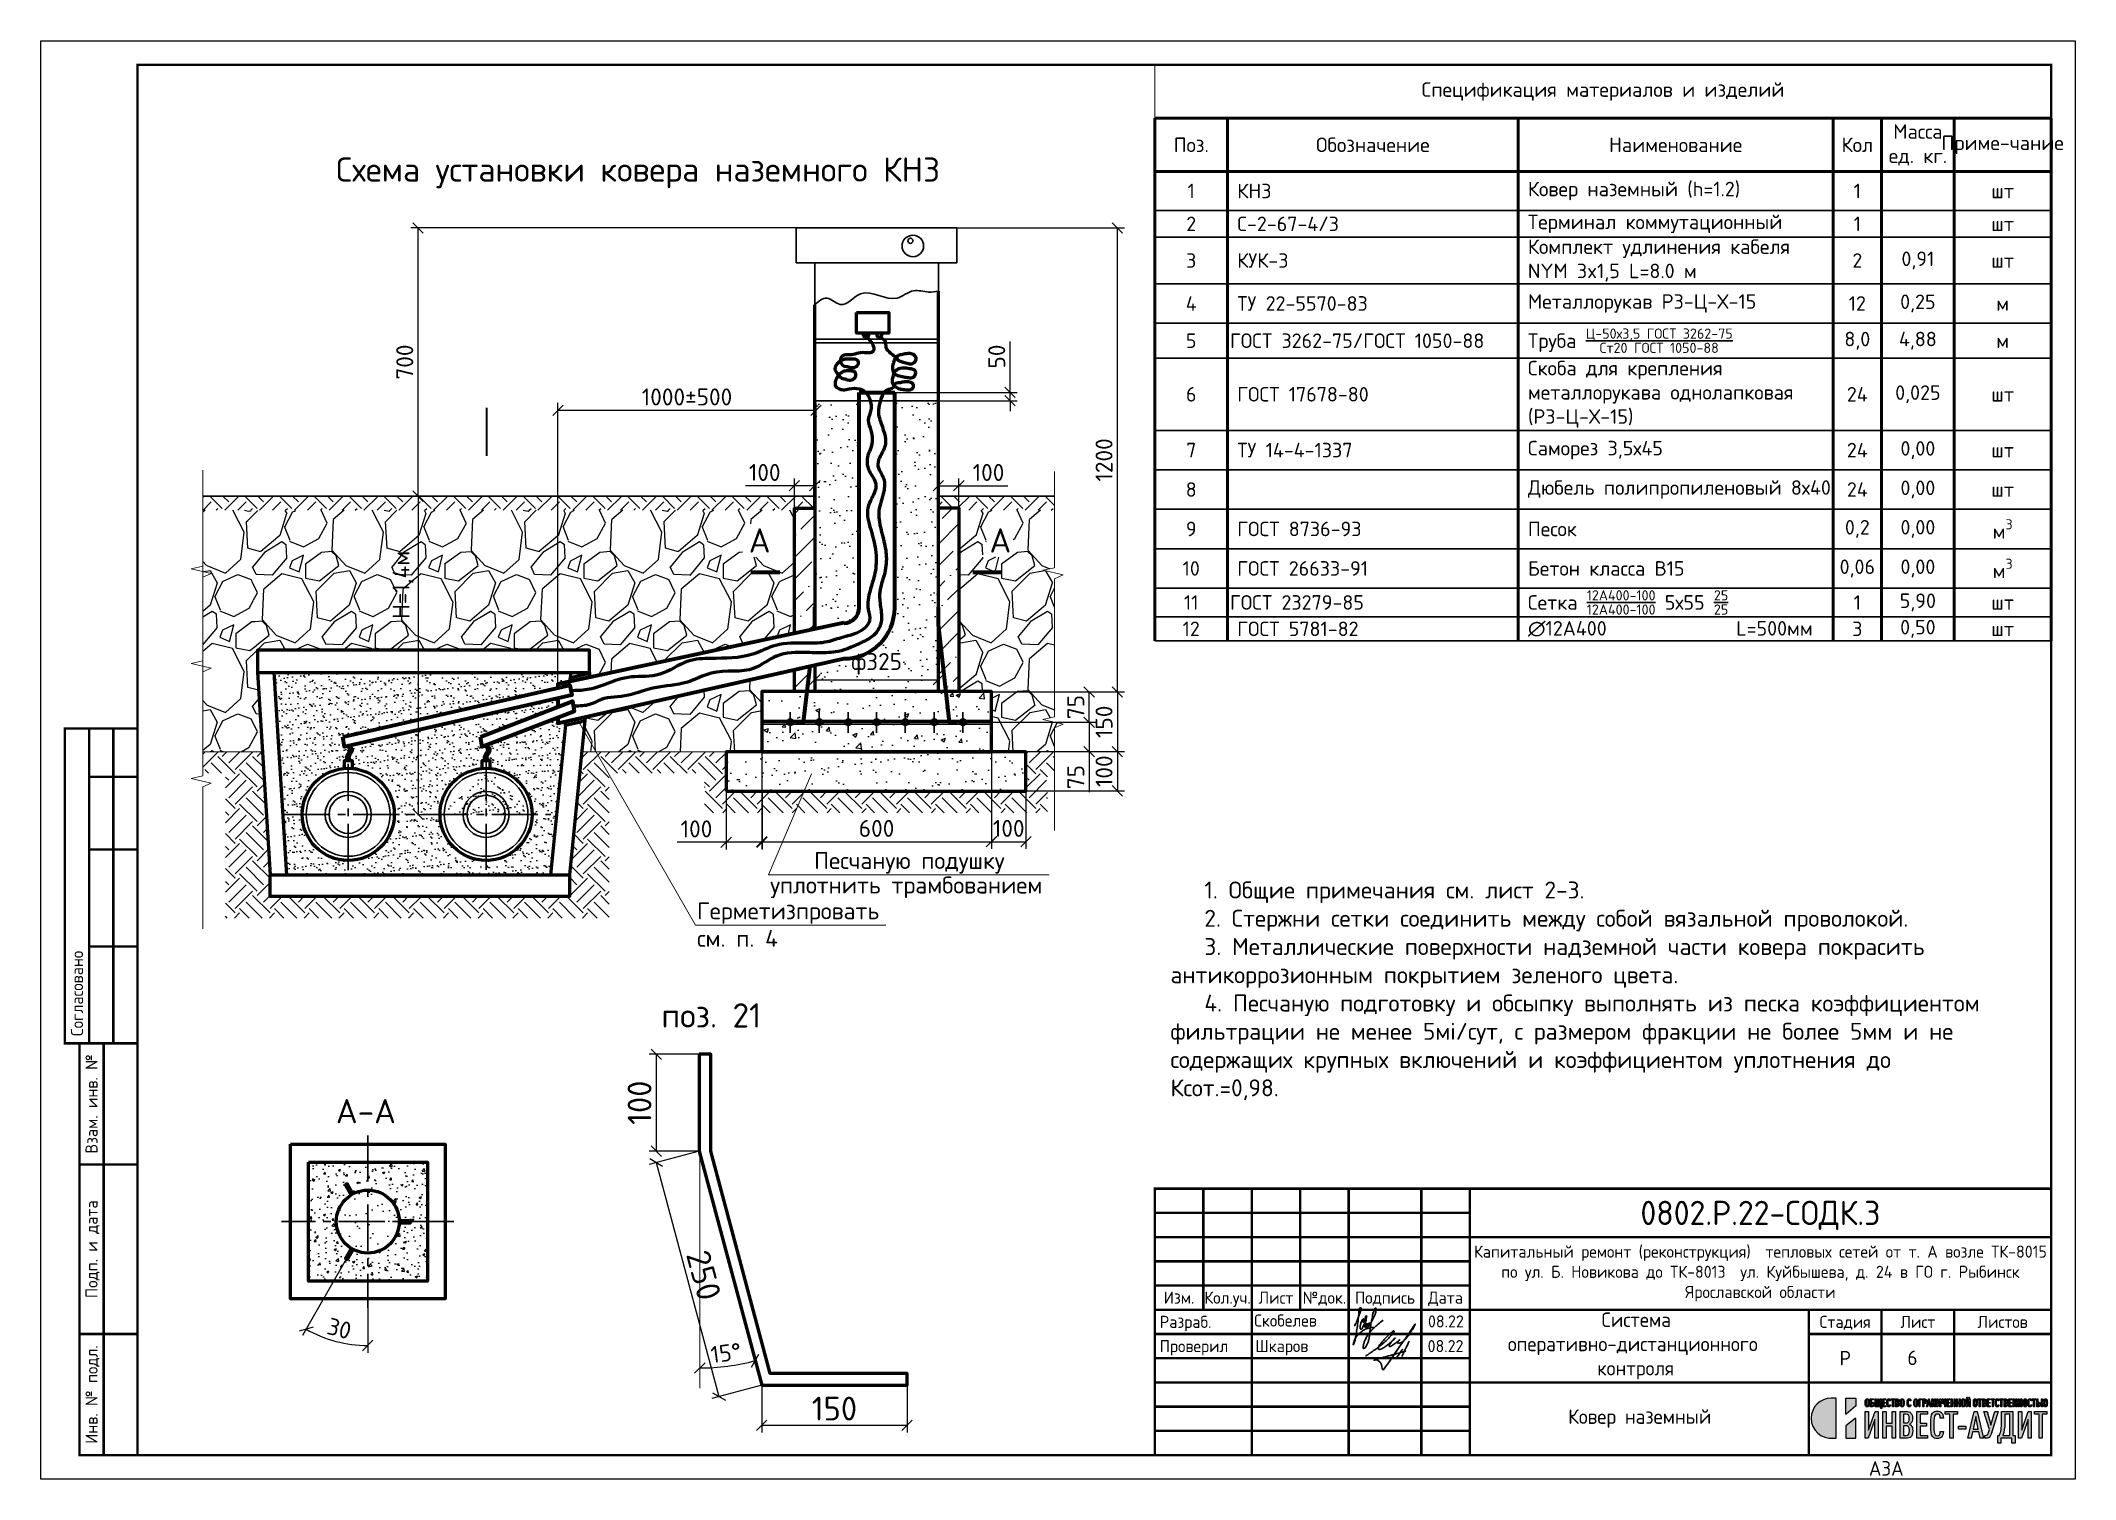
# Model space of a CAD drawing. Header units: millimetres. Extents: x 2079 to 5812, y 229 to 1012.
# Drawn here: x 4897.3 to 5317.3, y 592.4 to 889.4 of the extents above; entities that cross this region are included whole.
import ezdxf
from ezdxf.enums import TextEntityAlignment as Align

# ---------------------------------------------------------------- set-up
doc = ezdxf.new("R2010")
doc.units = ezdxf.units.MM
doc.linetypes.add('осевая2', pattern=[28.575, 19.05, -3.175, 3.175, -3.175])
for name, color, linetype, lineweight in [('12  Размер', 7, 'Continuous', 20), ('2 Рамка обычные', 1, 'Continuous', 60), ('M-EQPM', 50, 'Continuous', 18), ('Объекты проект.', 1, 'Continuous', 80), ('Объекты проектирования', 1, 'Continuous', 60), ('Осевая', 2, 'осевая2', 30), ('Основной', 1, 'Continuous', 60), ('Размер 3.5', 250, 'Continuous', 35), ('Размерный', 4, 'Continuous', 30), ('Размеры обычные', 4, 'Continuous', 30), ('Таблица', 250, 'Continuous', 30)]:
    doc.layers.add(name, color=color, linetype=linetype, lineweight=lineweight)
for name, color, linetype in [('layer 1', 7, 'Continuous'), ('РАЗМЕР', 7, 'Continuous'), ('Штриховка', 7, 'Continuous')]:
    doc.layers.add(name, color=color, linetype=linetype)
doc.styles.add('-ISOCPEUR-', font='isocpeur.ttf')
doc.styles.add('GOST', font='GOST.shx', dxfattribs={"oblique": 15})
doc.styles.get("Standard").update_dxf_attribs({"font": 'GOST Common.ttf'})
doc.dimstyles.new('М 1 к 20', dxfattribs={"dimtxt": 3.5, "dimasz": 2.15, "dimexe": 1.5, "dimexo": 0, "dimgap": 1, "dimtad": 1, "dimdec": 0, "dimlfac": 20, "dimzin": 0, "dimdsep": 46, "dimtxsty": 'GOST', "dimblk": 'OBLIQUE', "dimcen": 5, "dimclrd": 256, "dimclre": 256, "dimclrt": 256, "dimazin": 2, "dimtm": 1e-09, "dimtfac": 1, "dimtdec": 0, "dimtmove": 0, "dimatfit": 3, "dimldrblk": 'NONE', "dimfxl": 0, "dimtolj": 1, "dimtzin": 0, "dimlwd": 25, "dimlwe": 25, "dimarcsym": 0})
pattern_1 = [(37.5, (-307.5427, -1686.6827), (-0.08000156, 2.4470662), [0, -1.9304, 0, -2.159, 0, -2.06375]), (7.5, (-307.5427, -1686.6827), (2.2476164, 3.5841255), [0, -1.0414, 0, -1.7399, 0, -0.66675]), (327.5, (-309.1048, -1686.6827), (3.95496185, 0.0071859), [0, -0.635, 0, -2.286, 0, -2.9845]), (317.5, (-309.1048, -1686.6827), (3.8177823, 1.1146466), [0, -0.3175, 0, -1.4986, 0, -1.7145])]
pattern_2 = [(45, (-10953.974, 4740.517), (4e-16, 7.1842049), [5.08, -5.08]), (45, (-10955.321, 4741.864), (4e-16, 7.1842049), [5.08, -5.08]), (45, (-10956.668, 4743.211), (4e-16, 7.1842049), [5.08, -5.08]), (135, (-10956.668, 4744.109), (-7.1842049, 4e-16), [5.08, -5.08]), (135, (-10955.321, 4745.456), (-7.1842049, 4e-16), [5.08, -5.08]), (135, (-10953.974, 4746.803), (-7.1842049, 4e-16), [5.08, -5.08])]

msp = doc.modelspace()

# ---------------------------------------------------------------- texts
at = {"lineweight": 50, "insert": (5187.328, 619.868), "char_height": 2.5, "attachment_point": 5}
msp.add_mtext_dynamic_manual_height_columns('08.22', width=10, gutter_width=12.5, heights=[0], dxfattribs=at)
at = {"layer": 'Основной', "color": 7, "style": '-ISOCPEUR-'}
for s, p in [('Схема установки ковера наземного КНЗ', (5020.645, 862.767)), ('поз. 21', (5035.762, 688.136)), ('А-А', (4964.46, 668.378))]:
    msp.add_text(s, height=5, dxfattribs=at).set_placement(p, align=Align.MIDDLE_CENTER)
at = {"layer": 'РАЗМЕР', "color": 7, "style": '-ISOCPEUR-'}
for s, p in [('Песчаную подушку', (5056.986, 718.373)), ('уплотнить трамбованием', (5047.922, 713.303)), ('Герметизпровать', (5032.823, 707.98)), ('см. п. 4', (5032.823, 702.293))]:
    msp.add_text(s, height=3.5, dxfattribs=at).set_placement(p)
at = {"layer": 'Размерный', "color": 7, "lineweight": 30, "insert": (5130.538, 715.778), "char_height": 3.5, "attachment_point": 1, "style": '-ISOCPEUR-'}
msp.add_mtext_dynamic_manual_height_columns('\\pi7;1. Общие примечания см. лист 2-3.\\P2. Стержни сетки соединить между собой вязальной проволокой. \\P3. Металлические поверхности надземной части ковера покрасить антикоррозионным покрытием зеленого цвета.\\P4. Песчаную подготовку и обсыпку выполнять из песка коэффициентом фильтрации не менее 5мі/сут, с размером фракции не более 5мм и не содержащих крупных включений и коэффициентом уплотнения до Ксот.=0,98.', width=171.9057, gutter_width=12.5, heights=[0], dxfattribs=at)
at = {"layer": 'Размеры обычные', "color": 7, "linetype": 'Continuous', "lineweight": 30, "char_height": 5, "width": 3.26795, "attachment_point": 1, "style": '-ISOCPEUR-'}
for insert in [(5043.492, 788.694), (5093.176, 788.694)]:
    msp.add_mtext('А', dxfattribs=dict(at, insert=insert))

# ---------------------------------------------------------------- blocks, each defined once
blk = doc.blocks.new('*T42')
at = {"layer": 'Defpoints', "color": 8, "linetype": 'ByBlock', "lineweight": 0, "transparency": 16777216}
for p, q in [((0, 0), (185, 0)), ((0, 0), (0, -11)), ((185, 0), (185, -11))]:
    blk.add_line(p, q, dxfattribs=at)
at = {"layer": 'Таблица', "color": 0, "lineweight": 50, "transparency": 16777216}
for p, q in [((0, -11), (185, -11)), ((0, -11), (0, -118.92)), ((15, -11), (15, -118.92)), ((75, -11), (75, -118.92)), ((140, -11), (140, -118.92)), ((150, -11), (150, -118.92)), ((165, -11), (165, -118.92)), ((185, -11), (185, -118.92)), ((0, -22), (185, -22))]:
    blk.add_line(p, q, dxfattribs=at)
at = {"layer": 'Таблица', "color": 0, "lineweight": 30, "transparency": 16777216}
for p, q in [((0, -30.06), (185, -30.06)), ((0, -35.58), (185, -35.58)), ((0, -45.18), (185, -45.18)), ((0, -53.33), (185, -53.33)), ((0, -60.55), (150, -60.55)), ((0, -75.45), (185, -75.45)), ((0, -83.59), (185, -83.59)), ((0, -91.73), (185, -91.73)), ((0, -99.88), (185, -99.88)), ((0, -108.02), (185, -108.02)), ((0, -113.92), (185, -113.92)), ((0, -118.92), (185, -118.92))]:
    blk.add_line(p, q, dxfattribs=at)
at = {"layer": 'Таблица', "lineweight": 30, "transparency": 16777216}
blk.add_line((150, -60.55), (185, -60.55), dxfattribs=at)
at = {"layer": 'Таблица', "color": 7, "transparency": 16777216, "char_height": 3, "style": '-ISOCPEUR-'}
for s, insert, width, attachment_point in [('Спецификация материалов и изделий ', (92.5, -5.5), 182, 5), ('{\\C256;С-2-67-4/3}', (17, -32.82), 56, 4), ('1', (145, -32.82), 9, 5), ('Комплект удлинения кабеля NYM 3x1,5 L=8.0 м', (77, -40.38), 61, 4), ('КУК-3', (17, -40.38), 56, 4), ('2', (145, -40.38), 9, 5), ('0,91', (157.5, -40.38), 14, 5), ('ТУ 22-5570-83', (17, -49.25), 56, 4), ('Металлорукав РЗ-Ц-Х-15', (77, -49.25), 61, 4), ('12', (145, -49.25), 9, 5), ('0,25', (157.5, -49.25), 14, 5), ('\\A1;Труба {\\H0.7x;\\SЦ-50х3,5 ГОСТ 3262-75/Ст20 ГОСТ 1050-88;}', (77, -56.94), 61, 4), ('ГОСТ 3262-75/ГОСТ 1050-88', (15.5, -56.94), 59, 4), ('8,0', (145, -56.94), 9, 5), ('4,88', (157.5, -56.94), 14, 5), ('м', (175, -56.94), 19, 5), ('Скоба для крепления металлорукава однолапковая (РЗ-Ц-Х-15)', (77, -68), 61, 4), ('ГОСТ 17678-80', (17, -68), 56, 4), ('24', (145, -68), 9, 5), ('0,025', (157.5, -68), 14, 5), ('ТУ 14-4-1337', (17, -79.52), 56, 4), ('Саморез 3,5х45', (77, -79.52), 61, 4), ('24', (145, -79.52), 9, 5), ('0,00', (157.5, -79.52), 14, 5), ('Дюбель полипропиленовый 8х40', (77, -87.66), 61, 4), ('24', (145, -87.66), 9, 5), ('0,00', (157.5, -87.66), 14, 5), ('ГОСТ 8736-93', (17, -95.8), 56, 4), ('Песок', (77, -95.8), 61, 4), ('0,2', (145, -95.8), 9, 5), ('0,00', (157.5, -95.8), 14, 5), ('ГОСТ 26633-91', (17, -103.95), 56, 4), ('Бетон класса В15', (77, -103.95), 61, 4), ('0,06', (145, -103.95), 9, 5), ('0,00', (157.5, -103.95), 14, 5), ('\\A1;Сетка {\\H0.7x;\\S12А400-100/12А400-100;\\H1.42857x; 5х55 \\H0.7x;\\S25/25;\\H1.42857x; }', (77, -110.97), 61, 4)]:
    blk.add_mtext(s, dxfattribs=dict(at, insert=insert, width=width, attachment_point=attachment_point))
at = {"layer": 'Таблица', "color": 18, "true_color": 0x000000, "transparency": 16777216, "char_height": 3, "style": '-ISOCPEUR-'}
for s, insert, width, attachment_point in [('Масса ед. кг.', (157.5, -16.5), 13, 5), ('Поз.', (7.5, -16.5), 12, 5), ('Обозначение', (45, -16.5), 57, 5), ('Наименование', (107.5, -16.5), 62, 5), ('Кол', (145, -16.5), 8, 5), ('Приме-чание', (175, -16.5), 17, 5), ('1', (7.5, -26.03), 14, 5), ('КНЗ', (17, -26.03), 56, 4), ('Ковер наземный (h=1.2)', (77, -26.03), 61, 4), ('1', (145, -26.03), 9, 5), ('шт', (175, -26.03), 19, 5), ('2', (7.5, -32.82), 14, 5), ('шт', (175, -32.82), 19, 5), ('3', (7.5, -40.38), 14, 5), ('шт', (175, -40.38), 19, 5), ('4', (7.5, -49.25), 14, 5), ('м', (175, -49.25), 19, 5), ('5', (7.5, -56.94), 14, 5), ('6', (7.5, -68), 14, 5), ('шт', (175, -68), 19, 5), ('7', (7.5, -79.52), 14, 5), ('шт', (175, -79.52), 19, 5), ('8', (7.5, -87.66), 14, 5), ('шт', (175, -87.66), 19, 5), ('9', (7.5, -95.8), 14, 5), ('\\A1;м{\\H0.7x;\\S3^ ;}', (175, -95.8), 19, 5), ('10', (7.5, -103.95), 14, 5), ('\\A1;м{\\H0.7x;\\S3^ ;}', (175, -103.95), 19, 5), ('шт', (175, -110.97), 19, 5), ('шт', (175, -116.42), 19, 5)]:
    blk.add_mtext(s, dxfattribs=dict(at, insert=insert, width=width, attachment_point=attachment_point))
at = {"layer": 'Таблица', "color": 0, "transparency": 16777216, "char_height": 3, "style": '-ISOCPEUR-'}
for s, insert, width, attachment_point in [('Терминал коммутационный ', (77, -32.82), 61, 4), ('5,90', (157.5, -110.97), 14, 5), ('11', (7.5, -110.97), 14, 5), ('ГОСТ 23279-85', (15.5, -110.97), 59, 4), ('1', (145, -110.97), 9, 5), ('12', (7.5, -116.42), 14, 5), ('ГОСТ 5781-82', (17, -116.42), 56, 4), ('∅12А400              L=500мм', (77, -116.42), 61, 4), ('3', (145, -116.42), 9, 5), ('0,50', (157.5, -116.42), 14, 5)]:
    blk.add_mtext(s, dxfattribs=dict(at, insert=insert, width=width, attachment_point=attachment_point))
blk = doc.blocks.new('Лого')
h = blk.add_hatch(color=151)
h.set_gradient(color1=(158, 191, 227), color2=(46, 54, 92), tint=1, name='HEMISPHERICAL')
edge = h.paths.add_edge_path()
edge.add_spline(control_points=[(0.349, 0.494), (-0.191, 0.447), (-0.657, 0.871), (-0.657, 1.415), (-0.657, 1.415), (-0.657, 1.925), (-0.243, 2.339), (0.267, 2.339), (0.267, 2.339), (0.267, 2.339), (0.471, 2.339), (0.471, 2.339), (0.471, 2.339), (0.479, 2.339), (0.485, 2.333), (0.485, 2.325), (0.485, 2.325), (0.485, 2.325), (0.485, 0.508), (0.485, 0.508), (0.485, 0.508), (0.485, 0.5), (0.479, 0.494), (0.471, 0.494), (0.471, 0.494), (0.471, 0.494), (0.35, 0.494), (0.35, 0.494), (0.35, 0.494), (0.35, 0.494), (0.349, 0.494), (0.349, 0.494)], knot_values=[0, 0, 0, 0, 0.111111, 0.111111, 0.111111, 0.111211, 0.222222, 0.222222, 0.222222, 0.222322, 0.333333, 0.333333, 0.333333, 0.333433, 0.444444, 0.444444, 0.444444, 0.444544, 0.555556, 0.555556, 0.555556, 0.555656, 0.666667, 0.666667, 0.666667, 0.666767, 0.777778, 0.777778, 0.777778, 0.777878, 1, 1, 1, 1], degree=3, periodic=0)
edge = h.paths.add_edge_path()
edge.add_spline(control_points=[(0.955, 1.604), (0.955, 1.604), (1.385, 1.966), (1.385, 1.966), (1.385, 1.966), (1.388, 1.969), (1.39, 1.972), (1.39, 1.976), (1.39, 1.976), (1.39, 1.976), (1.39, 2.325), (1.39, 2.325), (1.39, 2.325), (1.39, 2.333), (1.384, 2.339), (1.377, 2.339), (1.377, 2.339), (1.377, 2.339), (0.947, 2.339), (0.947, 2.339), (0.947, 2.339), (0.939, 2.339), (0.933, 2.333), (0.933, 2.325), (0.933, 2.325), (0.933, 2.325), (0.933, 1.614), (0.933, 1.614), (0.933, 1.614), (0.933, 1.609), (0.936, 1.604), (0.941, 1.602), (0.941, 1.602), (0.946, 1.6), (0.951, 1.601), (0.955, 1.604)], knot_values=[0, 0, 0, 0, 0.1, 0.1, 0.1, 0.1001, 0.2, 0.2, 0.2, 0.2001, 0.3, 0.3, 0.3, 0.3001, 0.4, 0.4, 0.4, 0.4001, 0.5, 0.5, 0.5, 0.5001, 0.6, 0.6, 0.6, 0.6001, 0.7, 0.7, 0.7, 0.7001, 0.8, 0.8, 0.8, 0.8001, 1, 1, 1, 1], degree=3, periodic=0)
edge = h.paths.add_edge_path()
edge.add_spline(control_points=[(0.938, 1.059), (0.938, 1.059), (1.369, 1.401), (1.369, 1.401), (1.369, 1.401), (1.373, 1.404), (1.378, 1.405), (1.383, 1.402), (1.383, 1.402), (1.387, 1.4), (1.39, 1.396), (1.39, 1.39), (1.39, 1.39), (1.39, 1.39), (1.39, 0.508), (1.39, 0.508), (1.39, 0.508), (1.39, 0.5), (1.384, 0.494), (1.377, 0.494), (1.377, 0.494), (1.377, 0.494), (0.947, 0.494), (0.947, 0.494), (0.947, 0.494), (0.939, 0.494), (0.933, 0.5), (0.933, 0.508), (0.933, 0.508), (0.933, 0.508), (0.933, 1.049), (0.933, 1.049), (0.933, 1.049), (0.933, 1.053), (0.935, 1.057), (0.938, 1.059)], knot_values=[0, 0, 0, 0, 0.1, 0.1, 0.1, 0.1001, 0.2, 0.2, 0.2, 0.2001, 0.3, 0.3, 0.3, 0.3001, 0.4, 0.4, 0.4, 0.4001, 0.5, 0.5, 0.5, 0.5001, 0.6, 0.6, 0.6, 0.6001, 0.7, 0.7, 0.7, 0.7001, 0.8, 0.8, 0.8, 0.8001, 1, 1, 1, 1], degree=3, periodic=0)
at = {"true_color": 0x2e365c}
h = blk.add_hatch(color=159, dxfattribs=at)
h.dxf.hatch_style = 1
edge = h.paths.add_edge_path()
edge.add_spline(control_points=[(10.169, 1.594), (10.169, 1.594), (10.169, 1.727), (10.169, 1.727), (10.169, 1.727), (10.169, 1.727), (9.605, 1.727), (9.605, 1.727), (9.605, 1.727), (9.605, 1.727), (9.605, 1.594), (9.605, 1.594), (9.605, 1.594), (9.605, 1.594), (9.813, 1.594), (9.813, 1.594), (9.813, 1.594), (9.813, 1.594), (9.813, 0.491), (9.813, 0.491), (9.813, 0.491), (9.813, 0.491), (9.962, 0.491), (9.962, 0.491), (9.962, 0.491), (9.962, 0.491), (9.962, 1.594), (9.962, 1.594), (9.962, 1.594), (9.962, 1.594), (10.169, 1.594), (10.169, 1.594)], knot_values=[0, 0, 0, 0, 0.111111, 0.111111, 0.111111, 0.111211, 0.222222, 0.222222, 0.222222, 0.222322, 0.333333, 0.333333, 0.333333, 0.333433, 0.444444, 0.444444, 0.444444, 0.444544, 0.555556, 0.555556, 0.555556, 0.555656, 0.666667, 0.666667, 0.666667, 0.666767, 0.777778, 0.777778, 0.777778, 0.777878, 1, 1, 1, 1], degree=3, periodic=0)
edge = h.paths.add_edge_path()
edge.add_spline(control_points=[(9.457, 0.491), (9.457, 0.491), (9.457, 1.727), (9.457, 1.727), (9.457, 1.727), (9.457, 1.727), (9.32, 1.727), (9.32, 1.727), (9.32, 1.727), (9.32, 1.727), (9.017, 0.868), (9.017, 0.868), (9.017, 0.868), (9.017, 0.868), (9.017, 1.727), (9.017, 1.727), (9.017, 1.727), (9.017, 1.727), (8.867, 1.727), (8.867, 1.727), (8.867, 1.727), (8.867, 1.727), (8.867, 0.491), (8.867, 0.491), (8.867, 0.491), (8.867, 0.491), (9.006, 0.491), (9.006, 0.491), (9.006, 0.491), (9.006, 0.491), (9.308, 1.349), (9.308, 1.349), (9.308, 1.349), (9.308, 1.349), (9.308, 0.491), (9.308, 0.491), (9.308, 0.491), (9.308, 0.491), (9.457, 0.491), (9.457, 0.491)], knot_values=[0, 0, 0, 0, 0.090909, 0.090909, 0.090909, 0.091009, 0.181818, 0.181818, 0.181818, 0.181918, 0.272727, 0.272727, 0.272727, 0.272827, 0.363636, 0.363636, 0.363636, 0.363736, 0.454545, 0.454545, 0.454545, 0.454645, 0.545455, 0.545455, 0.545455, 0.545555, 0.636364, 0.636364, 0.636364, 0.636464, 0.727273, 0.727273, 0.727273, 0.727373, 0.818182, 0.818182, 0.818182, 0.818282, 1, 1, 1, 1], degree=3, periodic=0)
edge = h.paths.add_edge_path(flags=16)
edge.add_spline(control_points=[(8.463, 0.625), (8.463, 0.625), (8.147, 0.625), (8.147, 0.625), (8.147, 0.625), (8.208, 0.788), (8.239, 0.974), (8.239, 1.198), (8.239, 1.198), (8.239, 1.198), (8.239, 1.594), (8.239, 1.594), (8.239, 1.594), (8.239, 1.594), (8.463, 1.594), (8.463, 1.594), (8.463, 1.594), (8.463, 1.594), (8.463, 0.625), (8.463, 0.625)], knot_values=[0, 0, 0, 0, 0.166667, 0.166667, 0.166667, 0.166767, 0.333333, 0.333333, 0.333333, 0.333433, 0.5, 0.5, 0.5, 0.5001, 0.666667, 0.666667, 0.666667, 0.666767, 1, 1, 1, 1], degree=3, periodic=0)
edge = h.paths.add_edge_path()
edge.add_spline(control_points=[(8.709, 0.271), (8.709, 0.271), (8.709, 0.625), (8.709, 0.625), (8.709, 0.625), (8.709, 0.625), (8.612, 0.625), (8.612, 0.625), (8.612, 0.625), (8.612, 0.625), (8.612, 1.727), (8.612, 1.727), (8.612, 1.727), (8.612, 1.727), (8.095, 1.727), (8.095, 1.727), (8.095, 1.727), (8.095, 1.727), (8.095, 1.231), (8.095, 1.231), (8.095, 1.231), (8.095, 0.988), (8.057, 0.792), (7.994, 0.625), (7.994, 0.625), (7.994, 0.625), (7.916, 0.625), (7.916, 0.625), (7.916, 0.625), (7.916, 0.625), (7.916, 0.271), (7.916, 0.271), (7.916, 0.271), (7.916, 0.271), (8.058, 0.271), (8.058, 0.271), (8.058, 0.271), (8.058, 0.271), (8.058, 0.491), (8.058, 0.491), (8.058, 0.491), (8.058, 0.491), (8.567, 0.491), (8.567, 0.491), (8.567, 0.491), (8.567, 0.491), (8.567, 0.271), (8.567, 0.271), (8.567, 0.271), (8.567, 0.271), (8.709, 0.271), (8.709, 0.271)], knot_values=[0, 0, 0, 0, 0.071429, 0.071429, 0.071429, 0.071529, 0.142857, 0.142857, 0.142857, 0.142957, 0.214286, 0.214286, 0.214286, 0.214386, 0.285714, 0.285714, 0.285714, 0.285814, 0.357143, 0.357143, 0.357143, 0.357243, 0.428571, 0.428571, 0.428571, 0.428671, 0.5, 0.5, 0.5, 0.5001, 0.571429, 0.571429, 0.571429, 0.571529, 0.642857, 0.642857, 0.642857, 0.642957, 0.714286, 0.714286, 0.714286, 0.714386, 0.785714, 0.785714, 0.785714, 0.785814, 0.857143, 0.857143, 0.857143, 0.857243, 1, 1, 1, 1], degree=3, periodic=0)
edge = h.paths.add_edge_path()
edge.add_spline(control_points=[(7.937, 1.727), (7.937, 1.727), (7.774, 1.727), (7.774, 1.727), (7.774, 1.727), (7.774, 1.727), (7.605, 1.097), (7.605, 1.097), (7.605, 1.097), (7.605, 1.097), (7.434, 1.727), (7.434, 1.727), (7.434, 1.727), (7.434, 1.727), (7.271, 1.727), (7.271, 1.727), (7.271, 1.727), (7.271, 1.727), (7.534, 0.891), (7.534, 0.891), (7.534, 0.891), (7.534, 0.891), (7.494, 0.754), (7.494, 0.754), (7.494, 0.754), (7.465, 0.651), (7.427, 0.625), (7.326, 0.625), (7.326, 0.625), (7.326, 0.625), (7.326, 0.491), (7.326, 0.491), (7.326, 0.491), (7.496, 0.491), (7.566, 0.524), (7.616, 0.688), (7.616, 0.688), (7.616, 0.688), (7.937, 1.727), (7.937, 1.727)], knot_values=[0, 0, 0, 0, 0.090909, 0.090909, 0.090909, 0.091009, 0.181818, 0.181818, 0.181818, 0.181918, 0.272727, 0.272727, 0.272727, 0.272827, 0.363636, 0.363636, 0.363636, 0.363736, 0.454545, 0.454545, 0.454545, 0.454645, 0.545455, 0.545455, 0.545455, 0.545555, 0.636364, 0.636364, 0.636364, 0.636464, 0.727273, 0.727273, 0.727273, 0.727373, 0.818182, 0.818182, 0.818182, 0.818282, 1, 1, 1, 1], degree=3, periodic=0)
edge = h.paths.add_edge_path(flags=16)
edge.add_spline(control_points=[(7.019, 0.917), (7.019, 0.917), (6.788, 0.917), (6.788, 0.917), (6.788, 0.917), (6.788, 0.917), (6.904, 1.486), (6.904, 1.486), (6.904, 1.486), (6.904, 1.486), (7.019, 0.917), (7.019, 0.917)], knot_values=[0, 0, 0, 0, 0.25, 0.25, 0.25, 0.2501, 0.5, 0.5, 0.5, 0.5001, 1, 1, 1, 1], degree=3, periodic=0)
edge = h.paths.add_edge_path()
edge.add_spline(control_points=[(7.264, 0.491), (7.264, 0.491), (6.977, 1.727), (6.977, 1.727), (6.977, 1.727), (6.977, 1.727), (6.833, 1.727), (6.833, 1.727), (6.833, 1.727), (6.833, 1.727), (6.545, 0.491), (6.545, 0.491), (6.545, 0.491), (6.545, 0.491), (6.701, 0.491), (6.701, 0.491), (6.701, 0.491), (6.701, 0.491), (6.76, 0.783), (6.76, 0.783), (6.76, 0.783), (6.76, 0.783), (7.047, 0.783), (7.047, 0.783), (7.047, 0.783), (7.047, 0.783), (7.106, 0.491), (7.106, 0.491), (7.106, 0.491), (7.106, 0.491), (7.264, 0.491), (7.264, 0.491)], knot_values=[0, 0, 0, 0, 0.111111, 0.111111, 0.111111, 0.111211, 0.222222, 0.222222, 0.222222, 0.222322, 0.333333, 0.333333, 0.333333, 0.333433, 0.444444, 0.444444, 0.444444, 0.444544, 0.555556, 0.555556, 0.555556, 0.555656, 0.666667, 0.666667, 0.666667, 0.666767, 0.777778, 0.777778, 0.777778, 0.777878, 1, 1, 1, 1], degree=3, periodic=0)
edge = h.paths.add_edge_path()
edge.add_spline(control_points=[(6.448, 0.915), (6.448, 0.915), (6.448, 1.049), (6.448, 1.049), (6.448, 1.049), (6.448, 1.049), (6.108, 1.049), (6.108, 1.049), (6.108, 1.049), (6.108, 1.049), (6.108, 0.915), (6.108, 0.915), (6.108, 0.915), (6.108, 0.915), (6.448, 0.915), (6.448, 0.915)], knot_values=[0, 0, 0, 0, 0.2, 0.2, 0.2, 0.2001, 0.4, 0.4, 0.4, 0.4001, 0.6, 0.6, 0.6, 0.6001, 1, 1, 1, 1], degree=3, periodic=0)
edge = h.paths.add_edge_path()
edge.add_spline(control_points=[(6.069, 1.594), (6.069, 1.594), (6.069, 1.727), (6.069, 1.727), (6.069, 1.727), (6.069, 1.727), (5.505, 1.727), (5.505, 1.727), (5.505, 1.727), (5.505, 1.727), (5.505, 1.594), (5.505, 1.594), (5.505, 1.594), (5.505, 1.594), (5.714, 1.594), (5.714, 1.594), (5.714, 1.594), (5.714, 1.594), (5.714, 0.491), (5.714, 0.491), (5.714, 0.491), (5.714, 0.491), (5.863, 0.491), (5.863, 0.491), (5.863, 0.491), (5.863, 0.491), (5.863, 1.594), (5.863, 1.594), (5.863, 1.594), (5.863, 1.594), (6.069, 1.594), (6.069, 1.594)], knot_values=[0, 0, 0, 0, 0.111111, 0.111111, 0.111111, 0.111211, 0.222222, 0.222222, 0.222222, 0.222322, 0.333333, 0.333333, 0.333333, 0.333433, 0.444444, 0.444444, 0.444444, 0.444544, 0.555556, 0.555556, 0.555556, 0.555656, 0.666667, 0.666667, 0.666667, 0.666767, 0.777778, 0.777778, 0.777778, 0.777878, 1, 1, 1, 1], degree=3, periodic=0)
edge = h.paths.add_edge_path()
edge.add_spline(control_points=[(5.42, 0.797), (5.42, 0.797), (5.273, 0.797), (5.273, 0.797), (5.273, 0.797), (5.271, 0.745), (5.261, 0.691), (5.233, 0.655), (5.233, 0.655), (5.214, 0.63), (5.183, 0.611), (5.136, 0.611), (5.136, 0.611), (5.087, 0.611), (5.054, 0.63), (5.033, 0.658), (5.033, 0.658), (4.99, 0.717), (4.983, 0.816), (4.983, 1.109), (4.983, 1.109), (4.983, 1.403), (4.99, 1.502), (5.033, 1.561), (5.033, 1.561), (5.054, 1.588), (5.087, 1.607), (5.136, 1.607), (5.136, 1.607), (5.183, 1.607), (5.214, 1.588), (5.233, 1.564), (5.233, 1.564), (5.262, 1.528), (5.271, 1.476), (5.273, 1.423), (5.273, 1.423), (5.273, 1.423), (5.42, 1.423), (5.42, 1.423), (5.42, 1.423), (5.419, 1.524), (5.389, 1.613), (5.332, 1.668), (5.332, 1.668), (5.283, 1.715), (5.223, 1.741), (5.136, 1.741), (5.136, 1.741), (5.039, 1.741), (4.971, 1.705), (4.924, 1.651), (4.924, 1.651), (4.842, 1.557), (4.834, 1.451), (4.834, 1.109), (4.834, 1.109), (4.834, 0.767), (4.842, 0.662), (4.924, 0.568), (4.924, 0.568), (4.971, 0.514), (5.039, 0.478), (5.136, 0.478), (5.136, 0.478), (5.217, 0.478), (5.278, 0.502), (5.327, 0.545), (5.327, 0.545), (5.387, 0.601), (5.419, 0.693), (5.42, 0.797)], knot_values=[0, 0, 0, 0, 0.052632, 0.052632, 0.052632, 0.052732, 0.105263, 0.105263, 0.105263, 0.105363, 0.157895, 0.157895, 0.157895, 0.157995, 0.210526, 0.210526, 0.210526, 0.210626, 0.263158, 0.263158, 0.263158, 0.263258, 0.315789, 0.315789, 0.315789, 0.315889, 0.368421, 0.368421, 0.368421, 0.368521, 0.421053, 0.421053, 0.421053, 0.421153, 0.473684, 0.473684, 0.473684, 0.473784, 0.526316, 0.526316, 0.526316, 0.526416, 0.578947, 0.578947, 0.578947, 0.579047, 0.631579, 0.631579, 0.631579, 0.631679, 0.684211, 0.684211, 0.684211, 0.684311, 0.736842, 0.736842, 0.736842, 0.736942, 0.789474, 0.789474, 0.789474, 0.789574, 0.842105, 0.842105, 0.842105, 0.842205, 0.894737, 0.894737, 0.894737, 0.894837, 1, 1, 1, 1], degree=3, periodic=0)
edge = h.paths.add_edge_path()
edge.add_spline(control_points=[(4.681, 0.491), (4.681, 0.491), (4.681, 0.625), (4.681, 0.625), (4.681, 0.625), (4.681, 0.625), (4.353, 0.625), (4.353, 0.625), (4.353, 0.625), (4.353, 0.625), (4.353, 1.045), (4.353, 1.045), (4.353, 1.045), (4.353, 1.045), (4.636, 1.045), (4.636, 1.045), (4.636, 1.045), (4.636, 1.045), (4.636, 1.179), (4.636, 1.179), (4.636, 1.179), (4.636, 1.179), (4.353, 1.179), (4.353, 1.179), (4.353, 1.179), (4.353, 1.179), (4.353, 1.594), (4.353, 1.594), (4.353, 1.594), (4.353, 1.594), (4.681, 1.594), (4.681, 1.594), (4.681, 1.594), (4.681, 1.594), (4.681, 1.727), (4.681, 1.727), (4.681, 1.727), (4.681, 1.727), (4.204, 1.727), (4.204, 1.727), (4.204, 1.727), (4.204, 1.727), (4.204, 0.491), (4.204, 0.491), (4.204, 0.491), (4.204, 0.491), (4.681, 0.491), (4.681, 0.491)], knot_values=[0, 0, 0, 0, 0.076923, 0.076923, 0.076923, 0.077023, 0.153846, 0.153846, 0.153846, 0.153946, 0.230769, 0.230769, 0.230769, 0.230869, 0.307692, 0.307692, 0.307692, 0.307792, 0.384615, 0.384615, 0.384615, 0.384715, 0.461538, 0.461538, 0.461538, 0.461638, 0.538462, 0.538462, 0.538462, 0.538562, 0.615385, 0.615385, 0.615385, 0.615485, 0.692308, 0.692308, 0.692308, 0.692408, 0.769231, 0.769231, 0.769231, 0.769331, 0.846154, 0.846154, 0.846154, 0.846254, 1, 1, 1, 1], degree=3, periodic=0)
edge = h.paths.add_edge_path(flags=16)
edge.add_spline(control_points=[(3.848, 1.396), (3.848, 1.255), (3.798, 1.198), (3.692, 1.198), (3.692, 1.198), (3.692, 1.198), (3.582, 1.198), (3.582, 1.198), (3.582, 1.198), (3.582, 1.198), (3.582, 1.594), (3.582, 1.594), (3.582, 1.594), (3.582, 1.594), (3.692, 1.594), (3.692, 1.594), (3.692, 1.594), (3.799, 1.594), (3.848, 1.545), (3.848, 1.396)], knot_values=[0, 0, 0, 0, 0.166667, 0.166667, 0.166667, 0.166767, 0.333333, 0.333333, 0.333333, 0.333433, 0.5, 0.5, 0.5, 0.5001, 0.666667, 0.666667, 0.666667, 0.666767, 1, 1, 1, 1], degree=3, periodic=0)
edge = h.paths.add_edge_path(flags=16)
edge.add_spline(control_points=[(3.857, 0.847), (3.857, 0.677), (3.803, 0.625), (3.69, 0.625), (3.69, 0.625), (3.69, 0.625), (3.582, 0.625), (3.582, 0.625), (3.582, 0.625), (3.582, 0.625), (3.582, 1.069), (3.582, 1.069), (3.582, 1.069), (3.582, 1.069), (3.69, 1.069), (3.69, 1.069), (3.69, 1.069), (3.801, 1.069), (3.857, 1.007), (3.857, 0.847)], knot_values=[0, 0, 0, 0, 0.166667, 0.166667, 0.166667, 0.166767, 0.333333, 0.333333, 0.333333, 0.333433, 0.5, 0.5, 0.5, 0.5001, 0.666667, 0.666667, 0.666667, 0.666767, 1, 1, 1, 1], degree=3, periodic=0)
edge = h.paths.add_edge_path()
edge.add_spline(control_points=[(4.006, 0.839), (4.006, 0.944), (3.995, 1.028), (3.931, 1.09), (3.931, 1.09), (3.91, 1.109), (3.883, 1.127), (3.855, 1.135), (3.855, 1.135), (3.879, 1.146), (3.903, 1.161), (3.924, 1.182), (3.924, 1.182), (3.985, 1.241), (3.997, 1.314), (3.997, 1.403), (3.997, 1.403), (3.997, 1.536), (3.978, 1.597), (3.924, 1.653), (3.924, 1.653), (3.874, 1.705), (3.808, 1.727), (3.699, 1.727), (3.699, 1.727), (3.699, 1.727), (3.433, 1.727), (3.433, 1.727), (3.433, 1.727), (3.433, 1.727), (3.433, 0.491), (3.433, 0.491), (3.433, 0.491), (3.433, 0.491), (3.699, 0.491), (3.699, 0.491), (3.699, 0.491), (3.808, 0.491), (3.876, 0.514), (3.926, 0.566), (3.926, 0.566), (3.982, 0.623), (4.006, 0.689), (4.006, 0.839)], knot_values=[0, 0, 0, 0, 0.083333, 0.083333, 0.083333, 0.083433, 0.166667, 0.166667, 0.166667, 0.166767, 0.25, 0.25, 0.25, 0.2501, 0.333333, 0.333333, 0.333333, 0.333433, 0.416667, 0.416667, 0.416667, 0.416767, 0.5, 0.5, 0.5, 0.5001, 0.583333, 0.583333, 0.583333, 0.583433, 0.666667, 0.666667, 0.666667, 0.666767, 0.75, 0.75, 0.75, 0.7501, 0.833333, 0.833333, 0.833333, 0.833433, 1, 1, 1, 1], degree=3, periodic=0)
edge = h.paths.add_edge_path()
edge.add_spline(control_points=[(3.211, 0.491), (3.211, 0.491), (3.211, 1.727), (3.211, 1.727), (3.211, 1.727), (3.211, 1.727), (3.062, 1.727), (3.062, 1.727), (3.062, 1.727), (3.062, 1.727), (3.062, 1.187), (3.062, 1.187), (3.062, 1.187), (3.062, 1.187), (2.787, 1.187), (2.787, 1.187), (2.787, 1.187), (2.787, 1.187), (2.787, 1.727), (2.787, 1.727), (2.787, 1.727), (2.787, 1.727), (2.638, 1.727), (2.638, 1.727), (2.638, 1.727), (2.638, 1.727), (2.638, 0.491), (2.638, 0.491), (2.638, 0.491), (2.638, 0.491), (2.787, 0.491), (2.787, 0.491), (2.787, 0.491), (2.787, 0.491), (2.787, 1.052), (2.787, 1.052), (2.787, 1.052), (2.787, 1.052), (3.062, 1.052), (3.062, 1.052), (3.062, 1.052), (3.062, 1.052), (3.062, 0.491), (3.062, 0.491), (3.062, 0.491), (3.062, 0.491), (3.211, 0.491), (3.211, 0.491)], knot_values=[0, 0, 0, 0, 0.076923, 0.076923, 0.076923, 0.077023, 0.153846, 0.153846, 0.153846, 0.153946, 0.230769, 0.230769, 0.230769, 0.230869, 0.307692, 0.307692, 0.307692, 0.307792, 0.384615, 0.384615, 0.384615, 0.384715, 0.461538, 0.461538, 0.461538, 0.461638, 0.538462, 0.538462, 0.538462, 0.538562, 0.615385, 0.615385, 0.615385, 0.615485, 0.692308, 0.692308, 0.692308, 0.692408, 0.769231, 0.769231, 0.769231, 0.769331, 0.846154, 0.846154, 0.846154, 0.846254, 1, 1, 1, 1], degree=3, periodic=0)
edge = h.paths.add_edge_path()
edge.add_spline(control_points=[(2.416, 0.491), (2.416, 0.491), (2.416, 1.727), (2.416, 1.727), (2.416, 1.727), (2.416, 1.727), (2.279, 1.727), (2.279, 1.727), (2.279, 1.727), (2.279, 1.727), (1.975, 0.868), (1.975, 0.868), (1.975, 0.868), (1.975, 0.868), (1.975, 1.727), (1.975, 1.727), (1.975, 1.727), (1.975, 1.727), (1.826, 1.727), (1.826, 1.727), (1.826, 1.727), (1.826, 1.727), (1.826, 0.491), (1.826, 0.491), (1.826, 0.491), (1.826, 0.491), (1.965, 0.491), (1.965, 0.491), (1.965, 0.491), (1.965, 0.491), (2.267, 1.349), (2.267, 1.349), (2.267, 1.349), (2.267, 1.349), (2.267, 0.491), (2.267, 0.491), (2.267, 0.491), (2.267, 0.491), (2.416, 0.491), (2.416, 0.491)], knot_values=[0, 0, 0, 0, 0.090909, 0.090909, 0.090909, 0.091009, 0.181818, 0.181818, 0.181818, 0.181918, 0.272727, 0.272727, 0.272727, 0.272827, 0.363636, 0.363636, 0.363636, 0.363736, 0.454545, 0.454545, 0.454545, 0.454645, 0.545455, 0.545455, 0.545455, 0.545555, 0.636364, 0.636364, 0.636364, 0.636464, 0.727273, 0.727273, 0.727273, 0.727373, 0.818182, 0.818182, 0.818182, 0.818282, 1, 1, 1, 1], degree=3, periodic=0)
edge = h.paths.add_edge_path(flags=16)
edge.add_spline(control_points=[(10.15, 2.121), (10.15, 2.035), (10.148, 2.006), (10.135, 1.989), (10.135, 1.989), (10.128, 1.981), (10.119, 1.975), (10.105, 1.975), (10.105, 1.975), (10.091, 1.975), (10.082, 1.981), (10.076, 1.989), (10.076, 1.989), (10.062, 2.006), (10.06, 2.035), (10.06, 2.121), (10.06, 2.121), (10.06, 2.207), (10.062, 2.235), (10.076, 2.253), (10.076, 2.253), (10.082, 2.261), (10.091, 2.266), (10.105, 2.266), (10.105, 2.266), (10.119, 2.266), (10.128, 2.261), (10.135, 2.253), (10.135, 2.253), (10.148, 2.235), (10.15, 2.207), (10.15, 2.121)], knot_values=[0, 0, 0, 0, 0.111111, 0.111111, 0.111111, 0.111211, 0.222222, 0.222222, 0.222222, 0.222322, 0.333333, 0.333333, 0.333333, 0.333433, 0.444444, 0.444444, 0.444444, 0.444544, 0.555556, 0.555556, 0.555556, 0.555656, 0.666667, 0.666667, 0.666667, 0.666767, 0.777778, 0.777778, 0.777778, 0.777878, 1, 1, 1, 1], degree=3, periodic=0)
edge = h.paths.add_edge_path()
edge.add_spline(control_points=[(9.974, 1.94), (9.974, 1.94), (9.974, 2.104), (9.974, 2.104), (9.974, 2.104), (9.974, 2.104), (10.017, 2.104), (10.017, 2.104), (10.017, 2.104), (10.017, 2.017), (10.021, 1.988), (10.043, 1.962), (10.043, 1.962), (10.057, 1.946), (10.077, 1.936), (10.105, 1.936), (10.105, 1.936), (10.134, 1.936), (10.153, 1.946), (10.167, 1.962), (10.167, 1.962), (10.19, 1.989), (10.194, 2.021), (10.194, 2.121), (10.194, 2.121), (10.194, 2.221), (10.191, 2.251), (10.167, 2.279), (10.167, 2.279), (10.153, 2.295), (10.134, 2.306), (10.105, 2.306), (10.105, 2.306), (10.077, 2.306), (10.057, 2.295), (10.043, 2.279), (10.043, 2.279), (10.022, 2.254), (10.017, 2.225), (10.017, 2.144), (10.017, 2.144), (10.017, 2.144), (9.974, 2.144), (9.974, 2.144), (9.974, 2.144), (9.974, 2.144), (9.974, 2.302), (9.974, 2.302), (9.974, 2.302), (9.974, 2.302), (9.93, 2.302), (9.93, 2.302), (9.93, 2.302), (9.93, 2.302), (9.93, 1.94), (9.93, 1.94), (9.93, 1.94), (9.93, 1.94), (9.974, 1.94), (9.974, 1.94)], knot_values=[0, 0, 0, 0, 0.0625, 0.0625, 0.0625, 0.0626, 0.125, 0.125, 0.125, 0.1251, 0.1875, 0.1875, 0.1875, 0.1876, 0.25, 0.25, 0.25, 0.2501, 0.3125, 0.3125, 0.3125, 0.3126, 0.375, 0.375, 0.375, 0.3751, 0.4375, 0.4375, 0.4375, 0.4376, 0.5, 0.5, 0.5, 0.5001, 0.5625, 0.5625, 0.5625, 0.5626, 0.625, 0.625, 0.625, 0.6251, 0.6875, 0.6875, 0.6875, 0.6876, 0.75, 0.75, 0.75, 0.7501, 0.8125, 0.8125, 0.8125, 0.8126, 0.875, 0.875, 0.875, 0.8751, 1, 1, 1, 1], degree=3, periodic=0)
edge = h.paths.add_edge_path(flags=16)
edge.add_spline(control_points=[(9.833, 2.046), (9.833, 1.997), (9.819, 1.979), (9.79, 1.979), (9.79, 1.979), (9.79, 1.979), (9.753, 1.979), (9.753, 1.979), (9.753, 1.979), (9.753, 1.979), (9.753, 2.112), (9.753, 2.112), (9.753, 2.112), (9.753, 2.112), (9.79, 2.112), (9.79, 2.112), (9.79, 2.112), (9.819, 2.112), (9.833, 2.094), (9.833, 2.046)], knot_values=[0, 0, 0, 0, 0.166667, 0.166667, 0.166667, 0.166767, 0.333333, 0.333333, 0.333333, 0.333433, 0.5, 0.5, 0.5, 0.5001, 0.666667, 0.666667, 0.666667, 0.666767, 1, 1, 1, 1], degree=3, periodic=0)
edge = h.paths.add_edge_path()
edge.add_spline(control_points=[(9.877, 2.046), (9.877, 2.125), (9.846, 2.151), (9.791, 2.151), (9.791, 2.151), (9.791, 2.151), (9.753, 2.151), (9.753, 2.151), (9.753, 2.151), (9.753, 2.151), (9.753, 2.302), (9.753, 2.302), (9.753, 2.302), (9.753, 2.302), (9.709, 2.302), (9.709, 2.302), (9.709, 2.302), (9.709, 2.302), (9.709, 1.94), (9.709, 1.94), (9.709, 1.94), (9.709, 1.94), (9.791, 1.94), (9.791, 1.94), (9.791, 1.94), (9.845, 1.94), (9.877, 1.966), (9.877, 2.046)], knot_values=[0, 0, 0, 0, 0.125, 0.125, 0.125, 0.1251, 0.25, 0.25, 0.25, 0.2501, 0.375, 0.375, 0.375, 0.3751, 0.5, 0.5, 0.5, 0.5001, 0.625, 0.625, 0.625, 0.6251, 0.75, 0.75, 0.75, 0.7501, 1, 1, 1, 1], degree=3, periodic=0)
edge = h.paths.add_edge_path()
edge.add_spline(control_points=[(9.666, 2.262), (9.666, 2.262), (9.666, 2.302), (9.666, 2.302), (9.666, 2.302), (9.666, 2.302), (9.501, 2.302), (9.501, 2.302), (9.501, 2.302), (9.501, 2.302), (9.501, 2.262), (9.501, 2.262), (9.501, 2.262), (9.501, 2.262), (9.562, 2.262), (9.562, 2.262), (9.562, 2.262), (9.562, 2.262), (9.562, 1.94), (9.562, 1.94), (9.562, 1.94), (9.562, 1.94), (9.606, 1.94), (9.606, 1.94), (9.606, 1.94), (9.606, 1.94), (9.606, 2.262), (9.606, 2.262), (9.606, 2.262), (9.606, 2.262), (9.666, 2.262), (9.666, 2.262)], knot_values=[0, 0, 0, 0, 0.111111, 0.111111, 0.111111, 0.111211, 0.222222, 0.222222, 0.222222, 0.222322, 0.333333, 0.333333, 0.333333, 0.333433, 0.444444, 0.444444, 0.444444, 0.444544, 0.555556, 0.555556, 0.555556, 0.555656, 0.666667, 0.666667, 0.666667, 0.666767, 0.777778, 0.777778, 0.777778, 0.777878, 1, 1, 1, 1], degree=3, periodic=0)
edge = h.paths.add_edge_path()
edge.add_spline(control_points=[(9.476, 2.029), (9.476, 2.029), (9.433, 2.029), (9.433, 2.029), (9.433, 2.029), (9.433, 2.014), (9.43, 1.998), (9.421, 1.988), (9.421, 1.988), (9.416, 1.981), (9.407, 1.975), (9.393, 1.975), (9.393, 1.975), (9.379, 1.975), (9.369, 1.981), (9.363, 1.989), (9.363, 1.989), (9.35, 2.006), (9.348, 2.035), (9.348, 2.121), (9.348, 2.121), (9.348, 2.207), (9.35, 2.235), (9.363, 2.253), (9.363, 2.253), (9.369, 2.261), (9.379, 2.266), (9.393, 2.266), (9.393, 2.266), (9.407, 2.266), (9.416, 2.261), (9.421, 2.254), (9.421, 2.254), (9.43, 2.243), (9.433, 2.228), (9.433, 2.213), (9.433, 2.213), (9.433, 2.213), (9.476, 2.213), (9.476, 2.213), (9.476, 2.213), (9.476, 2.242), (9.467, 2.268), (9.45, 2.284), (9.45, 2.284), (9.436, 2.298), (9.418, 2.306), (9.393, 2.306), (9.393, 2.306), (9.365, 2.306), (9.345, 2.295), (9.331, 2.279), (9.331, 2.279), (9.307, 2.252), (9.305, 2.221), (9.305, 2.121), (9.305, 2.121), (9.305, 2.021), (9.307, 1.99), (9.331, 1.962), (9.331, 1.962), (9.345, 1.946), (9.365, 1.936), (9.393, 1.936), (9.393, 1.936), (9.417, 1.936), (9.435, 1.943), (9.449, 1.956), (9.449, 1.956), (9.467, 1.972), (9.476, 1.999), (9.476, 2.029)], knot_values=[0, 0, 0, 0, 0.052632, 0.052632, 0.052632, 0.052732, 0.105263, 0.105263, 0.105263, 0.105363, 0.157895, 0.157895, 0.157895, 0.157995, 0.210526, 0.210526, 0.210526, 0.210626, 0.263158, 0.263158, 0.263158, 0.263258, 0.315789, 0.315789, 0.315789, 0.315889, 0.368421, 0.368421, 0.368421, 0.368521, 0.421053, 0.421053, 0.421053, 0.421153, 0.473684, 0.473684, 0.473684, 0.473784, 0.526316, 0.526316, 0.526316, 0.526416, 0.578947, 0.578947, 0.578947, 0.579047, 0.631579, 0.631579, 0.631579, 0.631679, 0.684211, 0.684211, 0.684211, 0.684311, 0.736842, 0.736842, 0.736842, 0.736942, 0.789474, 0.789474, 0.789474, 0.789574, 0.842105, 0.842105, 0.842105, 0.842205, 0.894737, 0.894737, 0.894737, 0.894837, 1, 1, 1, 1], degree=3, periodic=0)
edge = h.paths.add_edge_path(flags=16)
edge.add_spline(control_points=[(9.213, 2.121), (9.213, 2.035), (9.211, 2.006), (9.198, 1.989), (9.198, 1.989), (9.192, 1.981), (9.183, 1.975), (9.169, 1.975), (9.169, 1.975), (9.154, 1.975), (9.145, 1.981), (9.139, 1.989), (9.139, 1.989), (9.126, 2.006), (9.124, 2.035), (9.124, 2.121), (9.124, 2.121), (9.124, 2.207), (9.126, 2.235), (9.139, 2.253), (9.139, 2.253), (9.145, 2.261), (9.154, 2.266), (9.169, 2.266), (9.169, 2.266), (9.183, 2.266), (9.192, 2.261), (9.198, 2.253), (9.198, 2.253), (9.211, 2.235), (9.213, 2.207), (9.213, 2.121)], knot_values=[0, 0, 0, 0, 0.111111, 0.111111, 0.111111, 0.111211, 0.222222, 0.222222, 0.222222, 0.222322, 0.333333, 0.333333, 0.333333, 0.333433, 0.444444, 0.444444, 0.444444, 0.444544, 0.555556, 0.555556, 0.555556, 0.555656, 0.666667, 0.666667, 0.666667, 0.666767, 0.777778, 0.777778, 0.777778, 0.777878, 1, 1, 1, 1], degree=3, periodic=0)
edge = h.paths.add_edge_path()
edge.add_spline(control_points=[(9.257, 2.121), (9.257, 2.221), (9.254, 2.253), (9.23, 2.279), (9.23, 2.279), (9.216, 2.295), (9.197, 2.306), (9.169, 2.306), (9.169, 2.306), (9.14, 2.306), (9.121, 2.295), (9.107, 2.279), (9.107, 2.279), (9.083, 2.253), (9.08, 2.221), (9.08, 2.121), (9.08, 2.121), (9.08, 2.021), (9.083, 1.988), (9.107, 1.962), (9.107, 1.962), (9.121, 1.946), (9.14, 1.936), (9.169, 1.936), (9.169, 1.936), (9.197, 1.936), (9.216, 1.946), (9.23, 1.962), (9.23, 1.962), (9.254, 1.988), (9.257, 2.021), (9.257, 2.121)], knot_values=[0, 0, 0, 0, 0.111111, 0.111111, 0.111111, 0.111211, 0.222222, 0.222222, 0.222222, 0.222322, 0.333333, 0.333333, 0.333333, 0.333433, 0.444444, 0.444444, 0.444444, 0.444544, 0.555556, 0.555556, 0.555556, 0.555656, 0.666667, 0.666667, 0.666667, 0.666767, 0.777778, 0.777778, 0.777778, 0.777878, 1, 1, 1, 1], degree=3, periodic=0)
edge = h.paths.add_edge_path()
edge.add_spline(control_points=[(9.024, 1.94), (9.024, 1.94), (9.024, 2.302), (9.024, 2.302), (9.024, 2.302), (9.024, 2.302), (8.98, 2.302), (8.98, 2.302), (8.98, 2.302), (8.98, 2.302), (8.98, 2.144), (8.98, 2.144), (8.98, 2.144), (8.98, 2.144), (8.9, 2.144), (8.9, 2.144), (8.9, 2.144), (8.9, 2.144), (8.9, 2.302), (8.9, 2.302), (8.9, 2.302), (8.9, 2.302), (8.856, 2.302), (8.856, 2.302), (8.856, 2.302), (8.856, 2.302), (8.856, 1.94), (8.856, 1.94), (8.856, 1.94), (8.856, 1.94), (8.9, 1.94), (8.9, 1.94), (8.9, 1.94), (8.9, 1.94), (8.9, 2.104), (8.9, 2.104), (8.9, 2.104), (8.9, 2.104), (8.98, 2.104), (8.98, 2.104), (8.98, 2.104), (8.98, 2.104), (8.98, 1.94), (8.98, 1.94), (8.98, 1.94), (8.98, 1.94), (9.024, 1.94), (9.024, 1.94)], knot_values=[0, 0, 0, 0, 0.076923, 0.076923, 0.076923, 0.077023, 0.153846, 0.153846, 0.153846, 0.153946, 0.230769, 0.230769, 0.230769, 0.230869, 0.307692, 0.307692, 0.307692, 0.307792, 0.384615, 0.384615, 0.384615, 0.384715, 0.461538, 0.461538, 0.461538, 0.461638, 0.538462, 0.538462, 0.538462, 0.538562, 0.615385, 0.615385, 0.615385, 0.615485, 0.692308, 0.692308, 0.692308, 0.692408, 0.769231, 0.769231, 0.769231, 0.769331, 0.846154, 0.846154, 0.846154, 0.846254, 1, 1, 1, 1], degree=3, periodic=0)
edge = h.paths.add_edge_path()
edge.add_spline(control_points=[(8.791, 1.94), (8.791, 1.94), (8.791, 2.302), (8.791, 2.302), (8.791, 2.302), (8.791, 2.302), (8.747, 2.302), (8.747, 2.302), (8.747, 2.302), (8.747, 2.302), (8.747, 2.144), (8.747, 2.144), (8.747, 2.144), (8.747, 2.144), (8.667, 2.144), (8.667, 2.144), (8.667, 2.144), (8.667, 2.144), (8.667, 2.302), (8.667, 2.302), (8.667, 2.302), (8.667, 2.302), (8.624, 2.302), (8.624, 2.302), (8.624, 2.302), (8.624, 2.302), (8.624, 1.94), (8.624, 1.94), (8.624, 1.94), (8.624, 1.94), (8.667, 1.94), (8.667, 1.94), (8.667, 1.94), (8.667, 1.94), (8.667, 2.104), (8.667, 2.104), (8.667, 2.104), (8.667, 2.104), (8.747, 2.104), (8.747, 2.104), (8.747, 2.104), (8.747, 2.104), (8.747, 1.94), (8.747, 1.94), (8.747, 1.94), (8.747, 1.94), (8.791, 1.94), (8.791, 1.94)], knot_values=[0, 0, 0, 0, 0.076923, 0.076923, 0.076923, 0.077023, 0.153846, 0.153846, 0.153846, 0.153946, 0.230769, 0.230769, 0.230769, 0.230869, 0.307692, 0.307692, 0.307692, 0.307792, 0.384615, 0.384615, 0.384615, 0.384715, 0.461538, 0.461538, 0.461538, 0.461638, 0.538462, 0.538462, 0.538462, 0.538562, 0.615385, 0.615385, 0.615385, 0.615485, 0.692308, 0.692308, 0.692308, 0.692408, 0.769231, 0.769231, 0.769231, 0.769331, 0.846154, 0.846154, 0.846154, 0.846254, 1, 1, 1, 1], degree=3, periodic=0)
edge = h.paths.add_edge_path()
edge.add_spline(control_points=[(8.57, 1.94), (8.57, 1.94), (8.57, 1.979), (8.57, 1.979), (8.57, 1.979), (8.57, 1.979), (8.474, 1.979), (8.474, 1.979), (8.474, 1.979), (8.474, 1.979), (8.474, 2.102), (8.474, 2.102), (8.474, 2.102), (8.474, 2.102), (8.557, 2.102), (8.557, 2.102), (8.557, 2.102), (8.557, 2.102), (8.557, 2.141), (8.557, 2.141), (8.557, 2.141), (8.557, 2.141), (8.474, 2.141), (8.474, 2.141), (8.474, 2.141), (8.474, 2.141), (8.474, 2.262), (8.474, 2.262), (8.474, 2.262), (8.474, 2.262), (8.57, 2.262), (8.57, 2.262), (8.57, 2.262), (8.57, 2.262), (8.57, 2.302), (8.57, 2.302), (8.57, 2.302), (8.57, 2.302), (8.431, 2.302), (8.431, 2.302), (8.431, 2.302), (8.431, 2.302), (8.431, 1.94), (8.431, 1.94), (8.431, 1.94), (8.431, 1.94), (8.57, 1.94), (8.57, 1.94)], knot_values=[0, 0, 0, 0, 0.076923, 0.076923, 0.076923, 0.077023, 0.153846, 0.153846, 0.153846, 0.153946, 0.230769, 0.230769, 0.230769, 0.230869, 0.307692, 0.307692, 0.307692, 0.307792, 0.384615, 0.384615, 0.384615, 0.384715, 0.461538, 0.461538, 0.461538, 0.461638, 0.538462, 0.538462, 0.538462, 0.538562, 0.615385, 0.615385, 0.615385, 0.615485, 0.692308, 0.692308, 0.692308, 0.692408, 0.769231, 0.769231, 0.769231, 0.769331, 0.846154, 0.846154, 0.846154, 0.846254, 1, 1, 1, 1], degree=3, periodic=0)
edge = h.paths.add_edge_path(flags=16)
edge.add_spline(control_points=[(8.326, 2.205), (8.326, 2.163), (8.312, 2.147), (8.281, 2.147), (8.281, 2.147), (8.281, 2.147), (8.249, 2.147), (8.249, 2.147), (8.249, 2.147), (8.249, 2.147), (8.249, 2.262), (8.249, 2.262), (8.249, 2.262), (8.249, 2.262), (8.281, 2.262), (8.281, 2.262), (8.281, 2.262), (8.312, 2.262), (8.326, 2.248), (8.326, 2.205)], knot_values=[0, 0, 0, 0, 0.166667, 0.166667, 0.166667, 0.166767, 0.333333, 0.333333, 0.333333, 0.333433, 0.5, 0.5, 0.5, 0.5001, 0.666667, 0.666667, 0.666667, 0.666767, 1, 1, 1, 1], degree=3, periodic=0)
edge = h.paths.add_edge_path(flags=16)
edge.add_spline(control_points=[(8.329, 2.044), (8.329, 1.994), (8.313, 1.979), (8.28, 1.979), (8.28, 1.979), (8.28, 1.979), (8.249, 1.979), (8.249, 1.979), (8.249, 1.979), (8.249, 1.979), (8.249, 2.109), (8.249, 2.109), (8.249, 2.109), (8.249, 2.109), (8.28, 2.109), (8.28, 2.109), (8.28, 2.109), (8.313, 2.109), (8.329, 2.091), (8.329, 2.044)], knot_values=[0, 0, 0, 0, 0.166667, 0.166667, 0.166667, 0.166767, 0.333333, 0.333333, 0.333333, 0.333433, 0.5, 0.5, 0.5, 0.5001, 0.666667, 0.666667, 0.666667, 0.666767, 1, 1, 1, 1], degree=3, periodic=0)
edge = h.paths.add_edge_path()
edge.add_spline(control_points=[(8.373, 2.041), (8.373, 2.072), (8.37, 2.097), (8.351, 2.115), (8.351, 2.115), (8.345, 2.121), (8.337, 2.126), (8.328, 2.128), (8.328, 2.128), (8.336, 2.131), (8.343, 2.136), (8.349, 2.142), (8.349, 2.142), (8.367, 2.159), (8.37, 2.181), (8.37, 2.207), (8.37, 2.207), (8.37, 2.246), (8.364, 2.263), (8.349, 2.28), (8.349, 2.28), (8.334, 2.295), (8.315, 2.302), (8.283, 2.302), (8.283, 2.302), (8.283, 2.302), (8.205, 2.302), (8.205, 2.302), (8.205, 2.302), (8.205, 2.302), (8.205, 1.94), (8.205, 1.94), (8.205, 1.94), (8.205, 1.94), (8.283, 1.94), (8.283, 1.94), (8.283, 1.94), (8.315, 1.94), (8.335, 1.946), (8.349, 1.962), (8.349, 1.962), (8.365, 1.978), (8.373, 1.998), (8.373, 2.041)], knot_values=[0, 0, 0, 0, 0.083333, 0.083333, 0.083333, 0.083433, 0.166667, 0.166667, 0.166667, 0.166767, 0.25, 0.25, 0.25, 0.2501, 0.333333, 0.333333, 0.333333, 0.333433, 0.416667, 0.416667, 0.416667, 0.416767, 0.5, 0.5, 0.5, 0.5001, 0.583333, 0.583333, 0.583333, 0.583433, 0.666667, 0.666667, 0.666667, 0.666767, 0.75, 0.75, 0.75, 0.7501, 0.833333, 0.833333, 0.833333, 0.833433, 1, 1, 1, 1], degree=3, periodic=0)
edge = h.paths.add_edge_path()
edge.add_spline(control_points=[(8.162, 2.262), (8.162, 2.262), (8.162, 2.302), (8.162, 2.302), (8.162, 2.302), (8.162, 2.302), (7.997, 2.302), (7.997, 2.302), (7.997, 2.302), (7.997, 2.302), (7.997, 2.262), (7.997, 2.262), (7.997, 2.262), (7.997, 2.262), (8.058, 2.262), (8.058, 2.262), (8.058, 2.262), (8.058, 2.262), (8.058, 1.94), (8.058, 1.94), (8.058, 1.94), (8.058, 1.94), (8.101, 1.94), (8.101, 1.94), (8.101, 1.94), (8.101, 1.94), (8.101, 2.262), (8.101, 2.262), (8.101, 2.262), (8.101, 2.262), (8.162, 2.262), (8.162, 2.262)], knot_values=[0, 0, 0, 0, 0.111111, 0.111111, 0.111111, 0.111211, 0.222222, 0.222222, 0.222222, 0.222322, 0.333333, 0.333333, 0.333333, 0.333433, 0.444444, 0.444444, 0.444444, 0.444544, 0.555556, 0.555556, 0.555556, 0.555656, 0.666667, 0.666667, 0.666667, 0.666767, 0.777778, 0.777778, 0.777778, 0.777878, 1, 1, 1, 1], degree=3, periodic=0)
edge = h.paths.add_edge_path()
edge.add_spline(control_points=[(7.972, 2.029), (7.972, 2.029), (7.929, 2.029), (7.929, 2.029), (7.929, 2.029), (7.928, 2.014), (7.925, 1.998), (7.917, 1.988), (7.917, 1.988), (7.911, 1.981), (7.902, 1.975), (7.889, 1.975), (7.889, 1.975), (7.874, 1.975), (7.865, 1.981), (7.859, 1.989), (7.859, 1.989), (7.846, 2.006), (7.844, 2.035), (7.844, 2.121), (7.844, 2.121), (7.844, 2.207), (7.846, 2.235), (7.859, 2.253), (7.859, 2.253), (7.865, 2.261), (7.874, 2.266), (7.889, 2.266), (7.889, 2.266), (7.902, 2.266), (7.911, 2.261), (7.917, 2.254), (7.917, 2.254), (7.926, 2.243), (7.928, 2.228), (7.929, 2.213), (7.929, 2.213), (7.929, 2.213), (7.972, 2.213), (7.972, 2.213), (7.972, 2.213), (7.971, 2.242), (7.963, 2.268), (7.946, 2.284), (7.946, 2.284), (7.932, 2.298), (7.914, 2.306), (7.889, 2.306), (7.889, 2.306), (7.86, 2.306), (7.84, 2.295), (7.827, 2.279), (7.827, 2.279), (7.803, 2.252), (7.8, 2.221), (7.8, 2.121), (7.8, 2.121), (7.8, 2.021), (7.803, 1.99), (7.827, 1.962), (7.827, 1.962), (7.84, 1.946), (7.86, 1.936), (7.889, 1.936), (7.889, 1.936), (7.912, 1.936), (7.93, 1.943), (7.944, 1.956), (7.944, 1.956), (7.962, 1.972), (7.971, 1.999), (7.972, 2.029)], knot_values=[0, 0, 0, 0, 0.052632, 0.052632, 0.052632, 0.052732, 0.105263, 0.105263, 0.105263, 0.105363, 0.157895, 0.157895, 0.157895, 0.157995, 0.210526, 0.210526, 0.210526, 0.210626, 0.263158, 0.263158, 0.263158, 0.263258, 0.315789, 0.315789, 0.315789, 0.315889, 0.368421, 0.368421, 0.368421, 0.368521, 0.421053, 0.421053, 0.421053, 0.421153, 0.473684, 0.473684, 0.473684, 0.473784, 0.526316, 0.526316, 0.526316, 0.526416, 0.578947, 0.578947, 0.578947, 0.579047, 0.631579, 0.631579, 0.631579, 0.631679, 0.684211, 0.684211, 0.684211, 0.684311, 0.736842, 0.736842, 0.736842, 0.736942, 0.789474, 0.789474, 0.789474, 0.789574, 0.842105, 0.842105, 0.842105, 0.842205, 0.894737, 0.894737, 0.894737, 0.894837, 1, 1, 1, 1], degree=3, periodic=0)
edge = h.paths.add_edge_path()
edge.add_spline(control_points=[(7.771, 2.262), (7.771, 2.262), (7.771, 2.302), (7.771, 2.302), (7.771, 2.302), (7.771, 2.302), (7.606, 2.302), (7.606, 2.302), (7.606, 2.302), (7.606, 2.302), (7.606, 2.262), (7.606, 2.262), (7.606, 2.262), (7.606, 2.262), (7.667, 2.262), (7.667, 2.262), (7.667, 2.262), (7.667, 2.262), (7.667, 1.94), (7.667, 1.94), (7.667, 1.94), (7.667, 1.94), (7.71, 1.94), (7.71, 1.94), (7.71, 1.94), (7.71, 1.94), (7.71, 2.262), (7.71, 2.262), (7.71, 2.262), (7.71, 2.262), (7.771, 2.262), (7.771, 2.262)], knot_values=[0, 0, 0, 0, 0.111111, 0.111111, 0.111111, 0.111211, 0.222222, 0.222222, 0.222222, 0.222322, 0.333333, 0.333333, 0.333333, 0.333433, 0.444444, 0.444444, 0.444444, 0.444544, 0.555556, 0.555556, 0.555556, 0.555656, 0.666667, 0.666667, 0.666667, 0.666767, 0.777778, 0.777778, 0.777778, 0.777878, 1, 1, 1, 1], degree=3, periodic=0)
edge = h.paths.add_edge_path()
edge.add_spline(control_points=[(7.574, 1.94), (7.574, 1.94), (7.574, 1.979), (7.574, 1.979), (7.574, 1.979), (7.574, 1.979), (7.478, 1.979), (7.478, 1.979), (7.478, 1.979), (7.478, 1.979), (7.478, 2.102), (7.478, 2.102), (7.478, 2.102), (7.478, 2.102), (7.561, 2.102), (7.561, 2.102), (7.561, 2.102), (7.561, 2.102), (7.561, 2.141), (7.561, 2.141), (7.561, 2.141), (7.561, 2.141), (7.478, 2.141), (7.478, 2.141), (7.478, 2.141), (7.478, 2.141), (7.478, 2.262), (7.478, 2.262), (7.478, 2.262), (7.478, 2.262), (7.574, 2.262), (7.574, 2.262), (7.574, 2.262), (7.574, 2.262), (7.574, 2.302), (7.574, 2.302), (7.574, 2.302), (7.574, 2.302), (7.434, 2.302), (7.434, 2.302), (7.434, 2.302), (7.434, 2.302), (7.434, 1.94), (7.434, 1.94), (7.434, 1.94), (7.434, 1.94), (7.574, 1.94), (7.574, 1.94)], knot_values=[0, 0, 0, 0, 0.076923, 0.076923, 0.076923, 0.077023, 0.153846, 0.153846, 0.153846, 0.153946, 0.230769, 0.230769, 0.230769, 0.230869, 0.307692, 0.307692, 0.307692, 0.307792, 0.384615, 0.384615, 0.384615, 0.384715, 0.461538, 0.461538, 0.461538, 0.461638, 0.538462, 0.538462, 0.538462, 0.538562, 0.615385, 0.615385, 0.615385, 0.615485, 0.692308, 0.692308, 0.692308, 0.692408, 0.769231, 0.769231, 0.769231, 0.769331, 0.846154, 0.846154, 0.846154, 0.846254, 1, 1, 1, 1], degree=3, periodic=0)
edge = h.paths.add_edge_path(flags=16)
edge.add_spline(control_points=[(7.33, 2.205), (7.33, 2.163), (7.316, 2.147), (7.285, 2.147), (7.285, 2.147), (7.285, 2.147), (7.253, 2.147), (7.253, 2.147), (7.253, 2.147), (7.253, 2.147), (7.253, 2.262), (7.253, 2.262), (7.253, 2.262), (7.253, 2.262), (7.285, 2.262), (7.285, 2.262), (7.285, 2.262), (7.316, 2.262), (7.33, 2.248), (7.33, 2.205)], knot_values=[0, 0, 0, 0, 0.166667, 0.166667, 0.166667, 0.166767, 0.333333, 0.333333, 0.333333, 0.333433, 0.5, 0.5, 0.5, 0.5001, 0.666667, 0.666667, 0.666667, 0.666767, 1, 1, 1, 1], degree=3, periodic=0)
edge = h.paths.add_edge_path(flags=16)
edge.add_spline(control_points=[(7.333, 2.044), (7.333, 1.994), (7.317, 1.979), (7.284, 1.979), (7.284, 1.979), (7.284, 1.979), (7.253, 1.979), (7.253, 1.979), (7.253, 1.979), (7.253, 1.979), (7.253, 2.109), (7.253, 2.109), (7.253, 2.109), (7.253, 2.109), (7.284, 2.109), (7.284, 2.109), (7.284, 2.109), (7.317, 2.109), (7.333, 2.091), (7.333, 2.044)], knot_values=[0, 0, 0, 0, 0.166667, 0.166667, 0.166667, 0.166767, 0.333333, 0.333333, 0.333333, 0.333433, 0.5, 0.5, 0.5, 0.5001, 0.666667, 0.666667, 0.666667, 0.666767, 1, 1, 1, 1], degree=3, periodic=0)
edge = h.paths.add_edge_path()
edge.add_spline(control_points=[(7.377, 2.041), (7.377, 2.072), (7.374, 2.097), (7.355, 2.115), (7.355, 2.115), (7.349, 2.121), (7.341, 2.126), (7.332, 2.128), (7.332, 2.128), (7.339, 2.131), (7.347, 2.136), (7.353, 2.142), (7.353, 2.142), (7.37, 2.159), (7.374, 2.181), (7.374, 2.207), (7.374, 2.207), (7.374, 2.246), (7.368, 2.263), (7.353, 2.28), (7.353, 2.28), (7.338, 2.295), (7.319, 2.302), (7.287, 2.302), (7.287, 2.302), (7.287, 2.302), (7.209, 2.302), (7.209, 2.302), (7.209, 2.302), (7.209, 2.302), (7.209, 1.94), (7.209, 1.94), (7.209, 1.94), (7.209, 1.94), (7.287, 1.94), (7.287, 1.94), (7.287, 1.94), (7.319, 1.94), (7.338, 1.946), (7.353, 1.962), (7.353, 1.962), (7.369, 1.978), (7.377, 1.998), (7.377, 2.041)], knot_values=[0, 0, 0, 0, 0.083333, 0.083333, 0.083333, 0.083433, 0.166667, 0.166667, 0.166667, 0.166767, 0.25, 0.25, 0.25, 0.2501, 0.333333, 0.333333, 0.333333, 0.333433, 0.416667, 0.416667, 0.416667, 0.416767, 0.5, 0.5, 0.5, 0.5001, 0.583333, 0.583333, 0.583333, 0.583433, 0.666667, 0.666667, 0.666667, 0.666767, 0.75, 0.75, 0.75, 0.7501, 0.833333, 0.833333, 0.833333, 0.833433, 1, 1, 1, 1], degree=3, periodic=0)
edge = h.paths.add_edge_path()
edge.add_spline(control_points=[(7.166, 2.262), (7.166, 2.262), (7.166, 2.302), (7.166, 2.302), (7.166, 2.302), (7.166, 2.302), (7.001, 2.302), (7.001, 2.302), (7.001, 2.302), (7.001, 2.302), (7.001, 2.262), (7.001, 2.262), (7.001, 2.262), (7.001, 2.262), (7.062, 2.262), (7.062, 2.262), (7.062, 2.262), (7.062, 2.262), (7.062, 1.94), (7.062, 1.94), (7.062, 1.94), (7.062, 1.94), (7.105, 1.94), (7.105, 1.94), (7.105, 1.94), (7.105, 1.94), (7.105, 2.262), (7.105, 2.262), (7.105, 2.262), (7.105, 2.262), (7.166, 2.262), (7.166, 2.262)], knot_values=[0, 0, 0, 0, 0.111111, 0.111111, 0.111111, 0.111211, 0.222222, 0.222222, 0.222222, 0.222322, 0.333333, 0.333333, 0.333333, 0.333433, 0.444444, 0.444444, 0.444444, 0.444544, 0.555556, 0.555556, 0.555556, 0.555656, 0.666667, 0.666667, 0.666667, 0.666767, 0.777778, 0.777778, 0.777778, 0.777878, 1, 1, 1, 1], degree=3, periodic=0)
edge = h.paths.add_edge_path(flags=16)
edge.add_spline(control_points=[(6.928, 2.121), (6.928, 2.035), (6.925, 2.006), (6.912, 1.989), (6.912, 1.989), (6.906, 1.981), (6.897, 1.975), (6.883, 1.975), (6.883, 1.975), (6.869, 1.975), (6.859, 1.981), (6.853, 1.989), (6.853, 1.989), (6.84, 2.006), (6.838, 2.035), (6.838, 2.121), (6.838, 2.121), (6.838, 2.207), (6.84, 2.235), (6.853, 2.253), (6.853, 2.253), (6.859, 2.261), (6.869, 2.266), (6.883, 2.266), (6.883, 2.266), (6.897, 2.266), (6.906, 2.261), (6.912, 2.253), (6.912, 2.253), (6.925, 2.235), (6.928, 2.207), (6.928, 2.121)], knot_values=[0, 0, 0, 0, 0.111111, 0.111111, 0.111111, 0.111211, 0.222222, 0.222222, 0.222222, 0.222322, 0.333333, 0.333333, 0.333333, 0.333433, 0.444444, 0.444444, 0.444444, 0.444544, 0.555556, 0.555556, 0.555556, 0.555656, 0.666667, 0.666667, 0.666667, 0.666767, 0.777778, 0.777778, 0.777778, 0.777878, 1, 1, 1, 1], degree=3, periodic=0)
edge = h.paths.add_edge_path()
edge.add_spline(control_points=[(6.971, 2.121), (6.971, 2.221), (6.968, 2.253), (6.945, 2.279), (6.945, 2.279), (6.931, 2.295), (6.911, 2.306), (6.883, 2.306), (6.883, 2.306), (6.854, 2.306), (6.835, 2.295), (6.821, 2.279), (6.821, 2.279), (6.798, 2.253), (6.794, 2.221), (6.794, 2.121), (6.794, 2.121), (6.794, 2.021), (6.798, 1.988), (6.821, 1.962), (6.821, 1.962), (6.835, 1.946), (6.854, 1.936), (6.883, 1.936), (6.883, 1.936), (6.911, 1.936), (6.931, 1.946), (6.945, 1.962), (6.945, 1.962), (6.968, 1.988), (6.971, 2.021), (6.971, 2.121)], knot_values=[0, 0, 0, 0, 0.111111, 0.111111, 0.111111, 0.111211, 0.222222, 0.222222, 0.222222, 0.222322, 0.333333, 0.333333, 0.333333, 0.333433, 0.444444, 0.444444, 0.444444, 0.444544, 0.555556, 0.555556, 0.555556, 0.555656, 0.666667, 0.666667, 0.666667, 0.666767, 0.777778, 0.777778, 0.777778, 0.777878, 1, 1, 1, 1], degree=3, periodic=0)
edge = h.paths.add_edge_path()
edge.add_spline(control_points=[(6.643, 1.94), (6.643, 1.94), (6.643, 2.302), (6.643, 2.302), (6.643, 2.302), (6.643, 2.302), (6.603, 2.302), (6.603, 2.302), (6.603, 2.302), (6.603, 2.302), (6.514, 2.05), (6.514, 2.05), (6.514, 2.05), (6.514, 2.05), (6.514, 2.302), (6.514, 2.302), (6.514, 2.302), (6.514, 2.302), (6.47, 2.302), (6.47, 2.302), (6.47, 2.302), (6.47, 2.302), (6.47, 1.94), (6.47, 1.94), (6.47, 1.94), (6.47, 1.94), (6.511, 1.94), (6.511, 1.94), (6.511, 1.94), (6.511, 1.94), (6.599, 2.191), (6.599, 2.191), (6.599, 2.191), (6.599, 2.191), (6.599, 1.94), (6.599, 1.94), (6.599, 1.94), (6.599, 1.94), (6.643, 1.94), (6.643, 1.94)], knot_values=[0, 0, 0, 0, 0.090909, 0.090909, 0.090909, 0.091009, 0.181818, 0.181818, 0.181818, 0.181918, 0.272727, 0.272727, 0.272727, 0.272827, 0.363636, 0.363636, 0.363636, 0.363736, 0.454545, 0.454545, 0.454545, 0.454645, 0.545455, 0.545455, 0.545455, 0.545555, 0.636364, 0.636364, 0.636364, 0.636464, 0.727273, 0.727273, 0.727273, 0.727373, 0.818182, 0.818182, 0.818182, 0.818282, 1, 1, 1, 1], degree=3, periodic=0)
edge = h.paths.add_edge_path(flags=16)
edge.add_spline(control_points=[(6.37, 2.121), (6.37, 2.035), (6.368, 2.006), (6.355, 1.989), (6.355, 1.989), (6.349, 1.981), (6.34, 1.975), (6.326, 1.975), (6.326, 1.975), (6.311, 1.975), (6.302, 1.981), (6.296, 1.989), (6.296, 1.989), (6.283, 2.006), (6.281, 2.035), (6.281, 2.121), (6.281, 2.121), (6.281, 2.207), (6.283, 2.235), (6.296, 2.253), (6.296, 2.253), (6.302, 2.261), (6.311, 2.266), (6.326, 2.266), (6.326, 2.266), (6.34, 2.266), (6.349, 2.261), (6.355, 2.253), (6.355, 2.253), (6.368, 2.235), (6.37, 2.207), (6.37, 2.121)], knot_values=[0, 0, 0, 0, 0.111111, 0.111111, 0.111111, 0.111211, 0.222222, 0.222222, 0.222222, 0.222322, 0.333333, 0.333333, 0.333333, 0.333433, 0.444444, 0.444444, 0.444444, 0.444544, 0.555556, 0.555556, 0.555556, 0.555656, 0.666667, 0.666667, 0.666667, 0.666767, 0.777778, 0.777778, 0.777778, 0.777878, 1, 1, 1, 1], degree=3, periodic=0)
edge = h.paths.add_edge_path()
edge.add_spline(control_points=[(6.414, 2.121), (6.414, 2.221), (6.411, 2.253), (6.388, 2.279), (6.388, 2.279), (6.373, 2.295), (6.354, 2.306), (6.326, 2.306), (6.326, 2.306), (6.297, 2.306), (6.278, 2.295), (6.264, 2.279), (6.264, 2.279), (6.24, 2.253), (6.237, 2.221), (6.237, 2.121), (6.237, 2.121), (6.237, 2.021), (6.24, 1.988), (6.264, 1.962), (6.264, 1.962), (6.278, 1.946), (6.297, 1.936), (6.326, 1.936), (6.326, 1.936), (6.354, 1.936), (6.373, 1.946), (6.388, 1.962), (6.388, 1.962), (6.411, 1.988), (6.414, 2.021), (6.414, 2.121)], knot_values=[0, 0, 0, 0, 0.111111, 0.111111, 0.111111, 0.111211, 0.222222, 0.222222, 0.222222, 0.222322, 0.333333, 0.333333, 0.333333, 0.333433, 0.444444, 0.444444, 0.444444, 0.444544, 0.555556, 0.555556, 0.555556, 0.555656, 0.666667, 0.666667, 0.666667, 0.666767, 0.777778, 0.777778, 0.777778, 0.777878, 1, 1, 1, 1], degree=3, periodic=0)
edge = h.paths.add_edge_path()
edge.add_spline(control_points=[(6.181, 1.94), (6.181, 1.94), (6.181, 2.302), (6.181, 2.302), (6.181, 2.302), (6.181, 2.302), (6.137, 2.302), (6.137, 2.302), (6.137, 2.302), (6.137, 2.302), (6.137, 2.144), (6.137, 2.144), (6.137, 2.144), (6.137, 2.144), (6.057, 2.144), (6.057, 2.144), (6.057, 2.144), (6.057, 2.144), (6.057, 2.302), (6.057, 2.302), (6.057, 2.302), (6.057, 2.302), (6.013, 2.302), (6.013, 2.302), (6.013, 2.302), (6.013, 2.302), (6.013, 1.94), (6.013, 1.94), (6.013, 1.94), (6.013, 1.94), (6.057, 1.94), (6.057, 1.94), (6.057, 1.94), (6.057, 1.94), (6.057, 2.104), (6.057, 2.104), (6.057, 2.104), (6.057, 2.104), (6.137, 2.104), (6.137, 2.104), (6.137, 2.104), (6.137, 2.104), (6.137, 1.94), (6.137, 1.94), (6.137, 1.94), (6.137, 1.94), (6.181, 1.94), (6.181, 1.94)], knot_values=[0, 0, 0, 0, 0.076923, 0.076923, 0.076923, 0.077023, 0.153846, 0.153846, 0.153846, 0.153946, 0.230769, 0.230769, 0.230769, 0.230869, 0.307692, 0.307692, 0.307692, 0.307792, 0.384615, 0.384615, 0.384615, 0.384715, 0.461538, 0.461538, 0.461538, 0.461638, 0.538462, 0.538462, 0.538462, 0.538562, 0.615385, 0.615385, 0.615385, 0.615485, 0.692308, 0.692308, 0.692308, 0.692408, 0.769231, 0.769231, 0.769231, 0.769331, 0.846154, 0.846154, 0.846154, 0.846254, 1, 1, 1, 1], degree=3, periodic=0)
edge = h.paths.add_edge_path()
edge.add_spline(control_points=[(5.948, 1.94), (5.948, 1.94), (5.948, 2.302), (5.948, 2.302), (5.948, 2.302), (5.948, 2.302), (5.905, 2.302), (5.905, 2.302), (5.905, 2.302), (5.905, 2.302), (5.905, 2.144), (5.905, 2.144), (5.905, 2.144), (5.905, 2.144), (5.824, 2.144), (5.824, 2.144), (5.824, 2.144), (5.824, 2.144), (5.824, 2.302), (5.824, 2.302), (5.824, 2.302), (5.824, 2.302), (5.781, 2.302), (5.781, 2.302), (5.781, 2.302), (5.781, 2.302), (5.781, 1.94), (5.781, 1.94), (5.781, 1.94), (5.781, 1.94), (5.824, 1.94), (5.824, 1.94), (5.824, 1.94), (5.824, 1.94), (5.824, 2.104), (5.824, 2.104), (5.824, 2.104), (5.824, 2.104), (5.905, 2.104), (5.905, 2.104), (5.905, 2.104), (5.905, 2.104), (5.905, 1.94), (5.905, 1.94), (5.905, 1.94), (5.905, 1.94), (5.948, 1.94), (5.948, 1.94)], knot_values=[0, 0, 0, 0, 0.076923, 0.076923, 0.076923, 0.077023, 0.153846, 0.153846, 0.153846, 0.153946, 0.230769, 0.230769, 0.230769, 0.230869, 0.307692, 0.307692, 0.307692, 0.307792, 0.384615, 0.384615, 0.384615, 0.384715, 0.461538, 0.461538, 0.461538, 0.461638, 0.538462, 0.538462, 0.538462, 0.538562, 0.615385, 0.615385, 0.615385, 0.615485, 0.692308, 0.692308, 0.692308, 0.692408, 0.769231, 0.769231, 0.769231, 0.769331, 0.846154, 0.846154, 0.846154, 0.846254, 1, 1, 1, 1], degree=3, periodic=0)
edge = h.paths.add_edge_path()
edge.add_spline(control_points=[(5.727, 1.94), (5.727, 1.94), (5.727, 1.979), (5.727, 1.979), (5.727, 1.979), (5.727, 1.979), (5.631, 1.979), (5.631, 1.979), (5.631, 1.979), (5.631, 1.979), (5.631, 2.102), (5.631, 2.102), (5.631, 2.102), (5.631, 2.102), (5.714, 2.102), (5.714, 2.102), (5.714, 2.102), (5.714, 2.102), (5.714, 2.141), (5.714, 2.141), (5.714, 2.141), (5.714, 2.141), (5.631, 2.141), (5.631, 2.141), (5.631, 2.141), (5.631, 2.141), (5.631, 2.262), (5.631, 2.262), (5.631, 2.262), (5.631, 2.262), (5.727, 2.262), (5.727, 2.262), (5.727, 2.262), (5.727, 2.262), (5.727, 2.302), (5.727, 2.302), (5.727, 2.302), (5.727, 2.302), (5.588, 2.302), (5.588, 2.302), (5.588, 2.302), (5.588, 2.302), (5.588, 1.94), (5.588, 1.94), (5.588, 1.94), (5.588, 1.94), (5.727, 1.94), (5.727, 1.94)], knot_values=[0, 0, 0, 0, 0.076923, 0.076923, 0.076923, 0.077023, 0.153846, 0.153846, 0.153846, 0.153946, 0.230769, 0.230769, 0.230769, 0.230869, 0.307692, 0.307692, 0.307692, 0.307792, 0.384615, 0.384615, 0.384615, 0.384715, 0.461538, 0.461538, 0.461538, 0.461638, 0.538462, 0.538462, 0.538462, 0.538562, 0.615385, 0.615385, 0.615385, 0.615485, 0.692308, 0.692308, 0.692308, 0.692408, 0.769231, 0.769231, 0.769231, 0.769331, 0.846154, 0.846154, 0.846154, 0.846254, 1, 1, 1, 1], degree=3, periodic=0)
edge = h.paths.add_edge_path()
edge.add_spline(control_points=[(5.523, 1.94), (5.523, 1.94), (5.523, 2.302), (5.523, 2.302), (5.523, 2.302), (5.523, 2.302), (5.479, 2.302), (5.479, 2.302), (5.479, 2.302), (5.479, 2.302), (5.479, 2.109), (5.479, 2.109), (5.479, 2.109), (5.466, 2.106), (5.455, 2.105), (5.44, 2.105), (5.44, 2.105), (5.416, 2.105), (5.401, 2.114), (5.401, 2.153), (5.401, 2.153), (5.401, 2.153), (5.401, 2.302), (5.401, 2.302), (5.401, 2.302), (5.401, 2.302), (5.358, 2.302), (5.358, 2.302), (5.358, 2.302), (5.358, 2.302), (5.358, 2.149), (5.358, 2.149), (5.358, 2.149), (5.358, 2.087), (5.384, 2.066), (5.434, 2.066), (5.434, 2.066), (5.448, 2.066), (5.463, 2.067), (5.479, 2.07), (5.479, 2.07), (5.479, 2.07), (5.479, 1.94), (5.479, 1.94), (5.479, 1.94), (5.479, 1.94), (5.523, 1.94), (5.523, 1.94)], knot_values=[0, 0, 0, 0, 0.076923, 0.076923, 0.076923, 0.077023, 0.153846, 0.153846, 0.153846, 0.153946, 0.230769, 0.230769, 0.230769, 0.230869, 0.307692, 0.307692, 0.307692, 0.307792, 0.384615, 0.384615, 0.384615, 0.384715, 0.461538, 0.461538, 0.461538, 0.461638, 0.538462, 0.538462, 0.538462, 0.538562, 0.615385, 0.615385, 0.615385, 0.615485, 0.692308, 0.692308, 0.692308, 0.692408, 0.769231, 0.769231, 0.769231, 0.769331, 0.846154, 0.846154, 0.846154, 0.846254, 1, 1, 1, 1], degree=3, periodic=0)
edge = h.paths.add_edge_path()
edge.add_spline(control_points=[(5.295, 1.94), (5.295, 1.94), (5.295, 2.302), (5.295, 2.302), (5.295, 2.302), (5.295, 2.302), (5.254, 2.302), (5.254, 2.302), (5.254, 2.302), (5.254, 2.302), (5.166, 2.05), (5.166, 2.05), (5.166, 2.05), (5.166, 2.05), (5.166, 2.302), (5.166, 2.302), (5.166, 2.302), (5.166, 2.302), (5.122, 2.302), (5.122, 2.302), (5.122, 2.302), (5.122, 2.302), (5.122, 1.94), (5.122, 1.94), (5.122, 1.94), (5.122, 1.94), (5.163, 1.94), (5.163, 1.94), (5.163, 1.94), (5.163, 1.94), (5.251, 2.191), (5.251, 2.191), (5.251, 2.191), (5.251, 2.191), (5.251, 1.94), (5.251, 1.94), (5.251, 1.94), (5.251, 1.94), (5.295, 1.94), (5.295, 1.94)], knot_values=[0, 0, 0, 0, 0.090909, 0.090909, 0.090909, 0.091009, 0.181818, 0.181818, 0.181818, 0.181918, 0.272727, 0.272727, 0.272727, 0.272827, 0.363636, 0.363636, 0.363636, 0.363736, 0.454545, 0.454545, 0.454545, 0.454645, 0.545455, 0.545455, 0.545455, 0.545555, 0.636364, 0.636364, 0.636364, 0.636464, 0.727273, 0.727273, 0.727273, 0.727373, 0.818182, 0.818182, 0.818182, 0.818282, 1, 1, 1, 1], degree=3, periodic=0)
edge = h.paths.add_edge_path()
edge.add_spline(control_points=[(5.057, 1.94), (5.057, 1.94), (5.057, 2.302), (5.057, 2.302), (5.057, 2.302), (5.057, 2.302), (5.013, 2.302), (5.013, 2.302), (5.013, 2.302), (5.013, 2.302), (5.013, 2.144), (5.013, 2.144), (5.013, 2.144), (5.013, 2.144), (4.933, 2.144), (4.933, 2.144), (4.933, 2.144), (4.933, 2.144), (4.933, 2.302), (4.933, 2.302), (4.933, 2.302), (4.933, 2.302), (4.889, 2.302), (4.889, 2.302), (4.889, 2.302), (4.889, 2.302), (4.889, 1.94), (4.889, 1.94), (4.889, 1.94), (4.889, 1.94), (4.933, 1.94), (4.933, 1.94), (4.933, 1.94), (4.933, 1.94), (4.933, 2.104), (4.933, 2.104), (4.933, 2.104), (4.933, 2.104), (5.013, 2.104), (5.013, 2.104), (5.013, 2.104), (5.013, 2.104), (5.013, 1.94), (5.013, 1.94), (5.013, 1.94), (5.013, 1.94), (5.057, 1.94), (5.057, 1.94)], knot_values=[0, 0, 0, 0, 0.076923, 0.076923, 0.076923, 0.077023, 0.153846, 0.153846, 0.153846, 0.153946, 0.230769, 0.230769, 0.230769, 0.230869, 0.307692, 0.307692, 0.307692, 0.307792, 0.384615, 0.384615, 0.384615, 0.384715, 0.461538, 0.461538, 0.461538, 0.461638, 0.538462, 0.538462, 0.538462, 0.538562, 0.615385, 0.615385, 0.615385, 0.615485, 0.692308, 0.692308, 0.692308, 0.692408, 0.769231, 0.769231, 0.769231, 0.769331, 0.846154, 0.846154, 0.846154, 0.846254, 1, 1, 1, 1], degree=3, periodic=0)
edge = h.paths.add_edge_path(flags=16)
edge.add_spline(control_points=[(4.783, 2.064), (4.783, 2.064), (4.715, 2.064), (4.715, 2.064), (4.715, 2.064), (4.715, 2.064), (4.749, 2.231), (4.749, 2.231), (4.749, 2.231), (4.749, 2.231), (4.783, 2.064), (4.783, 2.064)], knot_values=[0, 0, 0, 0, 0.25, 0.25, 0.25, 0.2501, 0.5, 0.5, 0.5, 0.5001, 1, 1, 1, 1], degree=3, periodic=0)
edge = h.paths.add_edge_path()
edge.add_spline(control_points=[(4.854, 1.94), (4.854, 1.94), (4.77, 2.302), (4.77, 2.302), (4.77, 2.302), (4.77, 2.302), (4.728, 2.302), (4.728, 2.302), (4.728, 2.302), (4.728, 2.302), (4.644, 1.94), (4.644, 1.94), (4.644, 1.94), (4.644, 1.94), (4.69, 1.94), (4.69, 1.94), (4.69, 1.94), (4.69, 1.94), (4.707, 2.025), (4.707, 2.025), (4.707, 2.025), (4.707, 2.025), (4.791, 2.025), (4.791, 2.025), (4.791, 2.025), (4.791, 2.025), (4.808, 1.94), (4.808, 1.94), (4.808, 1.94), (4.808, 1.94), (4.854, 1.94), (4.854, 1.94)], knot_values=[0, 0, 0, 0, 0.111111, 0.111111, 0.111111, 0.111211, 0.222222, 0.222222, 0.222222, 0.222322, 0.333333, 0.333333, 0.333333, 0.333433, 0.444444, 0.444444, 0.444444, 0.444544, 0.555556, 0.555556, 0.555556, 0.555656, 0.666667, 0.666667, 0.666667, 0.666767, 0.777778, 0.777778, 0.777778, 0.777878, 1, 1, 1, 1], degree=3, periodic=0)
edge = h.paths.add_edge_path(flags=16)
edge.add_spline(control_points=[(4.602, 2.196), (4.602, 2.148), (4.588, 2.13), (4.558, 2.13), (4.558, 2.13), (4.558, 2.13), (4.522, 2.13), (4.522, 2.13), (4.522, 2.13), (4.522, 2.13), (4.522, 2.262), (4.522, 2.262), (4.522, 2.262), (4.522, 2.262), (4.558, 2.262), (4.558, 2.262), (4.558, 2.262), (4.588, 2.262), (4.602, 2.245), (4.602, 2.196)], knot_values=[0, 0, 0, 0, 0.166667, 0.166667, 0.166667, 0.166767, 0.333333, 0.333333, 0.333333, 0.333433, 0.5, 0.5, 0.5, 0.5001, 0.666667, 0.666667, 0.666667, 0.666767, 1, 1, 1, 1], degree=3, periodic=0)
edge = h.paths.add_edge_path()
edge.add_spline(control_points=[(4.645, 2.196), (4.645, 2.276), (4.614, 2.302), (4.56, 2.302), (4.56, 2.302), (4.56, 2.302), (4.478, 2.302), (4.478, 2.302), (4.478, 2.302), (4.478, 2.302), (4.478, 1.94), (4.478, 1.94), (4.478, 1.94), (4.478, 1.94), (4.522, 1.94), (4.522, 1.94), (4.522, 1.94), (4.522, 1.94), (4.522, 2.091), (4.522, 2.091), (4.522, 2.091), (4.522, 2.091), (4.56, 2.091), (4.56, 2.091), (4.56, 2.091), (4.613, 2.091), (4.645, 2.117), (4.645, 2.196)], knot_values=[0, 0, 0, 0, 0.125, 0.125, 0.125, 0.1251, 0.25, 0.25, 0.25, 0.2501, 0.375, 0.375, 0.375, 0.3751, 0.5, 0.5, 0.5, 0.5001, 0.625, 0.625, 0.625, 0.6251, 0.75, 0.75, 0.75, 0.7501, 1, 1, 1, 1], degree=3, periodic=0)
edge = h.paths.add_edge_path()
edge.add_spline(control_points=[(4.434, 2.262), (4.434, 2.262), (4.434, 2.302), (4.434, 2.302), (4.434, 2.302), (4.434, 2.302), (4.297, 2.302), (4.297, 2.302), (4.297, 2.302), (4.297, 2.302), (4.297, 1.94), (4.297, 1.94), (4.297, 1.94), (4.297, 1.94), (4.341, 1.94), (4.341, 1.94), (4.341, 1.94), (4.341, 1.94), (4.341, 2.262), (4.341, 2.262), (4.341, 2.262), (4.341, 2.262), (4.434, 2.262), (4.434, 2.262)], knot_values=[0, 0, 0, 0, 0.142857, 0.142857, 0.142857, 0.142957, 0.285714, 0.285714, 0.285714, 0.285814, 0.428571, 0.428571, 0.428571, 0.428671, 0.571429, 0.571429, 0.571429, 0.571529, 0.714286, 0.714286, 0.714286, 0.714386, 1, 1, 1, 1], degree=3, periodic=0)
edge = h.paths.add_edge_path(flags=16)
edge.add_spline(control_points=[(4.197, 2.121), (4.197, 2.035), (4.194, 2.006), (4.182, 1.989), (4.182, 1.989), (4.176, 1.981), (4.167, 1.975), (4.152, 1.975), (4.152, 1.975), (4.138, 1.975), (4.128, 1.981), (4.122, 1.989), (4.122, 1.989), (4.11, 2.006), (4.108, 2.035), (4.108, 2.121), (4.108, 2.121), (4.108, 2.207), (4.11, 2.235), (4.122, 2.253), (4.122, 2.253), (4.128, 2.261), (4.138, 2.266), (4.152, 2.266), (4.152, 2.266), (4.167, 2.266), (4.176, 2.261), (4.182, 2.253), (4.182, 2.253), (4.194, 2.235), (4.197, 2.207), (4.197, 2.121)], knot_values=[0, 0, 0, 0, 0.111111, 0.111111, 0.111111, 0.111211, 0.222222, 0.222222, 0.222222, 0.222322, 0.333333, 0.333333, 0.333333, 0.333433, 0.444444, 0.444444, 0.444444, 0.444544, 0.555556, 0.555556, 0.555556, 0.555656, 0.666667, 0.666667, 0.666667, 0.666767, 0.777778, 0.777778, 0.777778, 0.777878, 1, 1, 1, 1], degree=3, periodic=0)
edge = h.paths.add_edge_path()
edge.add_spline(control_points=[(4.241, 2.121), (4.241, 2.221), (4.238, 2.253), (4.214, 2.279), (4.214, 2.279), (4.2, 2.295), (4.181, 2.306), (4.152, 2.306), (4.152, 2.306), (4.124, 2.306), (4.105, 2.295), (4.09, 2.279), (4.09, 2.279), (4.067, 2.253), (4.064, 2.221), (4.064, 2.121), (4.064, 2.121), (4.064, 2.021), (4.067, 1.988), (4.09, 1.962), (4.09, 1.962), (4.105, 1.946), (4.124, 1.936), (4.152, 1.936), (4.152, 1.936), (4.181, 1.936), (4.2, 1.946), (4.214, 1.962), (4.214, 1.962), (4.238, 1.988), (4.241, 2.021), (4.241, 2.121)], knot_values=[0, 0, 0, 0, 0.111111, 0.111111, 0.111111, 0.111211, 0.222222, 0.222222, 0.222222, 0.222322, 0.333333, 0.333333, 0.333333, 0.333433, 0.444444, 0.444444, 0.444444, 0.444544, 0.555556, 0.555556, 0.555556, 0.555656, 0.666667, 0.666667, 0.666667, 0.666767, 0.777778, 0.777778, 0.777778, 0.777878, 1, 1, 1, 1], degree=3, periodic=0)
edge = h.paths.add_edge_path()
edge.add_spline(control_points=[(3.926, 2.029), (3.926, 2.029), (3.883, 2.029), (3.883, 2.029), (3.883, 2.029), (3.882, 2.014), (3.879, 1.998), (3.871, 1.988), (3.871, 1.988), (3.865, 1.981), (3.856, 1.975), (3.842, 1.975), (3.842, 1.975), (3.828, 1.975), (3.819, 1.981), (3.812, 1.989), (3.812, 1.989), (3.8, 2.006), (3.798, 2.035), (3.798, 2.121), (3.798, 2.121), (3.798, 2.207), (3.8, 2.235), (3.812, 2.253), (3.812, 2.253), (3.819, 2.261), (3.828, 2.266), (3.842, 2.266), (3.842, 2.266), (3.856, 2.266), (3.865, 2.261), (3.871, 2.254), (3.871, 2.254), (3.88, 2.243), (3.882, 2.228), (3.883, 2.213), (3.883, 2.213), (3.883, 2.213), (3.926, 2.213), (3.926, 2.213), (3.926, 2.213), (3.925, 2.242), (3.917, 2.268), (3.9, 2.284), (3.9, 2.284), (3.886, 2.298), (3.868, 2.306), (3.842, 2.306), (3.842, 2.306), (3.814, 2.306), (3.794, 2.295), (3.78, 2.279), (3.78, 2.279), (3.757, 2.252), (3.754, 2.221), (3.754, 2.121), (3.754, 2.121), (3.754, 2.021), (3.757, 1.99), (3.78, 1.962), (3.78, 1.962), (3.794, 1.946), (3.814, 1.936), (3.842, 1.936), (3.842, 1.936), (3.866, 1.936), (3.884, 1.943), (3.898, 1.956), (3.898, 1.956), (3.916, 1.972), (3.925, 1.999), (3.926, 2.029)], knot_values=[0, 0, 0, 0, 0.052632, 0.052632, 0.052632, 0.052732, 0.105263, 0.105263, 0.105263, 0.105363, 0.157895, 0.157895, 0.157895, 0.157995, 0.210526, 0.210526, 0.210526, 0.210626, 0.263158, 0.263158, 0.263158, 0.263258, 0.315789, 0.315789, 0.315789, 0.315889, 0.368421, 0.368421, 0.368421, 0.368521, 0.421053, 0.421053, 0.421053, 0.421153, 0.473684, 0.473684, 0.473684, 0.473784, 0.526316, 0.526316, 0.526316, 0.526416, 0.578947, 0.578947, 0.578947, 0.579047, 0.631579, 0.631579, 0.631579, 0.631679, 0.684211, 0.684211, 0.684211, 0.684311, 0.736842, 0.736842, 0.736842, 0.736942, 0.789474, 0.789474, 0.789474, 0.789574, 0.842105, 0.842105, 0.842105, 0.842205, 0.894737, 0.894737, 0.894737, 0.894837, 1, 1, 1, 1], degree=3, periodic=0)
edge = h.paths.add_edge_path(flags=16)
edge.add_spline(control_points=[(3.568, 2.121), (3.568, 2.035), (3.565, 2.006), (3.552, 1.989), (3.552, 1.989), (3.546, 1.981), (3.537, 1.975), (3.523, 1.975), (3.523, 1.975), (3.509, 1.975), (3.499, 1.981), (3.493, 1.989), (3.493, 1.989), (3.48, 2.006), (3.478, 2.035), (3.478, 2.121), (3.478, 2.121), (3.478, 2.207), (3.48, 2.235), (3.493, 2.253), (3.493, 2.253), (3.499, 2.261), (3.509, 2.266), (3.523, 2.266), (3.523, 2.266), (3.537, 2.266), (3.546, 2.261), (3.552, 2.253), (3.552, 2.253), (3.565, 2.235), (3.568, 2.207), (3.568, 2.121)], knot_values=[0, 0, 0, 0, 0.111111, 0.111111, 0.111111, 0.111211, 0.222222, 0.222222, 0.222222, 0.222322, 0.333333, 0.333333, 0.333333, 0.333433, 0.444444, 0.444444, 0.444444, 0.444544, 0.555556, 0.555556, 0.555556, 0.555656, 0.666667, 0.666667, 0.666667, 0.666767, 0.777778, 0.777778, 0.777778, 0.777878, 1, 1, 1, 1], degree=3, periodic=0)
edge = h.paths.add_edge_path()
edge.add_spline(control_points=[(3.611, 2.121), (3.611, 2.221), (3.608, 2.253), (3.585, 2.279), (3.585, 2.279), (3.571, 2.295), (3.551, 2.306), (3.523, 2.306), (3.523, 2.306), (3.495, 2.306), (3.475, 2.295), (3.461, 2.279), (3.461, 2.279), (3.438, 2.253), (3.435, 2.221), (3.435, 2.121), (3.435, 2.121), (3.435, 2.021), (3.438, 1.988), (3.461, 1.962), (3.461, 1.962), (3.475, 1.946), (3.495, 1.936), (3.523, 1.936), (3.523, 1.936), (3.551, 1.936), (3.571, 1.946), (3.585, 1.962), (3.585, 1.962), (3.608, 1.988), (3.611, 2.021), (3.611, 2.121)], knot_values=[0, 0, 0, 0, 0.111111, 0.111111, 0.111111, 0.111211, 0.222222, 0.222222, 0.222222, 0.222322, 0.333333, 0.333333, 0.333333, 0.333433, 0.444444, 0.444444, 0.444444, 0.444544, 0.555556, 0.555556, 0.555556, 0.555656, 0.666667, 0.666667, 0.666667, 0.666767, 0.777778, 0.777778, 0.777778, 0.777878, 1, 1, 1, 1], degree=3, periodic=0)
edge = h.paths.add_edge_path(flags=16)
edge.add_spline(control_points=[(3.344, 2.205), (3.344, 2.163), (3.329, 2.147), (3.298, 2.147), (3.298, 2.147), (3.298, 2.147), (3.266, 2.147), (3.266, 2.147), (3.266, 2.147), (3.266, 2.147), (3.266, 2.262), (3.266, 2.262), (3.266, 2.262), (3.266, 2.262), (3.298, 2.262), (3.298, 2.262), (3.298, 2.262), (3.33, 2.262), (3.344, 2.248), (3.344, 2.205)], knot_values=[0, 0, 0, 0, 0.166667, 0.166667, 0.166667, 0.166767, 0.333333, 0.333333, 0.333333, 0.333433, 0.5, 0.5, 0.5, 0.5001, 0.666667, 0.666667, 0.666667, 0.666767, 1, 1, 1, 1], degree=3, periodic=0)
edge = h.paths.add_edge_path(flags=16)
edge.add_spline(control_points=[(3.347, 2.044), (3.347, 1.994), (3.331, 1.979), (3.298, 1.979), (3.298, 1.979), (3.298, 1.979), (3.266, 1.979), (3.266, 1.979), (3.266, 1.979), (3.266, 1.979), (3.266, 2.109), (3.266, 2.109), (3.266, 2.109), (3.266, 2.109), (3.298, 2.109), (3.298, 2.109), (3.298, 2.109), (3.33, 2.109), (3.347, 2.091), (3.347, 2.044)], knot_values=[0, 0, 0, 0, 0.166667, 0.166667, 0.166667, 0.166767, 0.333333, 0.333333, 0.333333, 0.333433, 0.5, 0.5, 0.5, 0.5001, 0.666667, 0.666667, 0.666667, 0.666767, 1, 1, 1, 1], degree=3, periodic=0)
edge = h.paths.add_edge_path()
edge.add_spline(control_points=[(3.39, 2.041), (3.39, 2.072), (3.387, 2.097), (3.369, 2.115), (3.369, 2.115), (3.362, 2.121), (3.354, 2.126), (3.346, 2.128), (3.346, 2.128), (3.353, 2.131), (3.36, 2.136), (3.367, 2.142), (3.367, 2.142), (3.384, 2.159), (3.388, 2.181), (3.388, 2.207), (3.388, 2.207), (3.388, 2.246), (3.382, 2.263), (3.367, 2.28), (3.367, 2.28), (3.352, 2.295), (3.333, 2.302), (3.301, 2.302), (3.301, 2.302), (3.301, 2.302), (3.223, 2.302), (3.223, 2.302), (3.223, 2.302), (3.223, 2.302), (3.223, 1.94), (3.223, 1.94), (3.223, 1.94), (3.223, 1.94), (3.301, 1.94), (3.301, 1.94), (3.301, 1.94), (3.333, 1.94), (3.352, 1.946), (3.367, 1.962), (3.367, 1.962), (3.383, 1.978), (3.39, 1.998), (3.39, 2.041)], knot_values=[0, 0, 0, 0, 0.083333, 0.083333, 0.083333, 0.083433, 0.166667, 0.166667, 0.166667, 0.166767, 0.25, 0.25, 0.25, 0.2501, 0.333333, 0.333333, 0.333333, 0.333433, 0.416667, 0.416667, 0.416667, 0.416767, 0.5, 0.5, 0.5, 0.5001, 0.583333, 0.583333, 0.583333, 0.583433, 0.666667, 0.666667, 0.666667, 0.666767, 0.75, 0.75, 0.75, 0.7501, 0.833333, 0.833333, 0.833333, 0.833433, 1, 1, 1, 1], degree=3, periodic=0)
edge = h.paths.add_edge_path()
edge.add_spline(control_points=[(3.18, 2.262), (3.18, 2.262), (3.18, 2.302), (3.18, 2.302), (3.18, 2.302), (3.18, 2.302), (3.015, 2.302), (3.015, 2.302), (3.015, 2.302), (3.015, 2.302), (3.015, 2.262), (3.015, 2.262), (3.015, 2.262), (3.015, 2.262), (3.075, 2.262), (3.075, 2.262), (3.075, 2.262), (3.075, 2.262), (3.075, 1.94), (3.075, 1.94), (3.075, 1.94), (3.075, 1.94), (3.119, 1.94), (3.119, 1.94), (3.119, 1.94), (3.119, 1.94), (3.119, 2.262), (3.119, 2.262), (3.119, 2.262), (3.119, 2.262), (3.18, 2.262), (3.18, 2.262)], knot_values=[0, 0, 0, 0, 0.111111, 0.111111, 0.111111, 0.111211, 0.222222, 0.222222, 0.222222, 0.222322, 0.333333, 0.333333, 0.333333, 0.333433, 0.444444, 0.444444, 0.444444, 0.444544, 0.555556, 0.555556, 0.555556, 0.555656, 0.666667, 0.666667, 0.666667, 0.666767, 0.777778, 0.777778, 0.777778, 0.777878, 1, 1, 1, 1], degree=3, periodic=0)
edge = h.paths.add_edge_path()
edge.add_spline(control_points=[(2.99, 2.029), (2.99, 2.029), (2.946, 2.029), (2.946, 2.029), (2.946, 2.029), (2.946, 2.014), (2.943, 1.998), (2.935, 1.988), (2.935, 1.988), (2.929, 1.981), (2.92, 1.975), (2.906, 1.975), (2.906, 1.975), (2.892, 1.975), (2.882, 1.981), (2.876, 1.989), (2.876, 1.989), (2.864, 2.006), (2.862, 2.035), (2.862, 2.121), (2.862, 2.121), (2.862, 2.207), (2.864, 2.235), (2.876, 2.253), (2.876, 2.253), (2.882, 2.261), (2.892, 2.266), (2.906, 2.266), (2.906, 2.266), (2.92, 2.266), (2.929, 2.261), (2.935, 2.254), (2.935, 2.254), (2.943, 2.243), (2.946, 2.228), (2.946, 2.213), (2.946, 2.213), (2.946, 2.213), (2.99, 2.213), (2.99, 2.213), (2.99, 2.213), (2.989, 2.242), (2.981, 2.268), (2.964, 2.284), (2.964, 2.284), (2.95, 2.298), (2.932, 2.306), (2.906, 2.306), (2.906, 2.306), (2.878, 2.306), (2.858, 2.295), (2.844, 2.279), (2.844, 2.279), (2.821, 2.252), (2.818, 2.221), (2.818, 2.121), (2.818, 2.121), (2.818, 2.021), (2.821, 1.99), (2.844, 1.962), (2.844, 1.962), (2.858, 1.946), (2.878, 1.936), (2.906, 1.936), (2.906, 1.936), (2.93, 1.936), (2.948, 1.943), (2.962, 1.956), (2.962, 1.956), (2.98, 1.972), (2.989, 1.999), (2.99, 2.029)], knot_values=[0, 0, 0, 0, 0.052632, 0.052632, 0.052632, 0.052732, 0.105263, 0.105263, 0.105263, 0.105363, 0.157895, 0.157895, 0.157895, 0.157995, 0.210526, 0.210526, 0.210526, 0.210626, 0.263158, 0.263158, 0.263158, 0.263258, 0.315789, 0.315789, 0.315789, 0.315889, 0.368421, 0.368421, 0.368421, 0.368521, 0.421053, 0.421053, 0.421053, 0.421153, 0.473684, 0.473684, 0.473684, 0.473784, 0.526316, 0.526316, 0.526316, 0.526416, 0.578947, 0.578947, 0.578947, 0.579047, 0.631579, 0.631579, 0.631579, 0.631679, 0.684211, 0.684211, 0.684211, 0.684311, 0.736842, 0.736842, 0.736842, 0.736942, 0.789474, 0.789474, 0.789474, 0.789574, 0.842105, 0.842105, 0.842105, 0.842205, 0.894737, 0.894737, 0.894737, 0.894837, 1, 1, 1, 1], degree=3, periodic=0)
edge = h.paths.add_edge_path()
edge.add_spline(control_points=[(2.773, 1.94), (2.773, 1.94), (2.773, 1.979), (2.773, 1.979), (2.773, 1.979), (2.773, 1.979), (2.677, 1.979), (2.677, 1.979), (2.677, 1.979), (2.677, 1.979), (2.677, 2.102), (2.677, 2.102), (2.677, 2.102), (2.677, 2.102), (2.76, 2.102), (2.76, 2.102), (2.76, 2.102), (2.76, 2.102), (2.76, 2.141), (2.76, 2.141), (2.76, 2.141), (2.76, 2.141), (2.677, 2.141), (2.677, 2.141), (2.677, 2.141), (2.677, 2.141), (2.677, 2.262), (2.677, 2.262), (2.677, 2.262), (2.677, 2.262), (2.773, 2.262), (2.773, 2.262), (2.773, 2.262), (2.773, 2.262), (2.773, 2.302), (2.773, 2.302), (2.773, 2.302), (2.773, 2.302), (2.634, 2.302), (2.634, 2.302), (2.634, 2.302), (2.634, 2.302), (2.634, 1.94), (2.634, 1.94), (2.634, 1.94), (2.634, 1.94), (2.773, 1.94), (2.773, 1.94)], knot_values=[0, 0, 0, 0, 0.076923, 0.076923, 0.076923, 0.077023, 0.153846, 0.153846, 0.153846, 0.153946, 0.230769, 0.230769, 0.230769, 0.230869, 0.307692, 0.307692, 0.307692, 0.307792, 0.384615, 0.384615, 0.384615, 0.384715, 0.461538, 0.461538, 0.461538, 0.461638, 0.538462, 0.538462, 0.538462, 0.538562, 0.615385, 0.615385, 0.615385, 0.615485, 0.692308, 0.692308, 0.692308, 0.692408, 0.769231, 0.769231, 0.769231, 0.769331, 0.846154, 0.846154, 0.846154, 0.846254, 1, 1, 1, 1], degree=3, periodic=0)
edge = h.paths.add_edge_path()
edge.add_spline(control_points=[(2.587, 1.868), (2.587, 1.868), (2.587, 1.979), (2.587, 1.979), (2.587, 1.979), (2.587, 1.979), (2.559, 1.979), (2.559, 1.979), (2.559, 1.979), (2.559, 1.979), (2.559, 2.302), (2.559, 2.302), (2.559, 2.302), (2.559, 2.302), (2.515, 2.302), (2.515, 2.302), (2.515, 2.302), (2.515, 2.302), (2.515, 1.979), (2.515, 1.979), (2.515, 1.979), (2.515, 1.979), (2.442, 1.979), (2.442, 1.979), (2.442, 1.979), (2.442, 1.979), (2.442, 2.302), (2.442, 2.302), (2.442, 2.302), (2.442, 2.302), (2.398, 2.302), (2.398, 2.302), (2.398, 2.302), (2.398, 2.302), (2.398, 1.979), (2.398, 1.979), (2.398, 1.979), (2.398, 1.979), (2.325, 1.979), (2.325, 1.979), (2.325, 1.979), (2.325, 1.979), (2.325, 2.302), (2.325, 2.302), (2.325, 2.302), (2.325, 2.302), (2.282, 2.302), (2.282, 2.302), (2.282, 2.302), (2.282, 2.302), (2.282, 1.94), (2.282, 1.94), (2.282, 1.94), (2.282, 1.94), (2.546, 1.94), (2.546, 1.94), (2.546, 1.94), (2.546, 1.94), (2.546, 1.868), (2.546, 1.868), (2.546, 1.868), (2.546, 1.868), (2.587, 1.868), (2.587, 1.868)], knot_values=[0, 0, 0, 0, 0.058824, 0.058824, 0.058824, 0.058924, 0.117647, 0.117647, 0.117647, 0.117747, 0.176471, 0.176471, 0.176471, 0.176571, 0.235294, 0.235294, 0.235294, 0.235394, 0.294118, 0.294118, 0.294118, 0.294218, 0.352941, 0.352941, 0.352941, 0.353041, 0.411765, 0.411765, 0.411765, 0.411865, 0.470588, 0.470588, 0.470588, 0.470688, 0.529412, 0.529412, 0.529412, 0.529512, 0.588235, 0.588235, 0.588235, 0.588335, 0.647059, 0.647059, 0.647059, 0.647159, 0.705882, 0.705882, 0.705882, 0.705982, 0.764706, 0.764706, 0.764706, 0.764806, 0.823529, 0.823529, 0.823529, 0.823629, 0.882353, 0.882353, 0.882353, 0.882453, 1, 1, 1, 1], degree=3, periodic=0)
edge = h.paths.add_edge_path(flags=16)
edge.add_spline(control_points=[(2.184, 2.046), (2.184, 1.997), (2.169, 1.979), (2.14, 1.979), (2.14, 1.979), (2.14, 1.979), (2.102, 1.979), (2.102, 1.979), (2.102, 1.979), (2.102, 1.979), (2.102, 2.113), (2.102, 2.113), (2.102, 2.113), (2.102, 2.113), (2.14, 2.113), (2.14, 2.113), (2.14, 2.113), (2.169, 2.113), (2.184, 2.095), (2.184, 2.046)], knot_values=[0, 0, 0, 0, 0.166667, 0.166667, 0.166667, 0.166767, 0.333333, 0.333333, 0.333333, 0.333433, 0.5, 0.5, 0.5, 0.5001, 0.666667, 0.666667, 0.666667, 0.666767, 1, 1, 1, 1], degree=3, periodic=0)
edge = h.paths.add_edge_path()
edge.add_spline(control_points=[(2.228, 2.046), (2.228, 2.126), (2.196, 2.152), (2.141, 2.152), (2.141, 2.152), (2.141, 2.152), (2.102, 2.152), (2.102, 2.152), (2.102, 2.152), (2.102, 2.152), (2.102, 2.262), (2.102, 2.262), (2.102, 2.262), (2.102, 2.262), (2.212, 2.262), (2.212, 2.262), (2.212, 2.262), (2.212, 2.262), (2.212, 2.302), (2.212, 2.302), (2.212, 2.302), (2.212, 2.302), (2.059, 2.302), (2.059, 2.302), (2.059, 2.302), (2.059, 2.302), (2.059, 1.94), (2.059, 1.94), (2.059, 1.94), (2.059, 1.94), (2.141, 1.94), (2.141, 1.94), (2.141, 1.94), (2.195, 1.94), (2.228, 1.966), (2.228, 2.046)], knot_values=[0, 0, 0, 0, 0.1, 0.1, 0.1, 0.1001, 0.2, 0.2, 0.2, 0.2001, 0.3, 0.3, 0.3, 0.3001, 0.4, 0.4, 0.4, 0.4001, 0.5, 0.5, 0.5, 0.5001, 0.6, 0.6, 0.6, 0.6001, 0.7, 0.7, 0.7, 0.7001, 0.8, 0.8, 0.8, 0.8001, 1, 1, 1, 1], degree=3, periodic=0)
edge = h.paths.add_edge_path(flags=16)
edge.add_spline(control_points=[(1.959, 2.121), (1.959, 2.035), (1.956, 2.006), (1.943, 1.989), (1.943, 1.989), (1.937, 1.981), (1.928, 1.975), (1.914, 1.975), (1.914, 1.975), (1.9, 1.975), (1.89, 1.981), (1.884, 1.989), (1.884, 1.989), (1.871, 2.006), (1.869, 2.035), (1.869, 2.121), (1.869, 2.121), (1.869, 2.207), (1.871, 2.235), (1.884, 2.253), (1.884, 2.253), (1.89, 2.261), (1.9, 2.266), (1.914, 2.266), (1.914, 2.266), (1.928, 2.266), (1.937, 2.261), (1.943, 2.253), (1.943, 2.253), (1.956, 2.235), (1.959, 2.207), (1.959, 2.121)], knot_values=[0, 0, 0, 0, 0.111111, 0.111111, 0.111111, 0.111211, 0.222222, 0.222222, 0.222222, 0.222322, 0.333333, 0.333333, 0.333333, 0.333433, 0.444444, 0.444444, 0.444444, 0.444544, 0.555556, 0.555556, 0.555556, 0.555656, 0.666667, 0.666667, 0.666667, 0.666767, 0.777778, 0.777778, 0.777778, 0.777878, 1, 1, 1, 1], degree=3, periodic=0)
edge = h.paths.add_edge_path()
edge.add_spline(control_points=[(2.002, 2.121), (2.002, 2.221), (1.999, 2.253), (1.976, 2.279), (1.976, 2.279), (1.962, 2.295), (1.942, 2.306), (1.914, 2.306), (1.914, 2.306), (1.885, 2.306), (1.866, 2.295), (1.852, 2.279), (1.852, 2.279), (1.829, 2.253), (1.826, 2.221), (1.826, 2.121), (1.826, 2.121), (1.826, 2.021), (1.829, 1.988), (1.852, 1.962), (1.852, 1.962), (1.866, 1.946), (1.885, 1.936), (1.914, 1.936), (1.914, 1.936), (1.942, 1.936), (1.962, 1.946), (1.976, 1.962), (1.976, 1.962), (1.999, 1.988), (2.002, 2.021), (2.002, 2.121)], knot_values=[0, 0, 0, 0, 0.111111, 0.111111, 0.111111, 0.111211, 0.222222, 0.222222, 0.222222, 0.222322, 0.333333, 0.333333, 0.333333, 0.333433, 0.444444, 0.444444, 0.444444, 0.444544, 0.555556, 0.555556, 0.555556, 0.555656, 0.666667, 0.666667, 0.666667, 0.666767, 0.777778, 0.777778, 0.777778, 0.777878, 1, 1, 1, 1], degree=3, periodic=0)
at = {"layer": 'layer 1', "color": 159}
for points, knots in [([(0.349, 0.494), (-0.191, 0.447), (-0.657, 0.871), (-0.657, 1.415), (-0.657, 1.415), (-0.657, 1.925), (-0.243, 2.339), (0.267, 2.339), (0.267, 2.339), (0.267, 2.339), (0.471, 2.339), (0.471, 2.339), (0.471, 2.339), (0.479, 2.339), (0.485, 2.333), (0.485, 2.325), (0.485, 2.325), (0.485, 2.325), (0.485, 0.508), (0.485, 0.508), (0.485, 0.508), (0.485, 0.5), (0.479, 0.494), (0.471, 0.494), (0.471, 0.494), (0.471, 0.494), (0.35, 0.494), (0.35, 0.494), (0.35, 0.494), (0.35, 0.494), (0.349, 0.494), (0.349, 0.494)], [0, 0, 0, 0, 0.111111, 0.111111, 0.111111, 0.111111, 0.222222, 0.222222, 0.222222, 0.222222, 0.333333, 0.333333, 0.333333, 0.333333, 0.444444, 0.444444, 0.444444, 0.444444, 0.555556, 0.555556, 0.555556, 0.555556, 0.666667, 0.666667, 0.666667, 0.666667, 0.777778, 0.777778, 0.777778, 0.777778, 1, 1, 1, 1]), ([(0.955, 1.604), (0.955, 1.604), (1.385, 1.966), (1.385, 1.966), (1.385, 1.966), (1.388, 1.969), (1.39, 1.972), (1.39, 1.976), (1.39, 1.976), (1.39, 1.976), (1.39, 2.325), (1.39, 2.325), (1.39, 2.325), (1.39, 2.333), (1.384, 2.339), (1.377, 2.339), (1.377, 2.339), (1.377, 2.339), (0.947, 2.339), (0.947, 2.339), (0.947, 2.339), (0.939, 2.339), (0.933, 2.333), (0.933, 2.325), (0.933, 2.325), (0.933, 2.325), (0.933, 1.614), (0.933, 1.614), (0.933, 1.614), (0.933, 1.609), (0.936, 1.604), (0.941, 1.602), (0.941, 1.602), (0.946, 1.6), (0.951, 1.601), (0.955, 1.604)], [0, 0, 0, 0, 0.1, 0.1, 0.1, 0.1, 0.2, 0.2, 0.2, 0.2, 0.3, 0.3, 0.3, 0.3, 0.4, 0.4, 0.4, 0.4, 0.5, 0.5, 0.5, 0.5, 0.6, 0.6, 0.6, 0.6, 0.7, 0.7, 0.7, 0.7, 0.8, 0.8, 0.8, 0.8, 1, 1, 1, 1]), ([(2.002, 2.121), (2.002, 2.221), (1.999, 2.253), (1.976, 2.279), (1.976, 2.279), (1.962, 2.295), (1.942, 2.306), (1.914, 2.306), (1.914, 2.306), (1.885, 2.306), (1.866, 2.295), (1.852, 2.279), (1.852, 2.279), (1.829, 2.253), (1.826, 2.221), (1.826, 2.121), (1.826, 2.121), (1.826, 2.021), (1.829, 1.988), (1.852, 1.962), (1.852, 1.962), (1.866, 1.946), (1.885, 1.936), (1.914, 1.936), (1.914, 1.936), (1.942, 1.936), (1.962, 1.946), (1.976, 1.962), (1.976, 1.962), (1.999, 1.988), (2.002, 2.021), (2.002, 2.121)], [0, 0, 0, 0, 0.111111, 0.111111, 0.111111, 0.111111, 0.222222, 0.222222, 0.222222, 0.222222, 0.333333, 0.333333, 0.333333, 0.333333, 0.444444, 0.444444, 0.444444, 0.444444, 0.555556, 0.555556, 0.555556, 0.555556, 0.666667, 0.666667, 0.666667, 0.666667, 0.777778, 0.777778, 0.777778, 0.777778, 1, 1, 1, 1]), ([(1.959, 2.121), (1.959, 2.035), (1.956, 2.006), (1.943, 1.989), (1.943, 1.989), (1.937, 1.981), (1.928, 1.975), (1.914, 1.975), (1.914, 1.975), (1.9, 1.975), (1.89, 1.981), (1.884, 1.989), (1.884, 1.989), (1.871, 2.006), (1.869, 2.035), (1.869, 2.121), (1.869, 2.121), (1.869, 2.207), (1.871, 2.235), (1.884, 2.253), (1.884, 2.253), (1.89, 2.261), (1.9, 2.266), (1.914, 2.266), (1.914, 2.266), (1.928, 2.266), (1.937, 2.261), (1.943, 2.253), (1.943, 2.253), (1.956, 2.235), (1.959, 2.207), (1.959, 2.121)], [0, 0, 0, 0, 0.111111, 0.111111, 0.111111, 0.111111, 0.222222, 0.222222, 0.222222, 0.222222, 0.333333, 0.333333, 0.333333, 0.333333, 0.444444, 0.444444, 0.444444, 0.444444, 0.555556, 0.555556, 0.555556, 0.555556, 0.666667, 0.666667, 0.666667, 0.666667, 0.777778, 0.777778, 0.777778, 0.777778, 1, 1, 1, 1]), ([(2.228, 2.046), (2.228, 2.126), (2.196, 2.152), (2.141, 2.152), (2.141, 2.152), (2.141, 2.152), (2.102, 2.152), (2.102, 2.152), (2.102, 2.152), (2.102, 2.152), (2.102, 2.262), (2.102, 2.262), (2.102, 2.262), (2.102, 2.262), (2.212, 2.262), (2.212, 2.262), (2.212, 2.262), (2.212, 2.262), (2.212, 2.302), (2.212, 2.302), (2.212, 2.302), (2.212, 2.302), (2.059, 2.302), (2.059, 2.302), (2.059, 2.302), (2.059, 2.302), (2.059, 1.94), (2.059, 1.94), (2.059, 1.94), (2.059, 1.94), (2.141, 1.94), (2.141, 1.94), (2.141, 1.94), (2.195, 1.94), (2.228, 1.966), (2.228, 2.046)], [0, 0, 0, 0, 0.1, 0.1, 0.1, 0.1, 0.2, 0.2, 0.2, 0.2, 0.3, 0.3, 0.3, 0.3, 0.4, 0.4, 0.4, 0.4, 0.5, 0.5, 0.5, 0.5, 0.6, 0.6, 0.6, 0.6, 0.7, 0.7, 0.7, 0.7, 0.8, 0.8, 0.8, 0.8, 1, 1, 1, 1]), ([(2.184, 2.046), (2.184, 1.997), (2.169, 1.979), (2.14, 1.979), (2.14, 1.979), (2.14, 1.979), (2.102, 1.979), (2.102, 1.979), (2.102, 1.979), (2.102, 1.979), (2.102, 2.113), (2.102, 2.113), (2.102, 2.113), (2.102, 2.113), (2.14, 2.113), (2.14, 2.113), (2.14, 2.113), (2.169, 2.113), (2.184, 2.095), (2.184, 2.046)], [0, 0, 0, 0, 0.166667, 0.166667, 0.166667, 0.166667, 0.333333, 0.333333, 0.333333, 0.333333, 0.5, 0.5, 0.5, 0.5, 0.666667, 0.666667, 0.666667, 0.666667, 1, 1, 1, 1]), ([(2.587, 1.868), (2.587, 1.868), (2.587, 1.979), (2.587, 1.979), (2.587, 1.979), (2.587, 1.979), (2.559, 1.979), (2.559, 1.979), (2.559, 1.979), (2.559, 1.979), (2.559, 2.302), (2.559, 2.302), (2.559, 2.302), (2.559, 2.302), (2.515, 2.302), (2.515, 2.302), (2.515, 2.302), (2.515, 2.302), (2.515, 1.979), (2.515, 1.979), (2.515, 1.979), (2.515, 1.979), (2.442, 1.979), (2.442, 1.979), (2.442, 1.979), (2.442, 1.979), (2.442, 2.302), (2.442, 2.302), (2.442, 2.302), (2.442, 2.302), (2.398, 2.302), (2.398, 2.302), (2.398, 2.302), (2.398, 2.302), (2.398, 1.979), (2.398, 1.979), (2.398, 1.979), (2.398, 1.979), (2.325, 1.979), (2.325, 1.979), (2.325, 1.979), (2.325, 1.979), (2.325, 2.302), (2.325, 2.302), (2.325, 2.302), (2.325, 2.302), (2.282, 2.302), (2.282, 2.302), (2.282, 2.302), (2.282, 2.302), (2.282, 1.94), (2.282, 1.94), (2.282, 1.94), (2.282, 1.94), (2.546, 1.94), (2.546, 1.94), (2.546, 1.94), (2.546, 1.94), (2.546, 1.868), (2.546, 1.868), (2.546, 1.868), (2.546, 1.868), (2.587, 1.868), (2.587, 1.868)], [0, 0, 0, 0, 0.058824, 0.058824, 0.058824, 0.058824, 0.117647, 0.117647, 0.117647, 0.117647, 0.176471, 0.176471, 0.176471, 0.176471, 0.235294, 0.235294, 0.235294, 0.235294, 0.294118, 0.294118, 0.294118, 0.294118, 0.352941, 0.352941, 0.352941, 0.352941, 0.411765, 0.411765, 0.411765, 0.411765, 0.470588, 0.470588, 0.470588, 0.470588, 0.529412, 0.529412, 0.529412, 0.529412, 0.588235, 0.588235, 0.588235, 0.588235, 0.647059, 0.647059, 0.647059, 0.647059, 0.705882, 0.705882, 0.705882, 0.705882, 0.764706, 0.764706, 0.764706, 0.764706, 0.823529, 0.823529, 0.823529, 0.823529, 0.882353, 0.882353, 0.882353, 0.882353, 1, 1, 1, 1]), ([(2.773, 1.94), (2.773, 1.94), (2.773, 1.979), (2.773, 1.979), (2.773, 1.979), (2.773, 1.979), (2.677, 1.979), (2.677, 1.979), (2.677, 1.979), (2.677, 1.979), (2.677, 2.102), (2.677, 2.102), (2.677, 2.102), (2.677, 2.102), (2.76, 2.102), (2.76, 2.102), (2.76, 2.102), (2.76, 2.102), (2.76, 2.141), (2.76, 2.141), (2.76, 2.141), (2.76, 2.141), (2.677, 2.141), (2.677, 2.141), (2.677, 2.141), (2.677, 2.141), (2.677, 2.262), (2.677, 2.262), (2.677, 2.262), (2.677, 2.262), (2.773, 2.262), (2.773, 2.262), (2.773, 2.262), (2.773, 2.262), (2.773, 2.302), (2.773, 2.302), (2.773, 2.302), (2.773, 2.302), (2.634, 2.302), (2.634, 2.302), (2.634, 2.302), (2.634, 2.302), (2.634, 1.94), (2.634, 1.94), (2.634, 1.94), (2.634, 1.94), (2.773, 1.94), (2.773, 1.94)], [0, 0, 0, 0, 0.076923, 0.076923, 0.076923, 0.076923, 0.153846, 0.153846, 0.153846, 0.153846, 0.230769, 0.230769, 0.230769, 0.230769, 0.307692, 0.307692, 0.307692, 0.307692, 0.384615, 0.384615, 0.384615, 0.384615, 0.461538, 0.461538, 0.461538, 0.461538, 0.538462, 0.538462, 0.538462, 0.538462, 0.615385, 0.615385, 0.615385, 0.615385, 0.692308, 0.692308, 0.692308, 0.692308, 0.769231, 0.769231, 0.769231, 0.769231, 0.846154, 0.846154, 0.846154, 0.846154, 1, 1, 1, 1]), ([(2.99, 2.029), (2.99, 2.029), (2.946, 2.029), (2.946, 2.029), (2.946, 2.029), (2.946, 2.014), (2.943, 1.998), (2.935, 1.988), (2.935, 1.988), (2.929, 1.981), (2.92, 1.975), (2.906, 1.975), (2.906, 1.975), (2.892, 1.975), (2.882, 1.981), (2.876, 1.989), (2.876, 1.989), (2.864, 2.006), (2.862, 2.035), (2.862, 2.121), (2.862, 2.121), (2.862, 2.207), (2.864, 2.235), (2.876, 2.253), (2.876, 2.253), (2.882, 2.261), (2.892, 2.266), (2.906, 2.266), (2.906, 2.266), (2.92, 2.266), (2.929, 2.261), (2.935, 2.254), (2.935, 2.254), (2.943, 2.243), (2.946, 2.228), (2.946, 2.213), (2.946, 2.213), (2.946, 2.213), (2.99, 2.213), (2.99, 2.213), (2.99, 2.213), (2.989, 2.242), (2.981, 2.268), (2.964, 2.284), (2.964, 2.284), (2.95, 2.298), (2.932, 2.306), (2.906, 2.306), (2.906, 2.306), (2.878, 2.306), (2.858, 2.295), (2.844, 2.279), (2.844, 2.279), (2.821, 2.252), (2.818, 2.221), (2.818, 2.121), (2.818, 2.121), (2.818, 2.021), (2.821, 1.99), (2.844, 1.962), (2.844, 1.962), (2.858, 1.946), (2.878, 1.936), (2.906, 1.936), (2.906, 1.936), (2.93, 1.936), (2.948, 1.943), (2.962, 1.956), (2.962, 1.956), (2.98, 1.972), (2.989, 1.999), (2.99, 2.029)], [0, 0, 0, 0, 0.052632, 0.052632, 0.052632, 0.052632, 0.105263, 0.105263, 0.105263, 0.105263, 0.157895, 0.157895, 0.157895, 0.157895, 0.210526, 0.210526, 0.210526, 0.210526, 0.263158, 0.263158, 0.263158, 0.263158, 0.315789, 0.315789, 0.315789, 0.315789, 0.368421, 0.368421, 0.368421, 0.368421, 0.421053, 0.421053, 0.421053, 0.421053, 0.473684, 0.473684, 0.473684, 0.473684, 0.526316, 0.526316, 0.526316, 0.526316, 0.578947, 0.578947, 0.578947, 0.578947, 0.631579, 0.631579, 0.631579, 0.631579, 0.684211, 0.684211, 0.684211, 0.684211, 0.736842, 0.736842, 0.736842, 0.736842, 0.789474, 0.789474, 0.789474, 0.789474, 0.842105, 0.842105, 0.842105, 0.842105, 0.894737, 0.894737, 0.894737, 0.894737, 1, 1, 1, 1]), ([(3.18, 2.262), (3.18, 2.262), (3.18, 2.302), (3.18, 2.302), (3.18, 2.302), (3.18, 2.302), (3.015, 2.302), (3.015, 2.302), (3.015, 2.302), (3.015, 2.302), (3.015, 2.262), (3.015, 2.262), (3.015, 2.262), (3.015, 2.262), (3.075, 2.262), (3.075, 2.262), (3.075, 2.262), (3.075, 2.262), (3.075, 1.94), (3.075, 1.94), (3.075, 1.94), (3.075, 1.94), (3.119, 1.94), (3.119, 1.94), (3.119, 1.94), (3.119, 1.94), (3.119, 2.262), (3.119, 2.262), (3.119, 2.262), (3.119, 2.262), (3.18, 2.262), (3.18, 2.262)], [0, 0, 0, 0, 0.111111, 0.111111, 0.111111, 0.111111, 0.222222, 0.222222, 0.222222, 0.222222, 0.333333, 0.333333, 0.333333, 0.333333, 0.444444, 0.444444, 0.444444, 0.444444, 0.555556, 0.555556, 0.555556, 0.555556, 0.666667, 0.666667, 0.666667, 0.666667, 0.777778, 0.777778, 0.777778, 0.777778, 1, 1, 1, 1]), ([(3.39, 2.041), (3.39, 2.072), (3.387, 2.097), (3.369, 2.115), (3.369, 2.115), (3.362, 2.121), (3.354, 2.126), (3.346, 2.128), (3.346, 2.128), (3.353, 2.131), (3.36, 2.136), (3.367, 2.142), (3.367, 2.142), (3.384, 2.159), (3.388, 2.181), (3.388, 2.207), (3.388, 2.207), (3.388, 2.246), (3.382, 2.263), (3.367, 2.28), (3.367, 2.28), (3.352, 2.295), (3.333, 2.302), (3.301, 2.302), (3.301, 2.302), (3.301, 2.302), (3.223, 2.302), (3.223, 2.302), (3.223, 2.302), (3.223, 2.302), (3.223, 1.94), (3.223, 1.94), (3.223, 1.94), (3.223, 1.94), (3.301, 1.94), (3.301, 1.94), (3.301, 1.94), (3.333, 1.94), (3.352, 1.946), (3.367, 1.962), (3.367, 1.962), (3.383, 1.978), (3.39, 1.998), (3.39, 2.041)], [0, 0, 0, 0, 0.083333, 0.083333, 0.083333, 0.083333, 0.166667, 0.166667, 0.166667, 0.166667, 0.25, 0.25, 0.25, 0.25, 0.333333, 0.333333, 0.333333, 0.333333, 0.416667, 0.416667, 0.416667, 0.416667, 0.5, 0.5, 0.5, 0.5, 0.583333, 0.583333, 0.583333, 0.583333, 0.666667, 0.666667, 0.666667, 0.666667, 0.75, 0.75, 0.75, 0.75, 0.833333, 0.833333, 0.833333, 0.833333, 1, 1, 1, 1]), ([(3.344, 2.205), (3.344, 2.163), (3.329, 2.147), (3.298, 2.147), (3.298, 2.147), (3.298, 2.147), (3.266, 2.147), (3.266, 2.147), (3.266, 2.147), (3.266, 2.147), (3.266, 2.262), (3.266, 2.262), (3.266, 2.262), (3.266, 2.262), (3.298, 2.262), (3.298, 2.262), (3.298, 2.262), (3.33, 2.262), (3.344, 2.248), (3.344, 2.205)], [0, 0, 0, 0, 0.166667, 0.166667, 0.166667, 0.166667, 0.333333, 0.333333, 0.333333, 0.333333, 0.5, 0.5, 0.5, 0.5, 0.666667, 0.666667, 0.666667, 0.666667, 1, 1, 1, 1]), ([(3.347, 2.044), (3.347, 1.994), (3.331, 1.979), (3.298, 1.979), (3.298, 1.979), (3.298, 1.979), (3.266, 1.979), (3.266, 1.979), (3.266, 1.979), (3.266, 1.979), (3.266, 2.109), (3.266, 2.109), (3.266, 2.109), (3.266, 2.109), (3.298, 2.109), (3.298, 2.109), (3.298, 2.109), (3.33, 2.109), (3.347, 2.091), (3.347, 2.044)], [0, 0, 0, 0, 0.166667, 0.166667, 0.166667, 0.166667, 0.333333, 0.333333, 0.333333, 0.333333, 0.5, 0.5, 0.5, 0.5, 0.666667, 0.666667, 0.666667, 0.666667, 1, 1, 1, 1]), ([(3.611, 2.121), (3.611, 2.221), (3.608, 2.253), (3.585, 2.279), (3.585, 2.279), (3.571, 2.295), (3.551, 2.306), (3.523, 2.306), (3.523, 2.306), (3.495, 2.306), (3.475, 2.295), (3.461, 2.279), (3.461, 2.279), (3.438, 2.253), (3.435, 2.221), (3.435, 2.121), (3.435, 2.121), (3.435, 2.021), (3.438, 1.988), (3.461, 1.962), (3.461, 1.962), (3.475, 1.946), (3.495, 1.936), (3.523, 1.936), (3.523, 1.936), (3.551, 1.936), (3.571, 1.946), (3.585, 1.962), (3.585, 1.962), (3.608, 1.988), (3.611, 2.021), (3.611, 2.121)], [0, 0, 0, 0, 0.111111, 0.111111, 0.111111, 0.111111, 0.222222, 0.222222, 0.222222, 0.222222, 0.333333, 0.333333, 0.333333, 0.333333, 0.444444, 0.444444, 0.444444, 0.444444, 0.555556, 0.555556, 0.555556, 0.555556, 0.666667, 0.666667, 0.666667, 0.666667, 0.777778, 0.777778, 0.777778, 0.777778, 1, 1, 1, 1]), ([(3.568, 2.121), (3.568, 2.035), (3.565, 2.006), (3.552, 1.989), (3.552, 1.989), (3.546, 1.981), (3.537, 1.975), (3.523, 1.975), (3.523, 1.975), (3.509, 1.975), (3.499, 1.981), (3.493, 1.989), (3.493, 1.989), (3.48, 2.006), (3.478, 2.035), (3.478, 2.121), (3.478, 2.121), (3.478, 2.207), (3.48, 2.235), (3.493, 2.253), (3.493, 2.253), (3.499, 2.261), (3.509, 2.266), (3.523, 2.266), (3.523, 2.266), (3.537, 2.266), (3.546, 2.261), (3.552, 2.253), (3.552, 2.253), (3.565, 2.235), (3.568, 2.207), (3.568, 2.121)], [0, 0, 0, 0, 0.111111, 0.111111, 0.111111, 0.111111, 0.222222, 0.222222, 0.222222, 0.222222, 0.333333, 0.333333, 0.333333, 0.333333, 0.444444, 0.444444, 0.444444, 0.444444, 0.555556, 0.555556, 0.555556, 0.555556, 0.666667, 0.666667, 0.666667, 0.666667, 0.777778, 0.777778, 0.777778, 0.777778, 1, 1, 1, 1]), ([(3.926, 2.029), (3.926, 2.029), (3.883, 2.029), (3.883, 2.029), (3.883, 2.029), (3.882, 2.014), (3.879, 1.998), (3.871, 1.988), (3.871, 1.988), (3.865, 1.981), (3.856, 1.975), (3.842, 1.975), (3.842, 1.975), (3.828, 1.975), (3.819, 1.981), (3.812, 1.989), (3.812, 1.989), (3.8, 2.006), (3.798, 2.035), (3.798, 2.121), (3.798, 2.121), (3.798, 2.207), (3.8, 2.235), (3.812, 2.253), (3.812, 2.253), (3.819, 2.261), (3.828, 2.266), (3.842, 2.266), (3.842, 2.266), (3.856, 2.266), (3.865, 2.261), (3.871, 2.254), (3.871, 2.254), (3.88, 2.243), (3.882, 2.228), (3.883, 2.213), (3.883, 2.213), (3.883, 2.213), (3.926, 2.213), (3.926, 2.213), (3.926, 2.213), (3.925, 2.242), (3.917, 2.268), (3.9, 2.284), (3.9, 2.284), (3.886, 2.298), (3.868, 2.306), (3.842, 2.306), (3.842, 2.306), (3.814, 2.306), (3.794, 2.295), (3.78, 2.279), (3.78, 2.279), (3.757, 2.252), (3.754, 2.221), (3.754, 2.121), (3.754, 2.121), (3.754, 2.021), (3.757, 1.99), (3.78, 1.962), (3.78, 1.962), (3.794, 1.946), (3.814, 1.936), (3.842, 1.936), (3.842, 1.936), (3.866, 1.936), (3.884, 1.943), (3.898, 1.956), (3.898, 1.956), (3.916, 1.972), (3.925, 1.999), (3.926, 2.029)], [0, 0, 0, 0, 0.052632, 0.052632, 0.052632, 0.052632, 0.105263, 0.105263, 0.105263, 0.105263, 0.157895, 0.157895, 0.157895, 0.157895, 0.210526, 0.210526, 0.210526, 0.210526, 0.263158, 0.263158, 0.263158, 0.263158, 0.315789, 0.315789, 0.315789, 0.315789, 0.368421, 0.368421, 0.368421, 0.368421, 0.421053, 0.421053, 0.421053, 0.421053, 0.473684, 0.473684, 0.473684, 0.473684, 0.526316, 0.526316, 0.526316, 0.526316, 0.578947, 0.578947, 0.578947, 0.578947, 0.631579, 0.631579, 0.631579, 0.631579, 0.684211, 0.684211, 0.684211, 0.684211, 0.736842, 0.736842, 0.736842, 0.736842, 0.789474, 0.789474, 0.789474, 0.789474, 0.842105, 0.842105, 0.842105, 0.842105, 0.894737, 0.894737, 0.894737, 0.894737, 1, 1, 1, 1]), ([(4.241, 2.121), (4.241, 2.221), (4.238, 2.253), (4.214, 2.279), (4.214, 2.279), (4.2, 2.295), (4.181, 2.306), (4.152, 2.306), (4.152, 2.306), (4.124, 2.306), (4.105, 2.295), (4.09, 2.279), (4.09, 2.279), (4.067, 2.253), (4.064, 2.221), (4.064, 2.121), (4.064, 2.121), (4.064, 2.021), (4.067, 1.988), (4.09, 1.962), (4.09, 1.962), (4.105, 1.946), (4.124, 1.936), (4.152, 1.936), (4.152, 1.936), (4.181, 1.936), (4.2, 1.946), (4.214, 1.962), (4.214, 1.962), (4.238, 1.988), (4.241, 2.021), (4.241, 2.121)], [0, 0, 0, 0, 0.111111, 0.111111, 0.111111, 0.111111, 0.222222, 0.222222, 0.222222, 0.222222, 0.333333, 0.333333, 0.333333, 0.333333, 0.444444, 0.444444, 0.444444, 0.444444, 0.555556, 0.555556, 0.555556, 0.555556, 0.666667, 0.666667, 0.666667, 0.666667, 0.777778, 0.777778, 0.777778, 0.777778, 1, 1, 1, 1]), ([(4.197, 2.121), (4.197, 2.035), (4.194, 2.006), (4.182, 1.989), (4.182, 1.989), (4.176, 1.981), (4.167, 1.975), (4.152, 1.975), (4.152, 1.975), (4.138, 1.975), (4.128, 1.981), (4.122, 1.989), (4.122, 1.989), (4.11, 2.006), (4.108, 2.035), (4.108, 2.121), (4.108, 2.121), (4.108, 2.207), (4.11, 2.235), (4.122, 2.253), (4.122, 2.253), (4.128, 2.261), (4.138, 2.266), (4.152, 2.266), (4.152, 2.266), (4.167, 2.266), (4.176, 2.261), (4.182, 2.253), (4.182, 2.253), (4.194, 2.235), (4.197, 2.207), (4.197, 2.121)], [0, 0, 0, 0, 0.111111, 0.111111, 0.111111, 0.111111, 0.222222, 0.222222, 0.222222, 0.222222, 0.333333, 0.333333, 0.333333, 0.333333, 0.444444, 0.444444, 0.444444, 0.444444, 0.555556, 0.555556, 0.555556, 0.555556, 0.666667, 0.666667, 0.666667, 0.666667, 0.777778, 0.777778, 0.777778, 0.777778, 1, 1, 1, 1]), ([(4.434, 2.262), (4.434, 2.262), (4.434, 2.302), (4.434, 2.302), (4.434, 2.302), (4.434, 2.302), (4.297, 2.302), (4.297, 2.302), (4.297, 2.302), (4.297, 2.302), (4.297, 1.94), (4.297, 1.94), (4.297, 1.94), (4.297, 1.94), (4.341, 1.94), (4.341, 1.94), (4.341, 1.94), (4.341, 1.94), (4.341, 2.262), (4.341, 2.262), (4.341, 2.262), (4.341, 2.262), (4.434, 2.262), (4.434, 2.262)], [0, 0, 0, 0, 0.142857, 0.142857, 0.142857, 0.142857, 0.285714, 0.285714, 0.285714, 0.285714, 0.428571, 0.428571, 0.428571, 0.428571, 0.571429, 0.571429, 0.571429, 0.571429, 0.714286, 0.714286, 0.714286, 0.714286, 1, 1, 1, 1]), ([(4.645, 2.196), (4.645, 2.276), (4.614, 2.302), (4.56, 2.302), (4.56, 2.302), (4.56, 2.302), (4.478, 2.302), (4.478, 2.302), (4.478, 2.302), (4.478, 2.302), (4.478, 1.94), (4.478, 1.94), (4.478, 1.94), (4.478, 1.94), (4.522, 1.94), (4.522, 1.94), (4.522, 1.94), (4.522, 1.94), (4.522, 2.091), (4.522, 2.091), (4.522, 2.091), (4.522, 2.091), (4.56, 2.091), (4.56, 2.091), (4.56, 2.091), (4.613, 2.091), (4.645, 2.117), (4.645, 2.196)], [0, 0, 0, 0, 0.125, 0.125, 0.125, 0.125, 0.25, 0.25, 0.25, 0.25, 0.375, 0.375, 0.375, 0.375, 0.5, 0.5, 0.5, 0.5, 0.625, 0.625, 0.625, 0.625, 0.75, 0.75, 0.75, 0.75, 1, 1, 1, 1]), ([(4.602, 2.196), (4.602, 2.148), (4.588, 2.13), (4.558, 2.13), (4.558, 2.13), (4.558, 2.13), (4.522, 2.13), (4.522, 2.13), (4.522, 2.13), (4.522, 2.13), (4.522, 2.262), (4.522, 2.262), (4.522, 2.262), (4.522, 2.262), (4.558, 2.262), (4.558, 2.262), (4.558, 2.262), (4.588, 2.262), (4.602, 2.245), (4.602, 2.196)], [0, 0, 0, 0, 0.166667, 0.166667, 0.166667, 0.166667, 0.333333, 0.333333, 0.333333, 0.333333, 0.5, 0.5, 0.5, 0.5, 0.666667, 0.666667, 0.666667, 0.666667, 1, 1, 1, 1]), ([(4.854, 1.94), (4.854, 1.94), (4.77, 2.302), (4.77, 2.302), (4.77, 2.302), (4.77, 2.302), (4.728, 2.302), (4.728, 2.302), (4.728, 2.302), (4.728, 2.302), (4.644, 1.94), (4.644, 1.94), (4.644, 1.94), (4.644, 1.94), (4.69, 1.94), (4.69, 1.94), (4.69, 1.94), (4.69, 1.94), (4.707, 2.025), (4.707, 2.025), (4.707, 2.025), (4.707, 2.025), (4.791, 2.025), (4.791, 2.025), (4.791, 2.025), (4.791, 2.025), (4.808, 1.94), (4.808, 1.94), (4.808, 1.94), (4.808, 1.94), (4.854, 1.94), (4.854, 1.94)], [0, 0, 0, 0, 0.111111, 0.111111, 0.111111, 0.111111, 0.222222, 0.222222, 0.222222, 0.222222, 0.333333, 0.333333, 0.333333, 0.333333, 0.444444, 0.444444, 0.444444, 0.444444, 0.555556, 0.555556, 0.555556, 0.555556, 0.666667, 0.666667, 0.666667, 0.666667, 0.777778, 0.777778, 0.777778, 0.777778, 1, 1, 1, 1]), ([(4.783, 2.064), (4.783, 2.064), (4.715, 2.064), (4.715, 2.064), (4.715, 2.064), (4.715, 2.064), (4.749, 2.231), (4.749, 2.231), (4.749, 2.231), (4.749, 2.231), (4.783, 2.064), (4.783, 2.064)], [0, 0, 0, 0, 0.25, 0.25, 0.25, 0.25, 0.5, 0.5, 0.5, 0.5, 1, 1, 1, 1]), ([(5.057, 1.94), (5.057, 1.94), (5.057, 2.302), (5.057, 2.302), (5.057, 2.302), (5.057, 2.302), (5.013, 2.302), (5.013, 2.302), (5.013, 2.302), (5.013, 2.302), (5.013, 2.144), (5.013, 2.144), (5.013, 2.144), (5.013, 2.144), (4.933, 2.144), (4.933, 2.144), (4.933, 2.144), (4.933, 2.144), (4.933, 2.302), (4.933, 2.302), (4.933, 2.302), (4.933, 2.302), (4.889, 2.302), (4.889, 2.302), (4.889, 2.302), (4.889, 2.302), (4.889, 1.94), (4.889, 1.94), (4.889, 1.94), (4.889, 1.94), (4.933, 1.94), (4.933, 1.94), (4.933, 1.94), (4.933, 1.94), (4.933, 2.104), (4.933, 2.104), (4.933, 2.104), (4.933, 2.104), (5.013, 2.104), (5.013, 2.104), (5.013, 2.104), (5.013, 2.104), (5.013, 1.94), (5.013, 1.94), (5.013, 1.94), (5.013, 1.94), (5.057, 1.94), (5.057, 1.94)], [0, 0, 0, 0, 0.076923, 0.076923, 0.076923, 0.076923, 0.153846, 0.153846, 0.153846, 0.153846, 0.230769, 0.230769, 0.230769, 0.230769, 0.307692, 0.307692, 0.307692, 0.307692, 0.384615, 0.384615, 0.384615, 0.384615, 0.461538, 0.461538, 0.461538, 0.461538, 0.538462, 0.538462, 0.538462, 0.538462, 0.615385, 0.615385, 0.615385, 0.615385, 0.692308, 0.692308, 0.692308, 0.692308, 0.769231, 0.769231, 0.769231, 0.769231, 0.846154, 0.846154, 0.846154, 0.846154, 1, 1, 1, 1]), ([(5.295, 1.94), (5.295, 1.94), (5.295, 2.302), (5.295, 2.302), (5.295, 2.302), (5.295, 2.302), (5.254, 2.302), (5.254, 2.302), (5.254, 2.302), (5.254, 2.302), (5.166, 2.05), (5.166, 2.05), (5.166, 2.05), (5.166, 2.05), (5.166, 2.302), (5.166, 2.302), (5.166, 2.302), (5.166, 2.302), (5.122, 2.302), (5.122, 2.302), (5.122, 2.302), (5.122, 2.302), (5.122, 1.94), (5.122, 1.94), (5.122, 1.94), (5.122, 1.94), (5.163, 1.94), (5.163, 1.94), (5.163, 1.94), (5.163, 1.94), (5.251, 2.191), (5.251, 2.191), (5.251, 2.191), (5.251, 2.191), (5.251, 1.94), (5.251, 1.94), (5.251, 1.94), (5.251, 1.94), (5.295, 1.94), (5.295, 1.94)], [0, 0, 0, 0, 0.090909, 0.090909, 0.090909, 0.090909, 0.181818, 0.181818, 0.181818, 0.181818, 0.272727, 0.272727, 0.272727, 0.272727, 0.363636, 0.363636, 0.363636, 0.363636, 0.454545, 0.454545, 0.454545, 0.454545, 0.545455, 0.545455, 0.545455, 0.545455, 0.636364, 0.636364, 0.636364, 0.636364, 0.727273, 0.727273, 0.727273, 0.727273, 0.818182, 0.818182, 0.818182, 0.818182, 1, 1, 1, 1]), ([(5.523, 1.94), (5.523, 1.94), (5.523, 2.302), (5.523, 2.302), (5.523, 2.302), (5.523, 2.302), (5.479, 2.302), (5.479, 2.302), (5.479, 2.302), (5.479, 2.302), (5.479, 2.109), (5.479, 2.109), (5.479, 2.109), (5.466, 2.106), (5.455, 2.105), (5.44, 2.105), (5.44, 2.105), (5.416, 2.105), (5.401, 2.114), (5.401, 2.153), (5.401, 2.153), (5.401, 2.153), (5.401, 2.302), (5.401, 2.302), (5.401, 2.302), (5.401, 2.302), (5.358, 2.302), (5.358, 2.302), (5.358, 2.302), (5.358, 2.302), (5.358, 2.149), (5.358, 2.149), (5.358, 2.149), (5.358, 2.087), (5.384, 2.066), (5.434, 2.066), (5.434, 2.066), (5.448, 2.066), (5.463, 2.067), (5.479, 2.07), (5.479, 2.07), (5.479, 2.07), (5.479, 1.94), (5.479, 1.94), (5.479, 1.94), (5.479, 1.94), (5.523, 1.94), (5.523, 1.94)], [0, 0, 0, 0, 0.076923, 0.076923, 0.076923, 0.076923, 0.153846, 0.153846, 0.153846, 0.153846, 0.230769, 0.230769, 0.230769, 0.230769, 0.307692, 0.307692, 0.307692, 0.307692, 0.384615, 0.384615, 0.384615, 0.384615, 0.461538, 0.461538, 0.461538, 0.461538, 0.538462, 0.538462, 0.538462, 0.538462, 0.615385, 0.615385, 0.615385, 0.615385, 0.692308, 0.692308, 0.692308, 0.692308, 0.769231, 0.769231, 0.769231, 0.769231, 0.846154, 0.846154, 0.846154, 0.846154, 1, 1, 1, 1]), ([(5.727, 1.94), (5.727, 1.94), (5.727, 1.979), (5.727, 1.979), (5.727, 1.979), (5.727, 1.979), (5.631, 1.979), (5.631, 1.979), (5.631, 1.979), (5.631, 1.979), (5.631, 2.102), (5.631, 2.102), (5.631, 2.102), (5.631, 2.102), (5.714, 2.102), (5.714, 2.102), (5.714, 2.102), (5.714, 2.102), (5.714, 2.141), (5.714, 2.141), (5.714, 2.141), (5.714, 2.141), (5.631, 2.141), (5.631, 2.141), (5.631, 2.141), (5.631, 2.141), (5.631, 2.262), (5.631, 2.262), (5.631, 2.262), (5.631, 2.262), (5.727, 2.262), (5.727, 2.262), (5.727, 2.262), (5.727, 2.262), (5.727, 2.302), (5.727, 2.302), (5.727, 2.302), (5.727, 2.302), (5.588, 2.302), (5.588, 2.302), (5.588, 2.302), (5.588, 2.302), (5.588, 1.94), (5.588, 1.94), (5.588, 1.94), (5.588, 1.94), (5.727, 1.94), (5.727, 1.94)], [0, 0, 0, 0, 0.076923, 0.076923, 0.076923, 0.076923, 0.153846, 0.153846, 0.153846, 0.153846, 0.230769, 0.230769, 0.230769, 0.230769, 0.307692, 0.307692, 0.307692, 0.307692, 0.384615, 0.384615, 0.384615, 0.384615, 0.461538, 0.461538, 0.461538, 0.461538, 0.538462, 0.538462, 0.538462, 0.538462, 0.615385, 0.615385, 0.615385, 0.615385, 0.692308, 0.692308, 0.692308, 0.692308, 0.769231, 0.769231, 0.769231, 0.769231, 0.846154, 0.846154, 0.846154, 0.846154, 1, 1, 1, 1]), ([(5.948, 1.94), (5.948, 1.94), (5.948, 2.302), (5.948, 2.302), (5.948, 2.302), (5.948, 2.302), (5.905, 2.302), (5.905, 2.302), (5.905, 2.302), (5.905, 2.302), (5.905, 2.144), (5.905, 2.144), (5.905, 2.144), (5.905, 2.144), (5.824, 2.144), (5.824, 2.144), (5.824, 2.144), (5.824, 2.144), (5.824, 2.302), (5.824, 2.302), (5.824, 2.302), (5.824, 2.302), (5.781, 2.302), (5.781, 2.302), (5.781, 2.302), (5.781, 2.302), (5.781, 1.94), (5.781, 1.94), (5.781, 1.94), (5.781, 1.94), (5.824, 1.94), (5.824, 1.94), (5.824, 1.94), (5.824, 1.94), (5.824, 2.104), (5.824, 2.104), (5.824, 2.104), (5.824, 2.104), (5.905, 2.104), (5.905, 2.104), (5.905, 2.104), (5.905, 2.104), (5.905, 1.94), (5.905, 1.94), (5.905, 1.94), (5.905, 1.94), (5.948, 1.94), (5.948, 1.94)], [0, 0, 0, 0, 0.076923, 0.076923, 0.076923, 0.076923, 0.153846, 0.153846, 0.153846, 0.153846, 0.230769, 0.230769, 0.230769, 0.230769, 0.307692, 0.307692, 0.307692, 0.307692, 0.384615, 0.384615, 0.384615, 0.384615, 0.461538, 0.461538, 0.461538, 0.461538, 0.538462, 0.538462, 0.538462, 0.538462, 0.615385, 0.615385, 0.615385, 0.615385, 0.692308, 0.692308, 0.692308, 0.692308, 0.769231, 0.769231, 0.769231, 0.769231, 0.846154, 0.846154, 0.846154, 0.846154, 1, 1, 1, 1]), ([(6.181, 1.94), (6.181, 1.94), (6.181, 2.302), (6.181, 2.302), (6.181, 2.302), (6.181, 2.302), (6.137, 2.302), (6.137, 2.302), (6.137, 2.302), (6.137, 2.302), (6.137, 2.144), (6.137, 2.144), (6.137, 2.144), (6.137, 2.144), (6.057, 2.144), (6.057, 2.144), (6.057, 2.144), (6.057, 2.144), (6.057, 2.302), (6.057, 2.302), (6.057, 2.302), (6.057, 2.302), (6.013, 2.302), (6.013, 2.302), (6.013, 2.302), (6.013, 2.302), (6.013, 1.94), (6.013, 1.94), (6.013, 1.94), (6.013, 1.94), (6.057, 1.94), (6.057, 1.94), (6.057, 1.94), (6.057, 1.94), (6.057, 2.104), (6.057, 2.104), (6.057, 2.104), (6.057, 2.104), (6.137, 2.104), (6.137, 2.104), (6.137, 2.104), (6.137, 2.104), (6.137, 1.94), (6.137, 1.94), (6.137, 1.94), (6.137, 1.94), (6.181, 1.94), (6.181, 1.94)], [0, 0, 0, 0, 0.076923, 0.076923, 0.076923, 0.076923, 0.153846, 0.153846, 0.153846, 0.153846, 0.230769, 0.230769, 0.230769, 0.230769, 0.307692, 0.307692, 0.307692, 0.307692, 0.384615, 0.384615, 0.384615, 0.384615, 0.461538, 0.461538, 0.461538, 0.461538, 0.538462, 0.538462, 0.538462, 0.538462, 0.615385, 0.615385, 0.615385, 0.615385, 0.692308, 0.692308, 0.692308, 0.692308, 0.769231, 0.769231, 0.769231, 0.769231, 0.846154, 0.846154, 0.846154, 0.846154, 1, 1, 1, 1]), ([(6.414, 2.121), (6.414, 2.221), (6.411, 2.253), (6.388, 2.279), (6.388, 2.279), (6.373, 2.295), (6.354, 2.306), (6.326, 2.306), (6.326, 2.306), (6.297, 2.306), (6.278, 2.295), (6.264, 2.279), (6.264, 2.279), (6.24, 2.253), (6.237, 2.221), (6.237, 2.121), (6.237, 2.121), (6.237, 2.021), (6.24, 1.988), (6.264, 1.962), (6.264, 1.962), (6.278, 1.946), (6.297, 1.936), (6.326, 1.936), (6.326, 1.936), (6.354, 1.936), (6.373, 1.946), (6.388, 1.962), (6.388, 1.962), (6.411, 1.988), (6.414, 2.021), (6.414, 2.121)], [0, 0, 0, 0, 0.111111, 0.111111, 0.111111, 0.111111, 0.222222, 0.222222, 0.222222, 0.222222, 0.333333, 0.333333, 0.333333, 0.333333, 0.444444, 0.444444, 0.444444, 0.444444, 0.555556, 0.555556, 0.555556, 0.555556, 0.666667, 0.666667, 0.666667, 0.666667, 0.777778, 0.777778, 0.777778, 0.777778, 1, 1, 1, 1]), ([(6.37, 2.121), (6.37, 2.035), (6.368, 2.006), (6.355, 1.989), (6.355, 1.989), (6.349, 1.981), (6.34, 1.975), (6.326, 1.975), (6.326, 1.975), (6.311, 1.975), (6.302, 1.981), (6.296, 1.989), (6.296, 1.989), (6.283, 2.006), (6.281, 2.035), (6.281, 2.121), (6.281, 2.121), (6.281, 2.207), (6.283, 2.235), (6.296, 2.253), (6.296, 2.253), (6.302, 2.261), (6.311, 2.266), (6.326, 2.266), (6.326, 2.266), (6.34, 2.266), (6.349, 2.261), (6.355, 2.253), (6.355, 2.253), (6.368, 2.235), (6.37, 2.207), (6.37, 2.121)], [0, 0, 0, 0, 0.111111, 0.111111, 0.111111, 0.111111, 0.222222, 0.222222, 0.222222, 0.222222, 0.333333, 0.333333, 0.333333, 0.333333, 0.444444, 0.444444, 0.444444, 0.444444, 0.555556, 0.555556, 0.555556, 0.555556, 0.666667, 0.666667, 0.666667, 0.666667, 0.777778, 0.777778, 0.777778, 0.777778, 1, 1, 1, 1]), ([(6.643, 1.94), (6.643, 1.94), (6.643, 2.302), (6.643, 2.302), (6.643, 2.302), (6.643, 2.302), (6.603, 2.302), (6.603, 2.302), (6.603, 2.302), (6.603, 2.302), (6.514, 2.05), (6.514, 2.05), (6.514, 2.05), (6.514, 2.05), (6.514, 2.302), (6.514, 2.302), (6.514, 2.302), (6.514, 2.302), (6.47, 2.302), (6.47, 2.302), (6.47, 2.302), (6.47, 2.302), (6.47, 1.94), (6.47, 1.94), (6.47, 1.94), (6.47, 1.94), (6.511, 1.94), (6.511, 1.94), (6.511, 1.94), (6.511, 1.94), (6.599, 2.191), (6.599, 2.191), (6.599, 2.191), (6.599, 2.191), (6.599, 1.94), (6.599, 1.94), (6.599, 1.94), (6.599, 1.94), (6.643, 1.94), (6.643, 1.94)], [0, 0, 0, 0, 0.090909, 0.090909, 0.090909, 0.090909, 0.181818, 0.181818, 0.181818, 0.181818, 0.272727, 0.272727, 0.272727, 0.272727, 0.363636, 0.363636, 0.363636, 0.363636, 0.454545, 0.454545, 0.454545, 0.454545, 0.545455, 0.545455, 0.545455, 0.545455, 0.636364, 0.636364, 0.636364, 0.636364, 0.727273, 0.727273, 0.727273, 0.727273, 0.818182, 0.818182, 0.818182, 0.818182, 1, 1, 1, 1]), ([(6.62, 2.379), (6.62, 2.379), (6.588, 2.379), (6.588, 2.379), (6.588, 2.379), (6.586, 2.36), (6.575, 2.352), (6.558, 2.352), (6.558, 2.352), (6.542, 2.352), (6.53, 2.36), (6.528, 2.379), (6.528, 2.379), (6.528, 2.379), (6.497, 2.379), (6.497, 2.379), (6.497, 2.379), (6.499, 2.339), (6.524, 2.324), (6.558, 2.324), (6.558, 2.324), (6.592, 2.324), (6.617, 2.339), (6.62, 2.379)], [0, 0, 0, 0, 0.142857, 0.142857, 0.142857, 0.142857, 0.285714, 0.285714, 0.285714, 0.285714, 0.428571, 0.428571, 0.428571, 0.428571, 0.571429, 0.571429, 0.571429, 0.571429, 0.714286, 0.714286, 0.714286, 0.714286, 1, 1, 1, 1]), ([(6.971, 2.121), (6.971, 2.221), (6.968, 2.253), (6.945, 2.279), (6.945, 2.279), (6.931, 2.295), (6.911, 2.306), (6.883, 2.306), (6.883, 2.306), (6.854, 2.306), (6.835, 2.295), (6.821, 2.279), (6.821, 2.279), (6.798, 2.253), (6.794, 2.221), (6.794, 2.121), (6.794, 2.121), (6.794, 2.021), (6.798, 1.988), (6.821, 1.962), (6.821, 1.962), (6.835, 1.946), (6.854, 1.936), (6.883, 1.936), (6.883, 1.936), (6.911, 1.936), (6.931, 1.946), (6.945, 1.962), (6.945, 1.962), (6.968, 1.988), (6.971, 2.021), (6.971, 2.121)], [0, 0, 0, 0, 0.111111, 0.111111, 0.111111, 0.111111, 0.222222, 0.222222, 0.222222, 0.222222, 0.333333, 0.333333, 0.333333, 0.333333, 0.444444, 0.444444, 0.444444, 0.444444, 0.555556, 0.555556, 0.555556, 0.555556, 0.666667, 0.666667, 0.666667, 0.666667, 0.777778, 0.777778, 0.777778, 0.777778, 1, 1, 1, 1]), ([(6.928, 2.121), (6.928, 2.035), (6.925, 2.006), (6.912, 1.989), (6.912, 1.989), (6.906, 1.981), (6.897, 1.975), (6.883, 1.975), (6.883, 1.975), (6.869, 1.975), (6.859, 1.981), (6.853, 1.989), (6.853, 1.989), (6.84, 2.006), (6.838, 2.035), (6.838, 2.121), (6.838, 2.121), (6.838, 2.207), (6.84, 2.235), (6.853, 2.253), (6.853, 2.253), (6.859, 2.261), (6.869, 2.266), (6.883, 2.266), (6.883, 2.266), (6.897, 2.266), (6.906, 2.261), (6.912, 2.253), (6.912, 2.253), (6.925, 2.235), (6.928, 2.207), (6.928, 2.121)], [0, 0, 0, 0, 0.111111, 0.111111, 0.111111, 0.111111, 0.222222, 0.222222, 0.222222, 0.222222, 0.333333, 0.333333, 0.333333, 0.333333, 0.444444, 0.444444, 0.444444, 0.444444, 0.555556, 0.555556, 0.555556, 0.555556, 0.666667, 0.666667, 0.666667, 0.666667, 0.777778, 0.777778, 0.777778, 0.777778, 1, 1, 1, 1]), ([(7.166, 2.262), (7.166, 2.262), (7.166, 2.302), (7.166, 2.302), (7.166, 2.302), (7.166, 2.302), (7.001, 2.302), (7.001, 2.302), (7.001, 2.302), (7.001, 2.302), (7.001, 2.262), (7.001, 2.262), (7.001, 2.262), (7.001, 2.262), (7.062, 2.262), (7.062, 2.262), (7.062, 2.262), (7.062, 2.262), (7.062, 1.94), (7.062, 1.94), (7.062, 1.94), (7.062, 1.94), (7.105, 1.94), (7.105, 1.94), (7.105, 1.94), (7.105, 1.94), (7.105, 2.262), (7.105, 2.262), (7.105, 2.262), (7.105, 2.262), (7.166, 2.262), (7.166, 2.262)], [0, 0, 0, 0, 0.111111, 0.111111, 0.111111, 0.111111, 0.222222, 0.222222, 0.222222, 0.222222, 0.333333, 0.333333, 0.333333, 0.333333, 0.444444, 0.444444, 0.444444, 0.444444, 0.555556, 0.555556, 0.555556, 0.555556, 0.666667, 0.666667, 0.666667, 0.666667, 0.777778, 0.777778, 0.777778, 0.777778, 1, 1, 1, 1]), ([(7.377, 2.041), (7.377, 2.072), (7.374, 2.097), (7.355, 2.115), (7.355, 2.115), (7.349, 2.121), (7.341, 2.126), (7.332, 2.128), (7.332, 2.128), (7.339, 2.131), (7.347, 2.136), (7.353, 2.142), (7.353, 2.142), (7.37, 2.159), (7.374, 2.181), (7.374, 2.207), (7.374, 2.207), (7.374, 2.246), (7.368, 2.263), (7.353, 2.28), (7.353, 2.28), (7.338, 2.295), (7.319, 2.302), (7.287, 2.302), (7.287, 2.302), (7.287, 2.302), (7.209, 2.302), (7.209, 2.302), (7.209, 2.302), (7.209, 2.302), (7.209, 1.94), (7.209, 1.94), (7.209, 1.94), (7.209, 1.94), (7.287, 1.94), (7.287, 1.94), (7.287, 1.94), (7.319, 1.94), (7.338, 1.946), (7.353, 1.962), (7.353, 1.962), (7.369, 1.978), (7.377, 1.998), (7.377, 2.041)], [0, 0, 0, 0, 0.083333, 0.083333, 0.083333, 0.083333, 0.166667, 0.166667, 0.166667, 0.166667, 0.25, 0.25, 0.25, 0.25, 0.333333, 0.333333, 0.333333, 0.333333, 0.416667, 0.416667, 0.416667, 0.416667, 0.5, 0.5, 0.5, 0.5, 0.583333, 0.583333, 0.583333, 0.583333, 0.666667, 0.666667, 0.666667, 0.666667, 0.75, 0.75, 0.75, 0.75, 0.833333, 0.833333, 0.833333, 0.833333, 1, 1, 1, 1]), ([(7.33, 2.205), (7.33, 2.163), (7.316, 2.147), (7.285, 2.147), (7.285, 2.147), (7.285, 2.147), (7.253, 2.147), (7.253, 2.147), (7.253, 2.147), (7.253, 2.147), (7.253, 2.262), (7.253, 2.262), (7.253, 2.262), (7.253, 2.262), (7.285, 2.262), (7.285, 2.262), (7.285, 2.262), (7.316, 2.262), (7.33, 2.248), (7.33, 2.205)], [0, 0, 0, 0, 0.166667, 0.166667, 0.166667, 0.166667, 0.333333, 0.333333, 0.333333, 0.333333, 0.5, 0.5, 0.5, 0.5, 0.666667, 0.666667, 0.666667, 0.666667, 1, 1, 1, 1]), ([(7.333, 2.044), (7.333, 1.994), (7.317, 1.979), (7.284, 1.979), (7.284, 1.979), (7.284, 1.979), (7.253, 1.979), (7.253, 1.979), (7.253, 1.979), (7.253, 1.979), (7.253, 2.109), (7.253, 2.109), (7.253, 2.109), (7.253, 2.109), (7.284, 2.109), (7.284, 2.109), (7.284, 2.109), (7.317, 2.109), (7.333, 2.091), (7.333, 2.044)], [0, 0, 0, 0, 0.166667, 0.166667, 0.166667, 0.166667, 0.333333, 0.333333, 0.333333, 0.333333, 0.5, 0.5, 0.5, 0.5, 0.666667, 0.666667, 0.666667, 0.666667, 1, 1, 1, 1]), ([(7.574, 1.94), (7.574, 1.94), (7.574, 1.979), (7.574, 1.979), (7.574, 1.979), (7.574, 1.979), (7.478, 1.979), (7.478, 1.979), (7.478, 1.979), (7.478, 1.979), (7.478, 2.102), (7.478, 2.102), (7.478, 2.102), (7.478, 2.102), (7.561, 2.102), (7.561, 2.102), (7.561, 2.102), (7.561, 2.102), (7.561, 2.141), (7.561, 2.141), (7.561, 2.141), (7.561, 2.141), (7.478, 2.141), (7.478, 2.141), (7.478, 2.141), (7.478, 2.141), (7.478, 2.262), (7.478, 2.262), (7.478, 2.262), (7.478, 2.262), (7.574, 2.262), (7.574, 2.262), (7.574, 2.262), (7.574, 2.262), (7.574, 2.302), (7.574, 2.302), (7.574, 2.302), (7.574, 2.302), (7.434, 2.302), (7.434, 2.302), (7.434, 2.302), (7.434, 2.302), (7.434, 1.94), (7.434, 1.94), (7.434, 1.94), (7.434, 1.94), (7.574, 1.94), (7.574, 1.94)], [0, 0, 0, 0, 0.076923, 0.076923, 0.076923, 0.076923, 0.153846, 0.153846, 0.153846, 0.153846, 0.230769, 0.230769, 0.230769, 0.230769, 0.307692, 0.307692, 0.307692, 0.307692, 0.384615, 0.384615, 0.384615, 0.384615, 0.461538, 0.461538, 0.461538, 0.461538, 0.538462, 0.538462, 0.538462, 0.538462, 0.615385, 0.615385, 0.615385, 0.615385, 0.692308, 0.692308, 0.692308, 0.692308, 0.769231, 0.769231, 0.769231, 0.769231, 0.846154, 0.846154, 0.846154, 0.846154, 1, 1, 1, 1]), ([(7.771, 2.262), (7.771, 2.262), (7.771, 2.302), (7.771, 2.302), (7.771, 2.302), (7.771, 2.302), (7.606, 2.302), (7.606, 2.302), (7.606, 2.302), (7.606, 2.302), (7.606, 2.262), (7.606, 2.262), (7.606, 2.262), (7.606, 2.262), (7.667, 2.262), (7.667, 2.262), (7.667, 2.262), (7.667, 2.262), (7.667, 1.94), (7.667, 1.94), (7.667, 1.94), (7.667, 1.94), (7.71, 1.94), (7.71, 1.94), (7.71, 1.94), (7.71, 1.94), (7.71, 2.262), (7.71, 2.262), (7.71, 2.262), (7.71, 2.262), (7.771, 2.262), (7.771, 2.262)], [0, 0, 0, 0, 0.111111, 0.111111, 0.111111, 0.111111, 0.222222, 0.222222, 0.222222, 0.222222, 0.333333, 0.333333, 0.333333, 0.333333, 0.444444, 0.444444, 0.444444, 0.444444, 0.555556, 0.555556, 0.555556, 0.555556, 0.666667, 0.666667, 0.666667, 0.666667, 0.777778, 0.777778, 0.777778, 0.777778, 1, 1, 1, 1]), ([(7.972, 2.029), (7.972, 2.029), (7.929, 2.029), (7.929, 2.029), (7.929, 2.029), (7.928, 2.014), (7.925, 1.998), (7.917, 1.988), (7.917, 1.988), (7.911, 1.981), (7.902, 1.975), (7.889, 1.975), (7.889, 1.975), (7.874, 1.975), (7.865, 1.981), (7.859, 1.989), (7.859, 1.989), (7.846, 2.006), (7.844, 2.035), (7.844, 2.121), (7.844, 2.121), (7.844, 2.207), (7.846, 2.235), (7.859, 2.253), (7.859, 2.253), (7.865, 2.261), (7.874, 2.266), (7.889, 2.266), (7.889, 2.266), (7.902, 2.266), (7.911, 2.261), (7.917, 2.254), (7.917, 2.254), (7.926, 2.243), (7.928, 2.228), (7.929, 2.213), (7.929, 2.213), (7.929, 2.213), (7.972, 2.213), (7.972, 2.213), (7.972, 2.213), (7.971, 2.242), (7.963, 2.268), (7.946, 2.284), (7.946, 2.284), (7.932, 2.298), (7.914, 2.306), (7.889, 2.306), (7.889, 2.306), (7.86, 2.306), (7.84, 2.295), (7.827, 2.279), (7.827, 2.279), (7.803, 2.252), (7.8, 2.221), (7.8, 2.121), (7.8, 2.121), (7.8, 2.021), (7.803, 1.99), (7.827, 1.962), (7.827, 1.962), (7.84, 1.946), (7.86, 1.936), (7.889, 1.936), (7.889, 1.936), (7.912, 1.936), (7.93, 1.943), (7.944, 1.956), (7.944, 1.956), (7.962, 1.972), (7.971, 1.999), (7.972, 2.029)], [0, 0, 0, 0, 0.052632, 0.052632, 0.052632, 0.052632, 0.105263, 0.105263, 0.105263, 0.105263, 0.157895, 0.157895, 0.157895, 0.157895, 0.210526, 0.210526, 0.210526, 0.210526, 0.263158, 0.263158, 0.263158, 0.263158, 0.315789, 0.315789, 0.315789, 0.315789, 0.368421, 0.368421, 0.368421, 0.368421, 0.421053, 0.421053, 0.421053, 0.421053, 0.473684, 0.473684, 0.473684, 0.473684, 0.526316, 0.526316, 0.526316, 0.526316, 0.578947, 0.578947, 0.578947, 0.578947, 0.631579, 0.631579, 0.631579, 0.631579, 0.684211, 0.684211, 0.684211, 0.684211, 0.736842, 0.736842, 0.736842, 0.736842, 0.789474, 0.789474, 0.789474, 0.789474, 0.842105, 0.842105, 0.842105, 0.842105, 0.894737, 0.894737, 0.894737, 0.894737, 1, 1, 1, 1]), ([(8.162, 2.262), (8.162, 2.262), (8.162, 2.302), (8.162, 2.302), (8.162, 2.302), (8.162, 2.302), (7.997, 2.302), (7.997, 2.302), (7.997, 2.302), (7.997, 2.302), (7.997, 2.262), (7.997, 2.262), (7.997, 2.262), (7.997, 2.262), (8.058, 2.262), (8.058, 2.262), (8.058, 2.262), (8.058, 2.262), (8.058, 1.94), (8.058, 1.94), (8.058, 1.94), (8.058, 1.94), (8.101, 1.94), (8.101, 1.94), (8.101, 1.94), (8.101, 1.94), (8.101, 2.262), (8.101, 2.262), (8.101, 2.262), (8.101, 2.262), (8.162, 2.262), (8.162, 2.262)], [0, 0, 0, 0, 0.111111, 0.111111, 0.111111, 0.111111, 0.222222, 0.222222, 0.222222, 0.222222, 0.333333, 0.333333, 0.333333, 0.333333, 0.444444, 0.444444, 0.444444, 0.444444, 0.555556, 0.555556, 0.555556, 0.555556, 0.666667, 0.666667, 0.666667, 0.666667, 0.777778, 0.777778, 0.777778, 0.777778, 1, 1, 1, 1]), ([(8.373, 2.041), (8.373, 2.072), (8.37, 2.097), (8.351, 2.115), (8.351, 2.115), (8.345, 2.121), (8.337, 2.126), (8.328, 2.128), (8.328, 2.128), (8.336, 2.131), (8.343, 2.136), (8.349, 2.142), (8.349, 2.142), (8.367, 2.159), (8.37, 2.181), (8.37, 2.207), (8.37, 2.207), (8.37, 2.246), (8.364, 2.263), (8.349, 2.28), (8.349, 2.28), (8.334, 2.295), (8.315, 2.302), (8.283, 2.302), (8.283, 2.302), (8.283, 2.302), (8.205, 2.302), (8.205, 2.302), (8.205, 2.302), (8.205, 2.302), (8.205, 1.94), (8.205, 1.94), (8.205, 1.94), (8.205, 1.94), (8.283, 1.94), (8.283, 1.94), (8.283, 1.94), (8.315, 1.94), (8.335, 1.946), (8.349, 1.962), (8.349, 1.962), (8.365, 1.978), (8.373, 1.998), (8.373, 2.041)], [0, 0, 0, 0, 0.083333, 0.083333, 0.083333, 0.083333, 0.166667, 0.166667, 0.166667, 0.166667, 0.25, 0.25, 0.25, 0.25, 0.333333, 0.333333, 0.333333, 0.333333, 0.416667, 0.416667, 0.416667, 0.416667, 0.5, 0.5, 0.5, 0.5, 0.583333, 0.583333, 0.583333, 0.583333, 0.666667, 0.666667, 0.666667, 0.666667, 0.75, 0.75, 0.75, 0.75, 0.833333, 0.833333, 0.833333, 0.833333, 1, 1, 1, 1]), ([(8.326, 2.205), (8.326, 2.163), (8.312, 2.147), (8.281, 2.147), (8.281, 2.147), (8.281, 2.147), (8.249, 2.147), (8.249, 2.147), (8.249, 2.147), (8.249, 2.147), (8.249, 2.262), (8.249, 2.262), (8.249, 2.262), (8.249, 2.262), (8.281, 2.262), (8.281, 2.262), (8.281, 2.262), (8.312, 2.262), (8.326, 2.248), (8.326, 2.205)], [0, 0, 0, 0, 0.166667, 0.166667, 0.166667, 0.166667, 0.333333, 0.333333, 0.333333, 0.333333, 0.5, 0.5, 0.5, 0.5, 0.666667, 0.666667, 0.666667, 0.666667, 1, 1, 1, 1]), ([(8.329, 2.044), (8.329, 1.994), (8.313, 1.979), (8.28, 1.979), (8.28, 1.979), (8.28, 1.979), (8.249, 1.979), (8.249, 1.979), (8.249, 1.979), (8.249, 1.979), (8.249, 2.109), (8.249, 2.109), (8.249, 2.109), (8.249, 2.109), (8.28, 2.109), (8.28, 2.109), (8.28, 2.109), (8.313, 2.109), (8.329, 2.091), (8.329, 2.044)], [0, 0, 0, 0, 0.166667, 0.166667, 0.166667, 0.166667, 0.333333, 0.333333, 0.333333, 0.333333, 0.5, 0.5, 0.5, 0.5, 0.666667, 0.666667, 0.666667, 0.666667, 1, 1, 1, 1]), ([(8.57, 1.94), (8.57, 1.94), (8.57, 1.979), (8.57, 1.979), (8.57, 1.979), (8.57, 1.979), (8.474, 1.979), (8.474, 1.979), (8.474, 1.979), (8.474, 1.979), (8.474, 2.102), (8.474, 2.102), (8.474, 2.102), (8.474, 2.102), (8.557, 2.102), (8.557, 2.102), (8.557, 2.102), (8.557, 2.102), (8.557, 2.141), (8.557, 2.141), (8.557, 2.141), (8.557, 2.141), (8.474, 2.141), (8.474, 2.141), (8.474, 2.141), (8.474, 2.141), (8.474, 2.262), (8.474, 2.262), (8.474, 2.262), (8.474, 2.262), (8.57, 2.262), (8.57, 2.262), (8.57, 2.262), (8.57, 2.262), (8.57, 2.302), (8.57, 2.302), (8.57, 2.302), (8.57, 2.302), (8.431, 2.302), (8.431, 2.302), (8.431, 2.302), (8.431, 2.302), (8.431, 1.94), (8.431, 1.94), (8.431, 1.94), (8.431, 1.94), (8.57, 1.94), (8.57, 1.94)], [0, 0, 0, 0, 0.076923, 0.076923, 0.076923, 0.076923, 0.153846, 0.153846, 0.153846, 0.153846, 0.230769, 0.230769, 0.230769, 0.230769, 0.307692, 0.307692, 0.307692, 0.307692, 0.384615, 0.384615, 0.384615, 0.384615, 0.461538, 0.461538, 0.461538, 0.461538, 0.538462, 0.538462, 0.538462, 0.538462, 0.615385, 0.615385, 0.615385, 0.615385, 0.692308, 0.692308, 0.692308, 0.692308, 0.769231, 0.769231, 0.769231, 0.769231, 0.846154, 0.846154, 0.846154, 0.846154, 1, 1, 1, 1]), ([(8.791, 1.94), (8.791, 1.94), (8.791, 2.302), (8.791, 2.302), (8.791, 2.302), (8.791, 2.302), (8.747, 2.302), (8.747, 2.302), (8.747, 2.302), (8.747, 2.302), (8.747, 2.144), (8.747, 2.144), (8.747, 2.144), (8.747, 2.144), (8.667, 2.144), (8.667, 2.144), (8.667, 2.144), (8.667, 2.144), (8.667, 2.302), (8.667, 2.302), (8.667, 2.302), (8.667, 2.302), (8.624, 2.302), (8.624, 2.302), (8.624, 2.302), (8.624, 2.302), (8.624, 1.94), (8.624, 1.94), (8.624, 1.94), (8.624, 1.94), (8.667, 1.94), (8.667, 1.94), (8.667, 1.94), (8.667, 1.94), (8.667, 2.104), (8.667, 2.104), (8.667, 2.104), (8.667, 2.104), (8.747, 2.104), (8.747, 2.104), (8.747, 2.104), (8.747, 2.104), (8.747, 1.94), (8.747, 1.94), (8.747, 1.94), (8.747, 1.94), (8.791, 1.94), (8.791, 1.94)], [0, 0, 0, 0, 0.076923, 0.076923, 0.076923, 0.076923, 0.153846, 0.153846, 0.153846, 0.153846, 0.230769, 0.230769, 0.230769, 0.230769, 0.307692, 0.307692, 0.307692, 0.307692, 0.384615, 0.384615, 0.384615, 0.384615, 0.461538, 0.461538, 0.461538, 0.461538, 0.538462, 0.538462, 0.538462, 0.538462, 0.615385, 0.615385, 0.615385, 0.615385, 0.692308, 0.692308, 0.692308, 0.692308, 0.769231, 0.769231, 0.769231, 0.769231, 0.846154, 0.846154, 0.846154, 0.846154, 1, 1, 1, 1]), ([(9.024, 1.94), (9.024, 1.94), (9.024, 2.302), (9.024, 2.302), (9.024, 2.302), (9.024, 2.302), (8.98, 2.302), (8.98, 2.302), (8.98, 2.302), (8.98, 2.302), (8.98, 2.144), (8.98, 2.144), (8.98, 2.144), (8.98, 2.144), (8.9, 2.144), (8.9, 2.144), (8.9, 2.144), (8.9, 2.144), (8.9, 2.302), (8.9, 2.302), (8.9, 2.302), (8.9, 2.302), (8.856, 2.302), (8.856, 2.302), (8.856, 2.302), (8.856, 2.302), (8.856, 1.94), (8.856, 1.94), (8.856, 1.94), (8.856, 1.94), (8.9, 1.94), (8.9, 1.94), (8.9, 1.94), (8.9, 1.94), (8.9, 2.104), (8.9, 2.104), (8.9, 2.104), (8.9, 2.104), (8.98, 2.104), (8.98, 2.104), (8.98, 2.104), (8.98, 2.104), (8.98, 1.94), (8.98, 1.94), (8.98, 1.94), (8.98, 1.94), (9.024, 1.94), (9.024, 1.94)], [0, 0, 0, 0, 0.076923, 0.076923, 0.076923, 0.076923, 0.153846, 0.153846, 0.153846, 0.153846, 0.230769, 0.230769, 0.230769, 0.230769, 0.307692, 0.307692, 0.307692, 0.307692, 0.384615, 0.384615, 0.384615, 0.384615, 0.461538, 0.461538, 0.461538, 0.461538, 0.538462, 0.538462, 0.538462, 0.538462, 0.615385, 0.615385, 0.615385, 0.615385, 0.692308, 0.692308, 0.692308, 0.692308, 0.769231, 0.769231, 0.769231, 0.769231, 0.846154, 0.846154, 0.846154, 0.846154, 1, 1, 1, 1]), ([(9.257, 2.121), (9.257, 2.221), (9.254, 2.253), (9.23, 2.279), (9.23, 2.279), (9.216, 2.295), (9.197, 2.306), (9.169, 2.306), (9.169, 2.306), (9.14, 2.306), (9.121, 2.295), (9.107, 2.279), (9.107, 2.279), (9.083, 2.253), (9.08, 2.221), (9.08, 2.121), (9.08, 2.121), (9.08, 2.021), (9.083, 1.988), (9.107, 1.962), (9.107, 1.962), (9.121, 1.946), (9.14, 1.936), (9.169, 1.936), (9.169, 1.936), (9.197, 1.936), (9.216, 1.946), (9.23, 1.962), (9.23, 1.962), (9.254, 1.988), (9.257, 2.021), (9.257, 2.121)], [0, 0, 0, 0, 0.111111, 0.111111, 0.111111, 0.111111, 0.222222, 0.222222, 0.222222, 0.222222, 0.333333, 0.333333, 0.333333, 0.333333, 0.444444, 0.444444, 0.444444, 0.444444, 0.555556, 0.555556, 0.555556, 0.555556, 0.666667, 0.666667, 0.666667, 0.666667, 0.777778, 0.777778, 0.777778, 0.777778, 1, 1, 1, 1]), ([(9.213, 2.121), (9.213, 2.035), (9.211, 2.006), (9.198, 1.989), (9.198, 1.989), (9.192, 1.981), (9.183, 1.975), (9.169, 1.975), (9.169, 1.975), (9.154, 1.975), (9.145, 1.981), (9.139, 1.989), (9.139, 1.989), (9.126, 2.006), (9.124, 2.035), (9.124, 2.121), (9.124, 2.121), (9.124, 2.207), (9.126, 2.235), (9.139, 2.253), (9.139, 2.253), (9.145, 2.261), (9.154, 2.266), (9.169, 2.266), (9.169, 2.266), (9.183, 2.266), (9.192, 2.261), (9.198, 2.253), (9.198, 2.253), (9.211, 2.235), (9.213, 2.207), (9.213, 2.121)], [0, 0, 0, 0, 0.111111, 0.111111, 0.111111, 0.111111, 0.222222, 0.222222, 0.222222, 0.222222, 0.333333, 0.333333, 0.333333, 0.333333, 0.444444, 0.444444, 0.444444, 0.444444, 0.555556, 0.555556, 0.555556, 0.555556, 0.666667, 0.666667, 0.666667, 0.666667, 0.777778, 0.777778, 0.777778, 0.777778, 1, 1, 1, 1]), ([(9.476, 2.029), (9.476, 2.029), (9.433, 2.029), (9.433, 2.029), (9.433, 2.029), (9.433, 2.014), (9.43, 1.998), (9.421, 1.988), (9.421, 1.988), (9.416, 1.981), (9.407, 1.975), (9.393, 1.975), (9.393, 1.975), (9.379, 1.975), (9.369, 1.981), (9.363, 1.989), (9.363, 1.989), (9.35, 2.006), (9.348, 2.035), (9.348, 2.121), (9.348, 2.121), (9.348, 2.207), (9.35, 2.235), (9.363, 2.253), (9.363, 2.253), (9.369, 2.261), (9.379, 2.266), (9.393, 2.266), (9.393, 2.266), (9.407, 2.266), (9.416, 2.261), (9.421, 2.254), (9.421, 2.254), (9.43, 2.243), (9.433, 2.228), (9.433, 2.213), (9.433, 2.213), (9.433, 2.213), (9.476, 2.213), (9.476, 2.213), (9.476, 2.213), (9.476, 2.242), (9.467, 2.268), (9.45, 2.284), (9.45, 2.284), (9.436, 2.298), (9.418, 2.306), (9.393, 2.306), (9.393, 2.306), (9.365, 2.306), (9.345, 2.295), (9.331, 2.279), (9.331, 2.279), (9.307, 2.252), (9.305, 2.221), (9.305, 2.121), (9.305, 2.121), (9.305, 2.021), (9.307, 1.99), (9.331, 1.962), (9.331, 1.962), (9.345, 1.946), (9.365, 1.936), (9.393, 1.936), (9.393, 1.936), (9.417, 1.936), (9.435, 1.943), (9.449, 1.956), (9.449, 1.956), (9.467, 1.972), (9.476, 1.999), (9.476, 2.029)], [0, 0, 0, 0, 0.052632, 0.052632, 0.052632, 0.052632, 0.105263, 0.105263, 0.105263, 0.105263, 0.157895, 0.157895, 0.157895, 0.157895, 0.210526, 0.210526, 0.210526, 0.210526, 0.263158, 0.263158, 0.263158, 0.263158, 0.315789, 0.315789, 0.315789, 0.315789, 0.368421, 0.368421, 0.368421, 0.368421, 0.421053, 0.421053, 0.421053, 0.421053, 0.473684, 0.473684, 0.473684, 0.473684, 0.526316, 0.526316, 0.526316, 0.526316, 0.578947, 0.578947, 0.578947, 0.578947, 0.631579, 0.631579, 0.631579, 0.631579, 0.684211, 0.684211, 0.684211, 0.684211, 0.736842, 0.736842, 0.736842, 0.736842, 0.789474, 0.789474, 0.789474, 0.789474, 0.842105, 0.842105, 0.842105, 0.842105, 0.894737, 0.894737, 0.894737, 0.894737, 1, 1, 1, 1]), ([(9.666, 2.262), (9.666, 2.262), (9.666, 2.302), (9.666, 2.302), (9.666, 2.302), (9.666, 2.302), (9.501, 2.302), (9.501, 2.302), (9.501, 2.302), (9.501, 2.302), (9.501, 2.262), (9.501, 2.262), (9.501, 2.262), (9.501, 2.262), (9.562, 2.262), (9.562, 2.262), (9.562, 2.262), (9.562, 2.262), (9.562, 1.94), (9.562, 1.94), (9.562, 1.94), (9.562, 1.94), (9.606, 1.94), (9.606, 1.94), (9.606, 1.94), (9.606, 1.94), (9.606, 2.262), (9.606, 2.262), (9.606, 2.262), (9.606, 2.262), (9.666, 2.262), (9.666, 2.262)], [0, 0, 0, 0, 0.111111, 0.111111, 0.111111, 0.111111, 0.222222, 0.222222, 0.222222, 0.222222, 0.333333, 0.333333, 0.333333, 0.333333, 0.444444, 0.444444, 0.444444, 0.444444, 0.555556, 0.555556, 0.555556, 0.555556, 0.666667, 0.666667, 0.666667, 0.666667, 0.777778, 0.777778, 0.777778, 0.777778, 1, 1, 1, 1]), ([(9.877, 2.046), (9.877, 2.125), (9.846, 2.151), (9.791, 2.151), (9.791, 2.151), (9.791, 2.151), (9.753, 2.151), (9.753, 2.151), (9.753, 2.151), (9.753, 2.151), (9.753, 2.302), (9.753, 2.302), (9.753, 2.302), (9.753, 2.302), (9.709, 2.302), (9.709, 2.302), (9.709, 2.302), (9.709, 2.302), (9.709, 1.94), (9.709, 1.94), (9.709, 1.94), (9.709, 1.94), (9.791, 1.94), (9.791, 1.94), (9.791, 1.94), (9.845, 1.94), (9.877, 1.966), (9.877, 2.046)], [0, 0, 0, 0, 0.125, 0.125, 0.125, 0.125, 0.25, 0.25, 0.25, 0.25, 0.375, 0.375, 0.375, 0.375, 0.5, 0.5, 0.5, 0.5, 0.625, 0.625, 0.625, 0.625, 0.75, 0.75, 0.75, 0.75, 1, 1, 1, 1]), ([(9.833, 2.046), (9.833, 1.997), (9.819, 1.979), (9.79, 1.979), (9.79, 1.979), (9.79, 1.979), (9.753, 1.979), (9.753, 1.979), (9.753, 1.979), (9.753, 1.979), (9.753, 2.112), (9.753, 2.112), (9.753, 2.112), (9.753, 2.112), (9.79, 2.112), (9.79, 2.112), (9.79, 2.112), (9.819, 2.112), (9.833, 2.094), (9.833, 2.046)], [0, 0, 0, 0, 0.166667, 0.166667, 0.166667, 0.166667, 0.333333, 0.333333, 0.333333, 0.333333, 0.5, 0.5, 0.5, 0.5, 0.666667, 0.666667, 0.666667, 0.666667, 1, 1, 1, 1]), ([(9.974, 1.94), (9.974, 1.94), (9.974, 2.104), (9.974, 2.104), (9.974, 2.104), (9.974, 2.104), (10.017, 2.104), (10.017, 2.104), (10.017, 2.104), (10.017, 2.017), (10.021, 1.988), (10.043, 1.962), (10.043, 1.962), (10.057, 1.946), (10.077, 1.936), (10.105, 1.936), (10.105, 1.936), (10.134, 1.936), (10.153, 1.946), (10.167, 1.962), (10.167, 1.962), (10.19, 1.989), (10.194, 2.021), (10.194, 2.121), (10.194, 2.121), (10.194, 2.221), (10.191, 2.251), (10.167, 2.279), (10.167, 2.279), (10.153, 2.295), (10.134, 2.306), (10.105, 2.306), (10.105, 2.306), (10.077, 2.306), (10.057, 2.295), (10.043, 2.279), (10.043, 2.279), (10.022, 2.254), (10.017, 2.225), (10.017, 2.144), (10.017, 2.144), (10.017, 2.144), (9.974, 2.144), (9.974, 2.144), (9.974, 2.144), (9.974, 2.144), (9.974, 2.302), (9.974, 2.302), (9.974, 2.302), (9.974, 2.302), (9.93, 2.302), (9.93, 2.302), (9.93, 2.302), (9.93, 2.302), (9.93, 1.94), (9.93, 1.94), (9.93, 1.94), (9.93, 1.94), (9.974, 1.94), (9.974, 1.94)], [0, 0, 0, 0, 0.0625, 0.0625, 0.0625, 0.0625, 0.125, 0.125, 0.125, 0.125, 0.1875, 0.1875, 0.1875, 0.1875, 0.25, 0.25, 0.25, 0.25, 0.3125, 0.3125, 0.3125, 0.3125, 0.375, 0.375, 0.375, 0.375, 0.4375, 0.4375, 0.4375, 0.4375, 0.5, 0.5, 0.5, 0.5, 0.5625, 0.5625, 0.5625, 0.5625, 0.625, 0.625, 0.625, 0.625, 0.6875, 0.6875, 0.6875, 0.6875, 0.75, 0.75, 0.75, 0.75, 0.8125, 0.8125, 0.8125, 0.8125, 0.875, 0.875, 0.875, 0.875, 1, 1, 1, 1]), ([(10.15, 2.121), (10.15, 2.035), (10.148, 2.006), (10.135, 1.989), (10.135, 1.989), (10.128, 1.981), (10.119, 1.975), (10.105, 1.975), (10.105, 1.975), (10.091, 1.975), (10.082, 1.981), (10.076, 1.989), (10.076, 1.989), (10.062, 2.006), (10.06, 2.035), (10.06, 2.121), (10.06, 2.121), (10.06, 2.207), (10.062, 2.235), (10.076, 2.253), (10.076, 2.253), (10.082, 2.261), (10.091, 2.266), (10.105, 2.266), (10.105, 2.266), (10.119, 2.266), (10.128, 2.261), (10.135, 2.253), (10.135, 2.253), (10.148, 2.235), (10.15, 2.207), (10.15, 2.121)], [0, 0, 0, 0, 0.111111, 0.111111, 0.111111, 0.111111, 0.222222, 0.222222, 0.222222, 0.222222, 0.333333, 0.333333, 0.333333, 0.333333, 0.444444, 0.444444, 0.444444, 0.444444, 0.555556, 0.555556, 0.555556, 0.555556, 0.666667, 0.666667, 0.666667, 0.666667, 0.777778, 0.777778, 0.777778, 0.777778, 1, 1, 1, 1]), ([(0.938, 1.059), (0.938, 1.059), (1.369, 1.401), (1.369, 1.401), (1.369, 1.401), (1.373, 1.404), (1.378, 1.405), (1.383, 1.402), (1.383, 1.402), (1.387, 1.4), (1.39, 1.396), (1.39, 1.39), (1.39, 1.39), (1.39, 1.39), (1.39, 0.508), (1.39, 0.508), (1.39, 0.508), (1.39, 0.5), (1.384, 0.494), (1.377, 0.494), (1.377, 0.494), (1.377, 0.494), (0.947, 0.494), (0.947, 0.494), (0.947, 0.494), (0.939, 0.494), (0.933, 0.5), (0.933, 0.508), (0.933, 0.508), (0.933, 0.508), (0.933, 1.049), (0.933, 1.049), (0.933, 1.049), (0.933, 1.053), (0.935, 1.057), (0.938, 1.059)], [0, 0, 0, 0, 0.1, 0.1, 0.1, 0.1, 0.2, 0.2, 0.2, 0.2, 0.3, 0.3, 0.3, 0.3, 0.4, 0.4, 0.4, 0.4, 0.5, 0.5, 0.5, 0.5, 0.6, 0.6, 0.6, 0.6, 0.7, 0.7, 0.7, 0.7, 0.8, 0.8, 0.8, 0.8, 1, 1, 1, 1]), ([(2.416, 0.491), (2.416, 0.491), (2.416, 1.727), (2.416, 1.727), (2.416, 1.727), (2.416, 1.727), (2.279, 1.727), (2.279, 1.727), (2.279, 1.727), (2.279, 1.727), (1.975, 0.868), (1.975, 0.868), (1.975, 0.868), (1.975, 0.868), (1.975, 1.727), (1.975, 1.727), (1.975, 1.727), (1.975, 1.727), (1.826, 1.727), (1.826, 1.727), (1.826, 1.727), (1.826, 1.727), (1.826, 0.491), (1.826, 0.491), (1.826, 0.491), (1.826, 0.491), (1.965, 0.491), (1.965, 0.491), (1.965, 0.491), (1.965, 0.491), (2.267, 1.349), (2.267, 1.349), (2.267, 1.349), (2.267, 1.349), (2.267, 0.491), (2.267, 0.491), (2.267, 0.491), (2.267, 0.491), (2.416, 0.491), (2.416, 0.491)], [0, 0, 0, 0, 0.090909, 0.090909, 0.090909, 0.090909, 0.181818, 0.181818, 0.181818, 0.181818, 0.272727, 0.272727, 0.272727, 0.272727, 0.363636, 0.363636, 0.363636, 0.363636, 0.454545, 0.454545, 0.454545, 0.454545, 0.545455, 0.545455, 0.545455, 0.545455, 0.636364, 0.636364, 0.636364, 0.636364, 0.727273, 0.727273, 0.727273, 0.727273, 0.818182, 0.818182, 0.818182, 0.818182, 1, 1, 1, 1]), ([(3.211, 0.491), (3.211, 0.491), (3.211, 1.727), (3.211, 1.727), (3.211, 1.727), (3.211, 1.727), (3.062, 1.727), (3.062, 1.727), (3.062, 1.727), (3.062, 1.727), (3.062, 1.187), (3.062, 1.187), (3.062, 1.187), (3.062, 1.187), (2.787, 1.187), (2.787, 1.187), (2.787, 1.187), (2.787, 1.187), (2.787, 1.727), (2.787, 1.727), (2.787, 1.727), (2.787, 1.727), (2.638, 1.727), (2.638, 1.727), (2.638, 1.727), (2.638, 1.727), (2.638, 0.491), (2.638, 0.491), (2.638, 0.491), (2.638, 0.491), (2.787, 0.491), (2.787, 0.491), (2.787, 0.491), (2.787, 0.491), (2.787, 1.052), (2.787, 1.052), (2.787, 1.052), (2.787, 1.052), (3.062, 1.052), (3.062, 1.052), (3.062, 1.052), (3.062, 1.052), (3.062, 0.491), (3.062, 0.491), (3.062, 0.491), (3.062, 0.491), (3.211, 0.491), (3.211, 0.491)], [0, 0, 0, 0, 0.076923, 0.076923, 0.076923, 0.076923, 0.153846, 0.153846, 0.153846, 0.153846, 0.230769, 0.230769, 0.230769, 0.230769, 0.307692, 0.307692, 0.307692, 0.307692, 0.384615, 0.384615, 0.384615, 0.384615, 0.461538, 0.461538, 0.461538, 0.461538, 0.538462, 0.538462, 0.538462, 0.538462, 0.615385, 0.615385, 0.615385, 0.615385, 0.692308, 0.692308, 0.692308, 0.692308, 0.769231, 0.769231, 0.769231, 0.769231, 0.846154, 0.846154, 0.846154, 0.846154, 1, 1, 1, 1]), ([(4.006, 0.839), (4.006, 0.944), (3.995, 1.028), (3.931, 1.09), (3.931, 1.09), (3.91, 1.109), (3.883, 1.127), (3.855, 1.135), (3.855, 1.135), (3.879, 1.146), (3.903, 1.161), (3.924, 1.182), (3.924, 1.182), (3.985, 1.241), (3.997, 1.314), (3.997, 1.403), (3.997, 1.403), (3.997, 1.536), (3.978, 1.597), (3.924, 1.653), (3.924, 1.653), (3.874, 1.705), (3.808, 1.727), (3.699, 1.727), (3.699, 1.727), (3.699, 1.727), (3.433, 1.727), (3.433, 1.727), (3.433, 1.727), (3.433, 1.727), (3.433, 0.491), (3.433, 0.491), (3.433, 0.491), (3.433, 0.491), (3.699, 0.491), (3.699, 0.491), (3.699, 0.491), (3.808, 0.491), (3.876, 0.514), (3.926, 0.566), (3.926, 0.566), (3.982, 0.623), (4.006, 0.689), (4.006, 0.839)], [0, 0, 0, 0, 0.083333, 0.083333, 0.083333, 0.083333, 0.166667, 0.166667, 0.166667, 0.166667, 0.25, 0.25, 0.25, 0.25, 0.333333, 0.333333, 0.333333, 0.333333, 0.416667, 0.416667, 0.416667, 0.416667, 0.5, 0.5, 0.5, 0.5, 0.583333, 0.583333, 0.583333, 0.583333, 0.666667, 0.666667, 0.666667, 0.666667, 0.75, 0.75, 0.75, 0.75, 0.833333, 0.833333, 0.833333, 0.833333, 1, 1, 1, 1]), ([(3.848, 1.396), (3.848, 1.255), (3.798, 1.198), (3.692, 1.198), (3.692, 1.198), (3.692, 1.198), (3.582, 1.198), (3.582, 1.198), (3.582, 1.198), (3.582, 1.198), (3.582, 1.594), (3.582, 1.594), (3.582, 1.594), (3.582, 1.594), (3.692, 1.594), (3.692, 1.594), (3.692, 1.594), (3.799, 1.594), (3.848, 1.545), (3.848, 1.396)], [0, 0, 0, 0, 0.166667, 0.166667, 0.166667, 0.166667, 0.333333, 0.333333, 0.333333, 0.333333, 0.5, 0.5, 0.5, 0.5, 0.666667, 0.666667, 0.666667, 0.666667, 1, 1, 1, 1]), ([(3.857, 0.847), (3.857, 0.677), (3.803, 0.625), (3.69, 0.625), (3.69, 0.625), (3.69, 0.625), (3.582, 0.625), (3.582, 0.625), (3.582, 0.625), (3.582, 0.625), (3.582, 1.069), (3.582, 1.069), (3.582, 1.069), (3.582, 1.069), (3.69, 1.069), (3.69, 1.069), (3.69, 1.069), (3.801, 1.069), (3.857, 1.007), (3.857, 0.847)], [0, 0, 0, 0, 0.166667, 0.166667, 0.166667, 0.166667, 0.333333, 0.333333, 0.333333, 0.333333, 0.5, 0.5, 0.5, 0.5, 0.666667, 0.666667, 0.666667, 0.666667, 1, 1, 1, 1]), ([(4.681, 0.491), (4.681, 0.491), (4.681, 0.625), (4.681, 0.625), (4.681, 0.625), (4.681, 0.625), (4.353, 0.625), (4.353, 0.625), (4.353, 0.625), (4.353, 0.625), (4.353, 1.045), (4.353, 1.045), (4.353, 1.045), (4.353, 1.045), (4.636, 1.045), (4.636, 1.045), (4.636, 1.045), (4.636, 1.045), (4.636, 1.179), (4.636, 1.179), (4.636, 1.179), (4.636, 1.179), (4.353, 1.179), (4.353, 1.179), (4.353, 1.179), (4.353, 1.179), (4.353, 1.594), (4.353, 1.594), (4.353, 1.594), (4.353, 1.594), (4.681, 1.594), (4.681, 1.594), (4.681, 1.594), (4.681, 1.594), (4.681, 1.727), (4.681, 1.727), (4.681, 1.727), (4.681, 1.727), (4.204, 1.727), (4.204, 1.727), (4.204, 1.727), (4.204, 1.727), (4.204, 0.491), (4.204, 0.491), (4.204, 0.491), (4.204, 0.491), (4.681, 0.491), (4.681, 0.491)], [0, 0, 0, 0, 0.076923, 0.076923, 0.076923, 0.076923, 0.153846, 0.153846, 0.153846, 0.153846, 0.230769, 0.230769, 0.230769, 0.230769, 0.307692, 0.307692, 0.307692, 0.307692, 0.384615, 0.384615, 0.384615, 0.384615, 0.461538, 0.461538, 0.461538, 0.461538, 0.538462, 0.538462, 0.538462, 0.538462, 0.615385, 0.615385, 0.615385, 0.615385, 0.692308, 0.692308, 0.692308, 0.692308, 0.769231, 0.769231, 0.769231, 0.769231, 0.846154, 0.846154, 0.846154, 0.846154, 1, 1, 1, 1]), ([(5.42, 0.797), (5.42, 0.797), (5.273, 0.797), (5.273, 0.797), (5.273, 0.797), (5.271, 0.745), (5.261, 0.691), (5.233, 0.655), (5.233, 0.655), (5.214, 0.63), (5.183, 0.611), (5.136, 0.611), (5.136, 0.611), (5.087, 0.611), (5.054, 0.63), (5.033, 0.658), (5.033, 0.658), (4.99, 0.717), (4.983, 0.816), (4.983, 1.109), (4.983, 1.109), (4.983, 1.403), (4.99, 1.502), (5.033, 1.561), (5.033, 1.561), (5.054, 1.588), (5.087, 1.607), (5.136, 1.607), (5.136, 1.607), (5.183, 1.607), (5.214, 1.588), (5.233, 1.564), (5.233, 1.564), (5.262, 1.528), (5.271, 1.476), (5.273, 1.423), (5.273, 1.423), (5.273, 1.423), (5.42, 1.423), (5.42, 1.423), (5.42, 1.423), (5.419, 1.524), (5.389, 1.613), (5.332, 1.668), (5.332, 1.668), (5.283, 1.715), (5.223, 1.741), (5.136, 1.741), (5.136, 1.741), (5.039, 1.741), (4.971, 1.705), (4.924, 1.651), (4.924, 1.651), (4.842, 1.557), (4.834, 1.451), (4.834, 1.109), (4.834, 1.109), (4.834, 0.767), (4.842, 0.662), (4.924, 0.568), (4.924, 0.568), (4.971, 0.514), (5.039, 0.478), (5.136, 0.478), (5.136, 0.478), (5.217, 0.478), (5.278, 0.502), (5.327, 0.545), (5.327, 0.545), (5.387, 0.601), (5.419, 0.693), (5.42, 0.797)], [0, 0, 0, 0, 0.052632, 0.052632, 0.052632, 0.052632, 0.105263, 0.105263, 0.105263, 0.105263, 0.157895, 0.157895, 0.157895, 0.157895, 0.210526, 0.210526, 0.210526, 0.210526, 0.263158, 0.263158, 0.263158, 0.263158, 0.315789, 0.315789, 0.315789, 0.315789, 0.368421, 0.368421, 0.368421, 0.368421, 0.421053, 0.421053, 0.421053, 0.421053, 0.473684, 0.473684, 0.473684, 0.473684, 0.526316, 0.526316, 0.526316, 0.526316, 0.578947, 0.578947, 0.578947, 0.578947, 0.631579, 0.631579, 0.631579, 0.631579, 0.684211, 0.684211, 0.684211, 0.684211, 0.736842, 0.736842, 0.736842, 0.736842, 0.789474, 0.789474, 0.789474, 0.789474, 0.842105, 0.842105, 0.842105, 0.842105, 0.894737, 0.894737, 0.894737, 0.894737, 1, 1, 1, 1]), ([(6.069, 1.594), (6.069, 1.594), (6.069, 1.727), (6.069, 1.727), (6.069, 1.727), (6.069, 1.727), (5.505, 1.727), (5.505, 1.727), (5.505, 1.727), (5.505, 1.727), (5.505, 1.594), (5.505, 1.594), (5.505, 1.594), (5.505, 1.594), (5.714, 1.594), (5.714, 1.594), (5.714, 1.594), (5.714, 1.594), (5.714, 0.491), (5.714, 0.491), (5.714, 0.491), (5.714, 0.491), (5.863, 0.491), (5.863, 0.491), (5.863, 0.491), (5.863, 0.491), (5.863, 1.594), (5.863, 1.594), (5.863, 1.594), (5.863, 1.594), (6.069, 1.594), (6.069, 1.594)], [0, 0, 0, 0, 0.111111, 0.111111, 0.111111, 0.111111, 0.222222, 0.222222, 0.222222, 0.222222, 0.333333, 0.333333, 0.333333, 0.333333, 0.444444, 0.444444, 0.444444, 0.444444, 0.555556, 0.555556, 0.555556, 0.555556, 0.666667, 0.666667, 0.666667, 0.666667, 0.777778, 0.777778, 0.777778, 0.777778, 1, 1, 1, 1]), ([(6.448, 0.915), (6.448, 0.915), (6.448, 1.049), (6.448, 1.049), (6.448, 1.049), (6.448, 1.049), (6.108, 1.049), (6.108, 1.049), (6.108, 1.049), (6.108, 1.049), (6.108, 0.915), (6.108, 0.915), (6.108, 0.915), (6.108, 0.915), (6.448, 0.915), (6.448, 0.915)], [0, 0, 0, 0, 0.2, 0.2, 0.2, 0.2, 0.4, 0.4, 0.4, 0.4, 0.6, 0.6, 0.6, 0.6, 1, 1, 1, 1]), ([(7.264, 0.491), (7.264, 0.491), (6.977, 1.727), (6.977, 1.727), (6.977, 1.727), (6.977, 1.727), (6.833, 1.727), (6.833, 1.727), (6.833, 1.727), (6.833, 1.727), (6.545, 0.491), (6.545, 0.491), (6.545, 0.491), (6.545, 0.491), (6.701, 0.491), (6.701, 0.491), (6.701, 0.491), (6.701, 0.491), (6.76, 0.783), (6.76, 0.783), (6.76, 0.783), (6.76, 0.783), (7.047, 0.783), (7.047, 0.783), (7.047, 0.783), (7.047, 0.783), (7.106, 0.491), (7.106, 0.491), (7.106, 0.491), (7.106, 0.491), (7.264, 0.491), (7.264, 0.491)], [0, 0, 0, 0, 0.111111, 0.111111, 0.111111, 0.111111, 0.222222, 0.222222, 0.222222, 0.222222, 0.333333, 0.333333, 0.333333, 0.333333, 0.444444, 0.444444, 0.444444, 0.444444, 0.555556, 0.555556, 0.555556, 0.555556, 0.666667, 0.666667, 0.666667, 0.666667, 0.777778, 0.777778, 0.777778, 0.777778, 1, 1, 1, 1]), ([(7.019, 0.917), (7.019, 0.917), (6.788, 0.917), (6.788, 0.917), (6.788, 0.917), (6.788, 0.917), (6.904, 1.486), (6.904, 1.486), (6.904, 1.486), (6.904, 1.486), (7.019, 0.917), (7.019, 0.917)], [0, 0, 0, 0, 0.25, 0.25, 0.25, 0.25, 0.5, 0.5, 0.5, 0.5, 1, 1, 1, 1]), ([(7.937, 1.727), (7.937, 1.727), (7.774, 1.727), (7.774, 1.727), (7.774, 1.727), (7.774, 1.727), (7.605, 1.097), (7.605, 1.097), (7.605, 1.097), (7.605, 1.097), (7.434, 1.727), (7.434, 1.727), (7.434, 1.727), (7.434, 1.727), (7.271, 1.727), (7.271, 1.727), (7.271, 1.727), (7.271, 1.727), (7.534, 0.891), (7.534, 0.891), (7.534, 0.891), (7.534, 0.891), (7.494, 0.754), (7.494, 0.754), (7.494, 0.754), (7.465, 0.651), (7.427, 0.625), (7.326, 0.625), (7.326, 0.625), (7.326, 0.625), (7.326, 0.491), (7.326, 0.491), (7.326, 0.491), (7.496, 0.491), (7.566, 0.524), (7.616, 0.688), (7.616, 0.688), (7.616, 0.688), (7.937, 1.727), (7.937, 1.727)], [0, 0, 0, 0, 0.090909, 0.090909, 0.090909, 0.090909, 0.181818, 0.181818, 0.181818, 0.181818, 0.272727, 0.272727, 0.272727, 0.272727, 0.363636, 0.363636, 0.363636, 0.363636, 0.454545, 0.454545, 0.454545, 0.454545, 0.545455, 0.545455, 0.545455, 0.545455, 0.636364, 0.636364, 0.636364, 0.636364, 0.727273, 0.727273, 0.727273, 0.727273, 0.818182, 0.818182, 0.818182, 0.818182, 1, 1, 1, 1]), ([(8.709, 0.271), (8.709, 0.271), (8.709, 0.625), (8.709, 0.625), (8.709, 0.625), (8.709, 0.625), (8.612, 0.625), (8.612, 0.625), (8.612, 0.625), (8.612, 0.625), (8.612, 1.727), (8.612, 1.727), (8.612, 1.727), (8.612, 1.727), (8.095, 1.727), (8.095, 1.727), (8.095, 1.727), (8.095, 1.727), (8.095, 1.231), (8.095, 1.231), (8.095, 1.231), (8.095, 0.988), (8.057, 0.792), (7.994, 0.625), (7.994, 0.625), (7.994, 0.625), (7.916, 0.625), (7.916, 0.625), (7.916, 0.625), (7.916, 0.625), (7.916, 0.271), (7.916, 0.271), (7.916, 0.271), (7.916, 0.271), (8.058, 0.271), (8.058, 0.271), (8.058, 0.271), (8.058, 0.271), (8.058, 0.491), (8.058, 0.491), (8.058, 0.491), (8.058, 0.491), (8.567, 0.491), (8.567, 0.491), (8.567, 0.491), (8.567, 0.491), (8.567, 0.271), (8.567, 0.271), (8.567, 0.271), (8.567, 0.271), (8.709, 0.271), (8.709, 0.271)], [0, 0, 0, 0, 0.071429, 0.071429, 0.071429, 0.071429, 0.142857, 0.142857, 0.142857, 0.142857, 0.214286, 0.214286, 0.214286, 0.214286, 0.285714, 0.285714, 0.285714, 0.285714, 0.357143, 0.357143, 0.357143, 0.357143, 0.428571, 0.428571, 0.428571, 0.428571, 0.5, 0.5, 0.5, 0.5, 0.571429, 0.571429, 0.571429, 0.571429, 0.642857, 0.642857, 0.642857, 0.642857, 0.714286, 0.714286, 0.714286, 0.714286, 0.785714, 0.785714, 0.785714, 0.785714, 0.857143, 0.857143, 0.857143, 0.857143, 1, 1, 1, 1]), ([(8.463, 0.625), (8.463, 0.625), (8.147, 0.625), (8.147, 0.625), (8.147, 0.625), (8.208, 0.788), (8.239, 0.974), (8.239, 1.198), (8.239, 1.198), (8.239, 1.198), (8.239, 1.594), (8.239, 1.594), (8.239, 1.594), (8.239, 1.594), (8.463, 1.594), (8.463, 1.594), (8.463, 1.594), (8.463, 1.594), (8.463, 0.625), (8.463, 0.625)], [0, 0, 0, 0, 0.166667, 0.166667, 0.166667, 0.166667, 0.333333, 0.333333, 0.333333, 0.333333, 0.5, 0.5, 0.5, 0.5, 0.666667, 0.666667, 0.666667, 0.666667, 1, 1, 1, 1]), ([(9.457, 0.491), (9.457, 0.491), (9.457, 1.727), (9.457, 1.727), (9.457, 1.727), (9.457, 1.727), (9.32, 1.727), (9.32, 1.727), (9.32, 1.727), (9.32, 1.727), (9.017, 0.868), (9.017, 0.868), (9.017, 0.868), (9.017, 0.868), (9.017, 1.727), (9.017, 1.727), (9.017, 1.727), (9.017, 1.727), (8.867, 1.727), (8.867, 1.727), (8.867, 1.727), (8.867, 1.727), (8.867, 0.491), (8.867, 0.491), (8.867, 0.491), (8.867, 0.491), (9.006, 0.491), (9.006, 0.491), (9.006, 0.491), (9.006, 0.491), (9.308, 1.349), (9.308, 1.349), (9.308, 1.349), (9.308, 1.349), (9.308, 0.491), (9.308, 0.491), (9.308, 0.491), (9.308, 0.491), (9.457, 0.491), (9.457, 0.491)], [0, 0, 0, 0, 0.090909, 0.090909, 0.090909, 0.090909, 0.181818, 0.181818, 0.181818, 0.181818, 0.272727, 0.272727, 0.272727, 0.272727, 0.363636, 0.363636, 0.363636, 0.363636, 0.454545, 0.454545, 0.454545, 0.454545, 0.545455, 0.545455, 0.545455, 0.545455, 0.636364, 0.636364, 0.636364, 0.636364, 0.727273, 0.727273, 0.727273, 0.727273, 0.818182, 0.818182, 0.818182, 0.818182, 1, 1, 1, 1]), ([(10.169, 1.594), (10.169, 1.594), (10.169, 1.727), (10.169, 1.727), (10.169, 1.727), (10.169, 1.727), (9.605, 1.727), (9.605, 1.727), (9.605, 1.727), (9.605, 1.727), (9.605, 1.594), (9.605, 1.594), (9.605, 1.594), (9.605, 1.594), (9.813, 1.594), (9.813, 1.594), (9.813, 1.594), (9.813, 1.594), (9.813, 0.491), (9.813, 0.491), (9.813, 0.491), (9.813, 0.491), (9.962, 0.491), (9.962, 0.491), (9.962, 0.491), (9.962, 0.491), (9.962, 1.594), (9.962, 1.594), (9.962, 1.594), (9.962, 1.594), (10.169, 1.594), (10.169, 1.594)], [0, 0, 0, 0, 0.111111, 0.111111, 0.111111, 0.111111, 0.222222, 0.222222, 0.222222, 0.222222, 0.333333, 0.333333, 0.333333, 0.333333, 0.444444, 0.444444, 0.444444, 0.444444, 0.555556, 0.555556, 0.555556, 0.555556, 0.666667, 0.666667, 0.666667, 0.666667, 0.777778, 0.777778, 0.777778, 0.777778, 1, 1, 1, 1])]:
    blk.add_open_spline(points, degree=3, knots=knots, dxfattribs=at)
blk = doc.blocks.new('*U129')
blk.add_lwpolyline([(0, 0), (420, 0), (420, -297), (0, -297)], close=True)
at = {"const_width": 0.5}
blk.add_lwpolyline([(20, -5), (415, -5), (415, -292), (20, -292)], close=True, dxfattribs=at)
for points in [[(20, -207), (5, -207), (5, -142), (20, -142)], [(10, -142), (10, -207)], [(15, -142), (15, -207)], [(10, -152), (20, -152)], [(10, -167), (20, -167)], [(10, -187), (20, -187)], [(20, -292), (8, -292), (8, -207), (20, -207)], [(13, -207), (13, -292)], [(8, -232), (20, -232)], [(230, -292), (230, -237), (415, -237)], [(240, -237), (240, -262)], [(250, -237), (250, -292)], [(260, -237), (260, -262)], [(270, -237), (270, -292)], [(285, -237), (285, -292)], [(295, -237), (295, -292)], [(230, -242), (295, -242)], [(230, -247), (295, -247)], [(295, -247), (415, -247)], [(230, -252), (295, -252)], [(230, -257), (295, -257)], [(230, -262), (415, -262)], [(365, -262), (365, -292)], [(380, -262), (380, -277)], [(395, -262), (395, -277)], [(8, -267), (20, -267)], [(230, -267), (295, -267)], [(365, -267), (415, -267)], [(230, -272), (295, -272)], [(230, -277), (295, -277)], [(295, -277), (415, -277)], [(230, -282), (295, -282)], [(230, -287), (295, -287)]]:
    blk.add_lwpolyline(points, dxfattribs=at)
at = {"xscale": 4.492609629394886, "yscale": 4.492609629394886, "zscale": 4.492609629394886}
blk.add_blockref('Лого', (368.43, -290.74), dxfattribs=at)
blk.add_text('Согласовано', height=2.5, rotation=90).set_placement((7.5, -205.5), align=Align.MIDDLE_LEFT)
for s, p in [('Взам. инв. №', (10.5, -219.5)), ('Подп. и дата', (10.5, -249.5)), ('Инв. № подл.', (10.5, -279.5))]:
    blk.add_text(s, height=2.5, rotation=90).set_placement(p, align=Align.MIDDLE_CENTER)
for s, height, p in [('0802.Р.22-СОДК.3', 5, (355, -242)), ('Изм.', 2.5, (235, -259.5)), ('Кол.уч.', 2.5, (245, -259.5)), ('Лист', 2.5, (255, -259.5)), ('№док.', 2.5, (265, -259.5)), ('Подпись', 2.5, (277.5, -259.5)), ('Дата', 2.5, (290, -259.5)), ('Стадия', 2.5, (372.5, -264.5)), ('Лист', 2.5, (387.5, -264.5)), ('Листов', 2.5, (405, -264.5)), ('Р', 3, (372.5, -272))]:
    blk.add_text(s, height=height).set_placement(p, align=Align.MIDDLE_CENTER)
for s, p in [('Разраб.', (231, -264.5)), ('Проверил', (231, -269.5))]:
    blk.add_text(s, height=2.5).set_placement(p, align=Align.MIDDLE_LEFT)
at = {"insert": (355, -254.5), "char_height": 2.5, "width": 120, "attachment_point": 5}
blk.add_mtext('Капитальный ремонт (реконструкция)  тепловых сетей от т. А возле ТК-8015 по ул. Б. Новикова до ТК-8013  ул. Куйбышева, д. 24 в ГО г. Рыбинск Ярославской области', dxfattribs=at)
blk.add_attdef('РАЗРАБОТАЛ', text='', height=2.5).set_placement((250.5, -264.22), align=Align.MIDDLE_LEFT)
at = {"flags": 8}
for tag, height, p in [('ДАТА', 2.5, (290.07, -264.4)), ('ЛИСТ', 3, (386.39, -271.92)), ('ЛИСТОВ', 3, (403.89, -271.92)), ('ФОРМАТ', 3, (380.97, -294.75))]:
    blk.add_attdef(tag, text='', height=height, dxfattribs=at).set_placement(p, align=Align.MIDDLE_CENTER)
blk.add_attdef('ПРОВЕРИЛ', (250.75, -270.73), '', height=2.5)
for tag, p in [('ТЕПЛОВЫЕ_СЕТИ_001', (316.44, -271)), ('ИМЯ_ЧЕРТЕЖА_001', (318.09, -285.55))]:
    blk.add_attdef(tag, p, '', height=3, dxfattribs=at)
blk = doc.blocks.new('_Oblique')
at = {"color": 0, "linetype": 'ByBlock', "lineweight": -2}
blk.add_line((-0.5, -0.5), (0.5, 0.5), dxfattribs=at)
blk = doc.blocks.new('*D101')
at = {"layer": '12  Размер', "lineweight": 25, "ltscale": 50, "transparency": 16777216}
for p, q in [((5033.23, 680.11), (5022.9, 680.11)), ((5024.4, 680.11), (5024.4, 660.11)), ((5033.23, 660.11), (5022.9, 660.11))]:
    blk.add_line(p, q, dxfattribs=at)
at = {"layer": 'Defpoints', "color": 0, "ltscale": 50, "transparency": 16777216}
for p in [(5033.23, 680.11), (5024.4, 660.11), (5033.23, 660.11)]:
    blk.add_point(p, dxfattribs=at)
at = {"layer": '12  Размер', "lineweight": 25, "ltscale": 50, "transparency": 16777216, "xscale": 2.15, "yscale": 2.15, "zscale": 2.15}
for p, rotation in [((5024.4, 680.11), 90), ((5024.4, 660.11), 270)]:
    blk.add_blockref('_Oblique', p, dxfattribs=dict(at, rotation=rotation))
at = {"layer": '12  Размер', "ltscale": 50, "transparency": 16777216, "insert": (5020.95, 670.11), "char_height": 3.5, "attachment_point": 5, "rotation": 90, "style": '-ISOCPEUR-'}
blk.add_mtext('\\A1;{\\H1.4x;100}', dxfattribs=at)
blk = doc.blocks.new('_None')
blk = doc.blocks.new('*D102')
at = {"layer": '12  Размер', "lineweight": 25, "ltscale": 50, "transparency": 16777216}
for p, q in [((5033.23, 660.11), (5022.95, 657.35)), ((5024.4, 657.74), (5037.34, 609.44)), ((5046.17, 611.81), (5035.9, 609.06))]:
    blk.add_line(p, q, dxfattribs=at)
at = {"layer": 'Defpoints', "color": 0, "ltscale": 50, "transparency": 16777216}
for p in [(5033.23, 660.11), (5037.34, 609.44), (5046.17, 611.81)]:
    blk.add_point(p, dxfattribs=at)
at = {"layer": '12  Размер', "lineweight": 25, "ltscale": 50, "transparency": 16777216, "xscale": 2.15, "yscale": 2.15, "zscale": 2.15}
for p, rotation in [((5024.4, 657.74), 105.0000000000008), ((5037.34, 609.44), 285.0000000000007)]:
    blk.add_blockref('_Oblique', p, dxfattribs=dict(at, rotation=rotation))
at = {"layer": '12  Размер', "ltscale": 50, "transparency": 16777216, "insert": (5034.21, 634.49), "char_height": 3.5, "attachment_point": 5, "rotation": 285, "style": '-ISOCPEUR-'}
blk.add_mtext('\\A1;{\\H1.4x;250}', dxfattribs=at)
blk = doc.blocks.new('*D103')
at = {"layer": '12  Размер', "lineweight": 25, "ltscale": 50, "transparency": 16777216}
for p, q in [((5046.17, 611.81), (5046.17, 602.02)), ((5076.17, 611.81), (5076.17, 602.02)), ((5046.17, 603.52), (5076.17, 603.52))]:
    blk.add_line(p, q, dxfattribs=at)
at = {"layer": 'Defpoints', "color": 0, "ltscale": 50, "transparency": 16777216}
for p in [(5046.17, 611.81), (5076.17, 611.81), (5076.17, 603.52)]:
    blk.add_point(p, dxfattribs=at)
at = {"layer": '12  Размер', "lineweight": 25, "ltscale": 50, "transparency": 16777216, "xscale": 2.15, "yscale": 2.15, "zscale": 2.15, "rotation": 180}
blk.add_blockref('_Oblique', (5046.17, 603.52), dxfattribs=at)
at = {"layer": '12  Размер', "lineweight": 25, "ltscale": 50, "transparency": 16777216, "xscale": 2.15, "yscale": 2.15, "zscale": 2.15}
blk.add_blockref('_Oblique', (5076.17, 603.52), dxfattribs=at)
at = {"layer": '12  Размер', "ltscale": 50, "transparency": 16777216, "insert": (5061.17, 606.97), "char_height": 3.5, "attachment_point": 5, "style": '-ISOCPEUR-'}
blk.add_mtext('\\A1;{\\H1.4x;150}', dxfattribs=at)
blk = doc.blocks.new('*D112')
at = {"layer": '12  Размер', "lineweight": 25, "ltscale": 50, "transparency": 16777216}
blk.add_arc((5033.39, 659.51), 44.15, 270, 285, dxfattribs=at)
at = {"layer": 'Defpoints', "color": 0, "ltscale": 50, "transparency": 16777216}
for p in [(5033.23, 660.11), (5033.39, 659.51), (5037.24, 615.52), (5033.39, 611.18), (5046.17, 611.81)]:
    blk.add_point(p, dxfattribs=at)
at = {"layer": '12  Размер', "lineweight": 25, "ltscale": 50, "transparency": 16777216, "xscale": 2.15, "yscale": 2.15, "zscale": 2.15}
for p, rotation in [((5044.82, 616.86), 15.00000000000098), ((5033.39, 615.35), 180.0000000000026)]:
    blk.add_blockref('_Oblique', p, dxfattribs=dict(at, rotation=rotation))
at = {"layer": '12  Размер', "ltscale": 50, "transparency": 16777216, "insert": (5038.79, 618.46), "char_height": 3.5, "attachment_point": 5, "rotation": 7.5, "style": '-ISOCPEUR-'}
blk.add_mtext('\\A1;15%%D', dxfattribs=at)
blk = doc.blocks.new('*D113')
at = {"layer": '12  Размер', "lineweight": 25, "ltscale": 50, "transparency": 16777216}
for p, q in [((4960.41, 637.83), (4951.38, 622.08)), ((4964.84, 627.77), (4964.84, 618.49))]:
    blk.add_line(p, q, dxfattribs=at)
blk.add_arc((4964.84, 645.57), 25.58, 240.1713, 270, dxfattribs=at)
at = {"layer": 'Defpoints', "color": 0, "ltscale": 50, "transparency": 16777216}
for p in [(4964.84, 663.37), (4964.84, 645.57), (4960.41, 637.83), (4964.84, 627.77), (4956.14, 621.52)]:
    blk.add_point(p, dxfattribs=at)
at = {"layer": '12  Размер', "lineweight": 25, "ltscale": 50, "transparency": 16777216, "xscale": 2.15, "yscale": 2.15, "zscale": 2.15}
for p, rotation in [((4952.12, 623.38), 150.1712902245644), ((4964.84, 619.99), 359.9999999999992)]:
    blk.add_blockref('_Oblique', p, dxfattribs=dict(at, rotation=rotation))
at = {"layer": '12  Размер', "ltscale": 50, "transparency": 16777216, "insert": (4958.97, 623.51), "char_height": 3.5, "attachment_point": 5, "rotation": 345.0856, "style": '-ISOCPEUR-'}
blk.add_mtext('\\A1;30', dxfattribs=at)
blk = doc.blocks.new('*D104')
at = {"layer": '12  Размер', "lineweight": 25, "ltscale": 50, "transparency": 16777216}
for p, q in [((5086.4, 850.7), (5121.08, 850.7)), ((5119.58, 754.92), (5119.58, 850.7)), ((5093.57, 754.92), (5121.08, 754.92))]:
    blk.add_line(p, q, dxfattribs=at)
at = {"layer": 'Defpoints', "color": 0, "ltscale": 50, "transparency": 16777216}
for p in [(5086.4, 850.7), (5119.58, 850.7), (5093.57, 754.92)]:
    blk.add_point(p, dxfattribs=at)
at = {"layer": '12  Размер', "lineweight": 25, "ltscale": 50, "transparency": 16777216, "xscale": 2.15, "yscale": 2.15, "zscale": 2.15}
for p, rotation in [((5119.58, 850.7), 90), ((5119.58, 754.92), 270)]:
    blk.add_blockref('_Oblique', p, dxfattribs=dict(at, rotation=rotation))
at = {"layer": '12  Размер', "ltscale": 50, "transparency": 16777216, "insert": (5116.83, 802.81), "char_height": 3.5, "attachment_point": 5, "rotation": 90, "style": '-ISOCPEUR-'}
blk.add_mtext('\\A1;1200', dxfattribs=at)
blk = doc.blocks.new('*D105')
at = {"layer": '12  Размер', "lineweight": 25, "ltscale": 50, "transparency": 16777216}
for p, q in [((5093.57, 754.92), (5121.08, 754.92)), ((5119.58, 754.92), (5119.58, 742.59)), ((5093.57, 742.59), (5121.08, 742.59))]:
    blk.add_line(p, q, dxfattribs=at)
at = {"layer": 'Defpoints', "color": 0, "ltscale": 50, "transparency": 16777216}
for p in [(5093.57, 754.92), (5093.57, 742.59), (5119.58, 742.59)]:
    blk.add_point(p, dxfattribs=at)
at = {"layer": '12  Размер', "lineweight": 25, "ltscale": 50, "transparency": 16777216, "xscale": 2.15, "yscale": 2.15, "zscale": 2.15}
for p, rotation in [((5119.58, 754.92), 90), ((5119.58, 742.59), 270)]:
    blk.add_blockref('_Oblique', p, dxfattribs=dict(at, rotation=rotation))
at = {"layer": '12  Размер', "ltscale": 50, "transparency": 16777216, "insert": (5116.83, 748.75), "char_height": 3.5, "attachment_point": 5, "rotation": 90, "style": '-ISOCPEUR-'}
blk.add_mtext('\\A1;150', dxfattribs=at)
blk = doc.blocks.new('*D106')
at = {"layer": '12  Размер', "lineweight": 25, "ltscale": 50, "transparency": 16777216}
for p, q in [((5093.57, 742.59), (5121.08, 742.59)), ((5119.58, 742.59), (5119.58, 734.5)), ((5100.7, 734.5), (5121.08, 734.5))]:
    blk.add_line(p, q, dxfattribs=at)
at = {"layer": 'Defpoints', "color": 0, "ltscale": 50, "transparency": 16777216}
for p in [(5093.57, 742.59), (5100.7, 734.5), (5119.58, 734.5)]:
    blk.add_point(p, dxfattribs=at)
at = {"layer": '12  Размер', "lineweight": 25, "ltscale": 50, "transparency": 16777216, "xscale": 2.15, "yscale": 2.15, "zscale": 2.15}
for p, rotation in [((5119.58, 742.59), 90), ((5119.58, 734.5), 270)]:
    blk.add_blockref('_Oblique', p, dxfattribs=dict(at, rotation=rotation))
at = {"layer": '12  Размер', "ltscale": 50, "transparency": 16777216, "insert": (5116.83, 738.54), "char_height": 3.5, "attachment_point": 5, "rotation": 90, "style": '-ISOCPEUR-'}
blk.add_mtext('\\A1;100', dxfattribs=at)
blk = doc.blocks.new('*D107')
at = {"layer": '12  Размер', "lineweight": 25, "ltscale": 50, "transparency": 16777216}
for p, q in [((5038.83, 734.43), (5038.83, 722.39)), ((5046.25, 734.43), (5046.25, 722.39)), ((5038.83, 723.89), (5028.73, 723.89)), ((5046.25, 723.89), (5038.83, 723.89))]:
    blk.add_line(p, q, dxfattribs=at)
at = {"layer": 'Defpoints', "color": 0, "ltscale": 50, "transparency": 16777216}
for p in [(5038.83, 734.43), (5046.25, 734.43), (5038.83, 723.89)]:
    blk.add_point(p, dxfattribs=at)
at = {"layer": '12  Размер', "lineweight": 25, "ltscale": 50, "transparency": 16777216, "xscale": 2.15, "yscale": 2.15, "zscale": 2.15, "rotation": 180}
blk.add_blockref('_Oblique', (5038.83, 723.89), dxfattribs=at)
at = {"layer": '12  Размер', "lineweight": 25, "ltscale": 50, "transparency": 16777216, "xscale": 2.15, "yscale": 2.15, "zscale": 2.15}
blk.add_blockref('_Oblique', (5046.25, 723.89), dxfattribs=at)
at = {"layer": '12  Размер', "ltscale": 50, "transparency": 16777216, "insert": (5032.7, 726.64), "char_height": 3.5, "attachment_point": 5, "style": '-ISOCPEUR-'}
blk.add_mtext('\\A1;100', dxfattribs=at)
blk = doc.blocks.new('*D108')
at = {"layer": '12  Размер', "lineweight": 25, "ltscale": 50, "transparency": 16777216}
for p, q in [((5093.6, 734.43), (5093.6, 722.5)), ((5100.7, 734.5), (5100.7, 722.5)), ((5093.6, 724), (5100.7, 724))]:
    blk.add_line(p, q, dxfattribs=at)
at = {"layer": 'Defpoints', "color": 0, "ltscale": 50, "transparency": 16777216}
for p in [(5093.6, 734.43), (5100.7, 734.5), (5100.7, 724)]:
    blk.add_point(p, dxfattribs=at)
at = {"layer": '12  Размер', "lineweight": 25, "ltscale": 50, "transparency": 16777216, "xscale": 2.15, "yscale": 2.15, "zscale": 2.15, "rotation": 180}
blk.add_blockref('_Oblique', (5093.6, 724), dxfattribs=at)
at = {"layer": '12  Размер', "lineweight": 25, "ltscale": 50, "transparency": 16777216, "xscale": 2.15, "yscale": 2.15, "zscale": 2.15}
blk.add_blockref('_Oblique', (5100.7, 724), dxfattribs=at)
at = {"layer": '12  Размер', "ltscale": 50, "transparency": 16777216, "insert": (5097.15, 726.75), "char_height": 3.5, "attachment_point": 5, "style": '-ISOCPEUR-'}
blk.add_mtext('\\A1;100', dxfattribs=at)
blk = doc.blocks.new('*D114')
at = {"layer": '12  Размер', "lineweight": 25, "ltscale": 50, "transparency": 16777216}
for p, q in [((5004.09, 756.53), (5004.09, 814.57)), ((5004.09, 813.07), (5057.39, 813.07)), ((5057.39, 767.94), (5057.39, 814.57))]:
    blk.add_line(p, q, dxfattribs=at)
at = {"layer": 'Defpoints', "color": 0, "ltscale": 50, "transparency": 16777216}
for p in [(5057.39, 813.07), (5057.39, 767.94), (5004.09, 756.53)]:
    blk.add_point(p, dxfattribs=at)
at = {"layer": '12  Размер', "lineweight": 25, "ltscale": 50, "transparency": 16777216, "xscale": 2.15, "yscale": 2.15, "zscale": 2.15, "rotation": 180}
blk.add_blockref('_Oblique', (5004.09, 813.07), dxfattribs=at)
at = {"layer": '12  Размер', "lineweight": 25, "ltscale": 50, "transparency": 16777216, "xscale": 2.15, "yscale": 2.15, "zscale": 2.15}
blk.add_blockref('_Oblique', (5057.39, 813.07), dxfattribs=at)
at = {"layer": '12  Размер', "ltscale": 50, "transparency": 16777216, "insert": (5030.74, 815.82), "char_height": 3.5, "attachment_point": 5, "style": '-ISOCPEUR-'}
blk.add_mtext('\\A1;{\\C7;1000%%P500}', dxfattribs=at)
blk = doc.blocks.new('*D115')
at = {"layer": '12  Размер', "lineweight": 25, "ltscale": 50, "transparency": 16777216}
for p, q in [((5052.91, 792.83), (5052.91, 798.98)), ((5057.13, 792.83), (5057.13, 798.98)), ((5052.91, 797.48), (5042.81, 797.48)), ((5057.13, 797.48), (5052.91, 797.48))]:
    blk.add_line(p, q, dxfattribs=at)
at = {"layer": 'Defpoints', "color": 0, "ltscale": 50, "transparency": 16777216}
for p in [(5052.91, 797.48), (5052.91, 792.83), (5057.13, 792.83)]:
    blk.add_point(p, dxfattribs=at)
at = {"layer": '12  Размер', "lineweight": 25, "ltscale": 50, "transparency": 16777216, "xscale": 2.15, "yscale": 2.15, "zscale": 2.15, "rotation": 180}
blk.add_blockref('_Oblique', (5052.91, 797.48), dxfattribs=at)
at = {"layer": '12  Размер', "lineweight": 25, "ltscale": 50, "transparency": 16777216, "xscale": 2.15, "yscale": 2.15, "zscale": 2.15}
blk.add_blockref('_Oblique', (5057.13, 797.48), dxfattribs=at)
at = {"layer": '12  Размер', "ltscale": 50, "transparency": 16777216, "insert": (5046.78, 800.23), "char_height": 3.5, "attachment_point": 5, "style": '-ISOCPEUR-'}
blk.add_mtext('\\A1;100', dxfattribs=at)
blk = doc.blocks.new('*D116')
at = {"layer": '12  Размер', "lineweight": 25, "ltscale": 50, "transparency": 16777216}
for p, q in [((5082.63, 792.91), (5082.63, 798.98)), ((5086.85, 792.91), (5086.85, 798.98)), ((5082.63, 797.48), (5086.85, 797.48)), ((5086.85, 797.48), (5096.95, 797.48))]:
    blk.add_line(p, q, dxfattribs=at)
at = {"layer": 'Defpoints', "color": 0, "ltscale": 50, "transparency": 16777216}
for p in [(5086.85, 797.48), (5082.63, 792.91), (5086.85, 792.91)]:
    blk.add_point(p, dxfattribs=at)
at = {"layer": '12  Размер', "lineweight": 25, "ltscale": 50, "transparency": 16777216, "xscale": 2.15, "yscale": 2.15, "zscale": 2.15, "rotation": 180}
blk.add_blockref('_Oblique', (5082.63, 797.48), dxfattribs=at)
at = {"layer": '12  Размер', "lineweight": 25, "ltscale": 50, "transparency": 16777216, "xscale": 2.15, "yscale": 2.15, "zscale": 2.15}
blk.add_blockref('_Oblique', (5086.85, 797.48), dxfattribs=at)
at = {"layer": '12  Размер', "ltscale": 50, "transparency": 16777216, "insert": (5092.98, 800.23), "char_height": 3.5, "attachment_point": 5, "style": '-ISOCPEUR-'}
blk.add_mtext('\\A1;100', dxfattribs=at)
blk = doc.blocks.new('*D109')
at = {"layer": '12  Размер', "lineweight": 25, "ltscale": 50, "transparency": 16777216}
for p, q in [((5093.5, 748.67), (5115.26, 748.67)), ((5113.76, 748.67), (5113.76, 742.59)), ((5093.57, 742.59), (5115.26, 742.59)), ((5113.76, 742.59), (5113.76, 734.24))]:
    blk.add_line(p, q, dxfattribs=at)
at = {"layer": 'Defpoints', "color": 0, "ltscale": 50, "transparency": 16777216}
for p in [(5093.5, 748.67), (5093.57, 742.59), (5113.76, 742.59)]:
    blk.add_point(p, dxfattribs=at)
at = {"layer": '12  Размер', "lineweight": 25, "ltscale": 50, "transparency": 16777216, "xscale": 2.15, "yscale": 2.15, "zscale": 2.15}
for p, rotation in [((5113.76, 748.67), 90), ((5113.76, 742.59), 270)]:
    blk.add_blockref('_Oblique', p, dxfattribs=dict(at, rotation=rotation))
at = {"layer": '12  Размер', "ltscale": 50, "transparency": 16777216, "insert": (5111.01, 737.34), "char_height": 3.5, "attachment_point": 5, "rotation": 90, "style": '-ISOCPEUR-'}
blk.add_mtext('\\A1;75', dxfattribs=at)
blk = doc.blocks.new('*D110')
at = {"layer": '12  Размер', "lineweight": 25, "ltscale": 50, "transparency": 16777216}
for p, q in [((5093.57, 754.92), (5115.26, 754.92)), ((5113.76, 748.67), (5113.76, 754.92)), ((5093.5, 748.67), (5115.26, 748.67))]:
    blk.add_line(p, q, dxfattribs=at)
at = {"layer": 'Defpoints', "color": 0, "ltscale": 50, "transparency": 16777216}
for p in [(5093.57, 754.92), (5113.76, 754.92), (5093.5, 748.67)]:
    blk.add_point(p, dxfattribs=at)
at = {"layer": '12  Размер', "lineweight": 25, "ltscale": 50, "transparency": 16777216, "xscale": 2.15, "yscale": 2.15, "zscale": 2.15}
for p, rotation in [((5113.76, 754.92), 90), ((5113.76, 748.67), 270)]:
    blk.add_blockref('_Oblique', p, dxfattribs=dict(at, rotation=rotation))
at = {"layer": '12  Размер', "ltscale": 50, "transparency": 16777216, "insert": (5111.01, 751.8), "char_height": 3.5, "attachment_point": 5, "rotation": 90, "style": '-ISOCPEUR-'}
blk.add_mtext('\\A1;75', dxfattribs=at)
blk = doc.blocks.new('*D117')
at = {"layer": '12  Размер', "lineweight": 25, "ltscale": 50, "transparency": 16777216}
for p, q in [((5010.23, 795.34), (4973.73, 795.34)), ((4975.23, 795.34), (4975.23, 729.64)), ((4975.12, 729.64), (4976.73, 729.64))]:
    blk.add_line(p, q, dxfattribs=at)
at = {"layer": 'Defpoints', "color": 0, "ltscale": 50, "transparency": 16777216}
for p in [(5010.23, 795.34), (4975.12, 729.64), (4975.23, 729.64)]:
    blk.add_point(p, dxfattribs=at)
at = {"layer": '12  Размер', "lineweight": 25, "ltscale": 50, "transparency": 16777216, "xscale": 2.15, "yscale": 2.15, "zscale": 2.15}
for p, rotation in [((4975.23, 795.34), 90), ((4975.23, 729.64), 270)]:
    blk.add_blockref('_Oblique', p, dxfattribs=dict(at, rotation=rotation))
at = {"layer": '12  Размер', "ltscale": 50, "transparency": 16777216, "insert": (4972.13, 777.03), "char_height": 3.5, "attachment_point": 5, "rotation": 90, "style": '-ISOCPEUR-'}
blk.add_mtext('\\A1;H=1,4м', dxfattribs=at)
blk = doc.blocks.new('*D111')
at = {"layer": '12  Размер', "lineweight": 25, "ltscale": 50, "transparency": 16777216}
for p, q in [((5046.18, 742.59), (5046.18, 722.5)), ((5093.57, 742.59), (5093.57, 722.5)), ((5046.18, 724), (5093.57, 724))]:
    blk.add_line(p, q, dxfattribs=at)
at = {"layer": 'Defpoints', "color": 0, "ltscale": 50, "transparency": 16777216}
for p in [(5046.18, 742.59), (5093.57, 742.59), (5093.57, 724)]:
    blk.add_point(p, dxfattribs=at)
at = {"layer": '12  Размер', "lineweight": 25, "ltscale": 50, "transparency": 16777216, "xscale": 2.15, "yscale": 2.15, "zscale": 2.15, "rotation": 180}
blk.add_blockref('_Oblique', (5046.18, 724), dxfattribs=at)
at = {"layer": '12  Размер', "lineweight": 25, "ltscale": 50, "transparency": 16777216, "xscale": 2.15, "yscale": 2.15, "zscale": 2.15}
blk.add_blockref('_Oblique', (5093.57, 724), dxfattribs=at)
at = {"layer": '12  Размер', "ltscale": 50, "transparency": 16777216, "insert": (5069.88, 726.75), "char_height": 3.5, "attachment_point": 5, "style": '-ISOCPEUR-'}
blk.add_mtext('\\A1;600', dxfattribs=at)
blk = doc.blocks.new('*D118')
at = {"layer": '12  Размер', "lineweight": 25, "ltscale": 50, "transparency": 16777216}
for p, q in [((5057.13, 755.03), (5057.13, 758.94)), ((5057.13, 757.44), (5082.63, 757.44)), ((5082.63, 755.03), (5082.63, 758.94))]:
    blk.add_line(p, q, dxfattribs=at)
at = {"layer": 'Defpoints', "color": 0, "ltscale": 50, "transparency": 16777216}
for p in [(5082.63, 757.44), (5057.13, 755.03), (5082.63, 755.03)]:
    blk.add_point(p, dxfattribs=at)
at = {"layer": '12  Размер', "lineweight": 25, "ltscale": 50, "transparency": 16777216, "xscale": 2.15, "yscale": 2.15, "zscale": 2.15, "rotation": 180}
blk.add_blockref('_Oblique', (5057.13, 757.44), dxfattribs=at)
at = {"layer": '12  Размер', "lineweight": 25, "ltscale": 50, "transparency": 16777216, "xscale": 2.15, "yscale": 2.15, "zscale": 2.15}
blk.add_blockref('_Oblique', (5082.63, 757.44), dxfattribs=at)
at = {"layer": '12  Размер', "ltscale": 50, "transparency": 16777216, "insert": (5069.88, 760.72), "char_height": 3.5, "attachment_point": 5, "style": '-ISOCPEUR-'}
blk.add_mtext('\\A1;ф325', dxfattribs=at)
blk = doc.blocks.new('*D119')
at = {"layer": '12  Размер', "lineweight": 25, "ltscale": 50, "transparency": 16777216}
for p, q in [((5069.88, 850.7), (4973.73, 850.7)), ((4975.23, 795.34), (4975.23, 850.7)), ((5010.23, 795.34), (4973.73, 795.34))]:
    blk.add_line(p, q, dxfattribs=at)
at = {"layer": 'Defpoints', "color": 0, "ltscale": 50, "transparency": 16777216}
for p in [(4975.23, 850.7), (5069.88, 850.7), (5010.23, 795.34)]:
    blk.add_point(p, dxfattribs=at)
at = {"layer": '12  Размер', "lineweight": 25, "ltscale": 50, "transparency": 16777216, "xscale": 2.15, "yscale": 2.15, "zscale": 2.15}
for p, rotation in [((4975.23, 850.7), 90), ((4975.23, 795.34), 270)]:
    blk.add_blockref('_Oblique', p, dxfattribs=dict(at, rotation=rotation))
at = {"layer": '12  Размер', "ltscale": 50, "transparency": 16777216, "insert": (4972.48, 823.02), "char_height": 3.5, "attachment_point": 5, "rotation": 90, "style": '-ISOCPEUR-'}
blk.add_mtext('\\A1;700', dxfattribs=at)
blk = doc.blocks.new('*D120')
at = {"layer": '12  Размер', "lineweight": 25, "ltscale": 50, "transparency": 16777216}
for p, q in [((5097.43, 816.76), (5097.43, 827.26)), ((5073.61, 816.76), (5098.93, 816.76)), ((5073.61, 815.05), (5098.93, 815.05)), ((5097.43, 815.05), (5097.43, 816.76)), ((5097.43, 815.05), (5097.43, 812.9))]:
    blk.add_line(p, q, dxfattribs=at)
at = {"layer": 'Defpoints', "color": 0, "ltscale": 50, "transparency": 16777216}
for p in [(5073.61, 816.76), (5073.61, 815.05), (5097.43, 816.76)]:
    blk.add_point(p, dxfattribs=at)
at = {"layer": '12  Размер', "lineweight": 25, "ltscale": 50, "transparency": 16777216, "xscale": 2.15, "yscale": 2.15, "zscale": 2.15}
for p, rotation in [((5097.43, 816.76), 270), ((5097.43, 815.05), 90)]:
    blk.add_blockref('_Oblique', p, dxfattribs=dict(at, rotation=rotation))
at = {"layer": '12  Размер', "ltscale": 50, "transparency": 16777216, "insert": (5094.68, 824.16), "char_height": 3.5, "attachment_point": 5, "rotation": 90, "style": '-ISOCPEUR-'}
blk.add_mtext('\\A1;50', dxfattribs=at)
blk = doc.blocks.new('Skobelev')
at = {"color": 177, "lineweight": 30, "true_color": 0x293189}
for points in [[(-1.68, -0.45), (-1.4, 0.04), (-1.22, 0.44), (-1.09, 0.78), (-1, 1.03), (-0.84, 1.44), (-0.74, 1.72), (-0.66, 2.01), (-0.6, 2.25), (-0.63, 2.46), (-0.71, 2.49), (-0.8, 2.44), (-0.87, 2.29), (-0.92, 2.05), (-0.97, 1.72), (-0.98, 1.38), (-1, 1.03), (-1.06, 0.66), (-1.08, 0.32), (-1.14, -0.18), (-1.22, -0.78), (-1.3, -1.21), (-1.35, -1.71), (-1.46, -2.17), (-1.52, -2.5), (-1.59, -2.81), (-1.65, -3.01), (-1.72, -3.2), (-1.78, -3.36), (-1.81, -3.4), (-1.83, -3.37), (-1.82, -3.24), (-1.79, -3.08), (-1.71, -2.85), (-1.66, -2.67), (-1.56, -2.43), (-1.36, -2.11), (-1.14, -1.87), (-0.64, -1.39), (-0.06, -1.01), (0.2, -0.88), (0.45, -0.79), (0.8, -0.7), (1.15, -0.64), (1.5, -0.65)], [(-0.21, 0.42), (-0.23, 0.43), (-0.26, 0.38), (-0.27, 0.3), (-0.27, 0.19), (-0.26, 0.12), (-0.2, 0.17), (-0.17, 0.3), (-0.15, 0.42), (-0.16, 0.56), (-0.21, 0.69), (-0.34, 0.65), (-0.44, 0.53), (-0.55, 0.31), (-0.63, 0.09), (-0.66, -0.09), (-0.71, -0.29), (-0.74, -0.51), (-0.76, -0.67), (-0.75, -0.82), (-0.67, -0.93), (-0.57, -0.93), (-0.43, -0.79), (-0.32, -0.59), (-0.21, -0.35), (-0.02, -0.02), (0.06, 0.12), (0.11, 0.23), (0.19, 0.45), (0.2, 0.67), (0.23, 0.85), (0.29, 1.09), (0.2, 1.19), (0.17, 1.17), (0.11, 1.08), (0.08, 0.9), (0.05, 0.69), (0.04, 0.41), (0.01, -0.02), (0.01, -0.21), (0, -0.33), (-0.02, -0.56), (0.01, -0.45), (0.06, -0.41), (0.17, -0.34), (0.24, -0.24), (0.29, -0.12), (0.28, -0.02), (0.21, 0), (0.17, -0.14), (0.14, -0.26), (0.12, -0.4), (0.1, -0.5), (0.12, -0.6), (0.17, -0.68), (0.27, -0.69), (0.34, -0.56), (0.41, -0.42), (0.47, -0.3), (0.5, -0.17), (0.47, -0.07), (0.43, -0.07), (0.39, -0.1), (0.35, -0.2), (0.32, -0.32), (0.3, -0.46), (0.3, -0.55), (0.31, -0.64), (0.36, -0.67), (0.42, -0.65), (0.47, -0.6), (0.51, -0.51), (0.56, -0.41), (0.59, -0.31), (0.63, -0.2), (0.67, -0.11), (0.71, -0.01), (0.69, 0.04), (0.63, 0.03), (0.59, -0.04), (0.55, -0.13), (0.53, -0.2), (0.5, -0.3), (0.47, -0.4), (0.48, -0.47), (0.49, -0.54), (0.54, -0.55), (0.57, -0.48), (0.66, -0.35), (0.74, -0.17), (0.91, 0.06), (1.03, 0.25), (1.16, 0.48), (1.26, 0.66), (1.37, 0.87), (1.48, 1.07), (1.58, 1.31), (1.69, 1.6), (1.74, 1.88), (1.77, 2.12), (1.74, 2.38), (1.68, 2.4), (1.55, 2.32), (1.46, 2.17), (1.39, 1.94), (1.28, 1.6), (1.22, 1.32), (1.18, 1.03), (1.07, 0.58), (1.04, 0.34), (0.95, -0.07), (0.92, -0.36), (0.82, -0.98), (0.78, -1.51), (0.68, -2.13), (0.63, -2.56), (0.55, -2.82), (0.43, -3.16), (0.2, -3.59), (-0.03, -3.94), (-0.24, -3.97), (-0.27, -3.76), (-0.24, -3.49), (-0.14, -3.06), (0.06, -2.58), (0.34, -2), (0.65, -1.6), (1.06, -1.1), (1.63, -0.57), (2.11, -0.11), (2.86, 0.49)]]:
    blk.add_spline(points, degree=3, dxfattribs=at)
blk = doc.blocks.new('подпись')
at = {"lineweight": 30}
for points in [[(-0.82, -1.23), (-0.21, -0.8), (0.43, -0.36), (0.86, -0.08), (1.32, 0.25), (2, 0.77), (2.8, 1.4), (3.27, 1.83), (3.84, 2.36), (4.46, 3.07), (5.01, 3.73), (5.08, 3.95), (5.01, 4.03), (4.91, 4), (4.76, 3.88), (4.33, 3.49), (3.4, 2.58), (2.34, 1.43), (1.83, 0.48), (1.87, 0.23), (1.99, 0.16), (2.17, 0.16), (2.41, 0.25), (3.02, 0.6), (3.71, 1.09), (4.34, 1.62), (5.32, 2.55), (4.75, 1.98), (4.27, 1.36), (4.08, 1.05), (4.07, 0.85), (4.11, 0.78), (4.25, 0.78), (4.42, 0.84), (4.78, 1.05), (5.16, 1.3), (5.47, 1.51), (5.72, 1.73), (6.05, 1.99), (6.23, 2.18), (5.94, 1.88), (5.8, 1.63), (5.8, 1.5), (5.89, 1.44), (6.13, 1.46), (6.57, 1.6), (6.9, 1.79), (7.5, 2.39), (8.04, 3.08), (8.61, 3.92), (9.15, 4.76), (9.43, 5.33), (8, 3.26), (6.29, 0.88), (3.58, -3.07), (3.05, -3.8), (2.85, -4.05), (2.49, -2.98), (2.12, -2.39), (1.3, -1.96), (1.02, -2.03), (2.91, -1.44), (4.7, -0.96), (7.51, -0.15)], [(6.86, 0.23), (5.67, -1.43)], [(8.19, 1.85), (6.68, -1.27)]]:
    blk.add_spline(points, degree=3, dxfattribs=at)
blk = doc.blocks.new('Подпись Леха')
at = {"color": 18, "true_color": 0x000000}
blk.add_blockref('подпись', (2.7, 0.11), dxfattribs=at)
blk = doc.blocks.new('Подписи')
blk.add_blockref('Подпись Леха', (2009.44, 1828.93))
at = {"layer": 'M-EQPM', "lineweight": 50, "xscale": 1.307815025212856, "yscale": 1.307815025212856, "zscale": 1.307815025212856}
blk.add_blockref('Skobelev', (2011.19, 1834.6), dxfattribs=at)

# ---------------------------------------------------------------- dimensions: what is measured, and where the dimension line sits
at = {"layer": '12  Размер', "color": 7, "ltscale": 50}
for base, p1, p2, text, picture, middle in [((4975.227, 850.699), (5010.231, 795.34), (5069.882, 850.699), '700', '*D119', (4972.477, 823.019)), ((5119.576, 850.699), (5093.569, 754.916), (5086.398, 850.699), '1200', '*D104', (5116.826, 802.807)), ((5097.434, 816.758), (5073.615, 815.046), (5073.615, 816.758), '50', '*D120', (5094.684, 824.158)), ((5113.759, 754.916), (5093.498, 748.675), (5093.569, 754.916), '75', '*D110', (5111.009, 751.795)), ((5119.576, 742.586), (5093.569, 754.916), (5093.569, 742.586), '150', '*D105', (5116.826, 748.751)), ((5113.759, 742.586), (5093.498, 748.675), (5093.569, 742.586), '75', '*D109', (5111.009, 737.336)), ((5119.576, 734.498), (5093.569, 742.586), (5100.699, 734.498), '100', '*D106', (5116.826, 738.542)), ((5024.404, 660.106), (5033.23, 680.106), (5033.23, 660.106), '{\\H1.4x;100}', '*D101', (5020.954, 670.106))]:
    dim = msp.add_linear_dim(base=base, p1=p1, p2=p2, angle=90, text=text, dimstyle='М 1 к 20', override={"dimtxsty": '-ISOCPEUR-'}, dxfattribs=at)
    dim.commit()
    dim.dimension.update_dxf_attribs({"geometry": picture, "text_midpoint": middle})
for base, p1, p2, text, picture, middle in [((5057.388, 813.07), (5004.094, 756.526), (5057.388, 767.936), '{\\C7;1000%%P500}', '*D114', (5030.741, 815.82)), ((5052.91, 797.477), (5057.128, 792.835), (5052.91, 792.835), '100', '*D115', (5046.785, 800.227)), ((5086.852, 797.477), (5082.63, 792.91), (5086.852, 792.91), '100', '*D116', (5092.977, 800.227)), ((5082.63, 757.441), (5057.128, 755.027), (5082.63, 755.027), 'ф325', '*D118', (5069.879, 760.716)), ((5093.569, 724.003), (5046.182, 742.586), (5093.569, 742.586), '600', '*D111', (5069.875, 726.753)), ((5038.826, 723.889), (5046.25, 734.425), (5038.826, 734.425), '100', '*D107', (5032.701, 726.639)), ((5076.171, 603.521), (5046.171, 611.81), (5076.171, 611.81), '{\\H1.4x;150}', '*D103', (5061.171, 606.971))]:
    dim = msp.add_linear_dim(base=base, p1=p1, p2=p2, text=text, dimstyle='М 1 к 20', override={"dimtxsty": '-ISOCPEUR-'}, dxfattribs=at)
    dim.commit()
    dim.dimension.update_dxf_attribs({"geometry": picture, "text_midpoint": middle})
dim = msp.add_linear_dim(base=(4975.227, 729.642), p1=(5010.231, 795.34), p2=(4975.118, 729.642), angle=90, text='H=1,4м', dimstyle='М 1 к 20', override={"dimtxsty": '-ISOCPEUR-'}, dxfattribs=at)
dim.commit()
dim.dimension.update_dxf_attribs({"geometry": '*D117', "text_midpoint": (4975.227, 777.032), "dimtype": 160})
dim = msp.add_linear_dim(base=(5100.699, 724.003), p1=(5093.597, 734.425), p2=(5100.699, 734.498), text='100', dimstyle='М 1 к 20', override={"dimtxsty": '-ISOCPEUR-'}, dxfattribs=at)
dim.commit()
dim.dimension.update_dxf_attribs({"geometry": '*D108', "text_midpoint": (5097.148, 724.003), "dimtype": 160})
for base, line1, line2, text, picture, middle in [((4956.144, 621.518), ((4964.843, 645.568), (4960.407, 637.832)), ((4964.843, 663.367), (4964.843, 627.771)), '30', '*D113', (4958.968, 623.512)), ((5037.239, 615.52), ((5033.23, 660.106), (5046.171, 611.81)), ((5033.39, 659.506), (5033.39, 611.175)), '15%%D', '*D112', (5038.795, 618.457))]:
    dim = msp.add_angular_dim_2l(base=base, line1=line1, line2=line2, text=text, dimstyle='М 1 к 20', override={"dimtxsty": '-ISOCPEUR-'}, dxfattribs=at)
    dim.commit()
    dim.dimension.update_dxf_attribs({"geometry": picture, "text_midpoint": middle})
dim = msp.add_aligned_dim(p1=(5033.23, 660.106), p2=(5046.171, 611.81), distance=-9.137, text='{\\H1.4x;250}', dimstyle='М 1 к 20', override={"dimtxsty": '-ISOCPEUR-'}, dxfattribs=at)
dim.commit()
dim.dimension.update_dxf_attribs({"geometry": '*D102', "text_midpoint": (5034.207, 634.486)})

# ---------------------------------------------------------------- hatches: boundary and pattern name
at = {"layer": '12  Размер', "lineweight": 20}
h = msp.add_hatch(dxfattribs=at)
h.set_pattern_fill('ANSI36')
h.set_pattern_definition([(45, (3159.9627, 4655.057), (1.683798, 6.173926), [7.9375, -1.5875, 0, -1.5875])])
h.paths.add_polyline_path([(5057.128, 792.835), (5052.91, 792.835), (5052.91, 766.977), (5057.128, 767.881)])
h.paths.add_polyline_path([(5057.128, 760.434), (5052.91, 759.481), (5052.91, 755.095), (5057.128, 755.095)])
h.paths.add_polyline_path([(5086.852, 792.91), (5082.63, 792.91), (5082.63, 755.095), (5086.852, 755.095)])
at = {"layer": '12  Размер', "ltscale": 50}
h = msp.add_hatch(color=7, dxfattribs=at)
h.dxf.hatch_style = 1
h.paths.add_polyline_path([(5010.536, 757.905), (5010.624, 758.786), (5006.668, 757.933), (5006.58, 757.058)])
h.paths.add_polyline_path([(5009.717, 749.731), (5005.757, 748.837), (5005.669, 747.962), (5009.63, 748.857)])
at = {"layer": 'Объекты проект.'}
h = msp.add_hatch(color=7, dxfattribs=at)
h.dxf.hatch_style = 1
h.paths.add_polyline_path([(5052.532, 748.671, 1), (5051.65, 748.671, 1)])
h = msp.add_hatch(color=7, dxfattribs=at)
h.dxf.hatch_style = 1
h.paths.add_polyline_path([(5058.526, 748.671, 1), (5057.644, 748.671, 1)])
h = msp.add_hatch(color=7, dxfattribs=at)
h.dxf.hatch_style = 1
h.paths.add_polyline_path([(5064.454, 748.671, 1), (5063.572, 748.671, 1)])
h = msp.add_hatch(color=7, dxfattribs=at)
h.dxf.hatch_style = 1
h.paths.add_polyline_path([(5070.349, 748.671, 1), (5069.467, 748.671, 1)])
h = msp.add_hatch(color=7, dxfattribs=at)
h.dxf.hatch_style = 1
h.paths.add_polyline_path([(5076.263, 748.671, 1), (5075.381, 748.671, 1)])
h = msp.add_hatch(color=7, dxfattribs=at)
h.dxf.hatch_style = 1
h.paths.add_polyline_path([(5082.215, 748.671, 1), (5081.333, 748.671, 1)])
h = msp.add_hatch(color=7, dxfattribs=at)
h.dxf.hatch_style = 1
h.paths.add_polyline_path([(5088.131, 748.671, 1), (5087.249, 748.671, 1)])
at = {"layer": 'Штриховка'}
h = msp.add_hatch(dxfattribs=at)
h.set_pattern_fill('AR-SAND', scale=0.1, style=0)
h.set_pattern_definition([(37.5, (-10953.9738, 4740.517), (-0.1600031, 4.8941324), [0, -3.8608, 0, -4.318, 0, -4.1275]), (7.5, (-10953.974, 4740.517), (4.4952328, 7.168251), [0, -2.0828, 0, -3.4798, 0, -1.3335]), (327.5, (-10957.098, 4740.517), (7.9099237, 0.0143718), [0, -1.27, 0, -4.572, 0, -5.969]), (317.5, (-10957.098, 4740.517), (7.6355645, 2.2292932), [0, -0.635, 0, -2.9972, 0, -3.429])])
h.paths.add_polyline_path([(5100.699, 742.586), (5038.826, 742.586), (5038.826, 734.425), (5100.699, 734.425)])
h.paths.add_polyline_path([(5082.63, 792.91), (5082.63, 815.046), (5073.615, 815.046), (5073.615, 772.276, -0.4142136), (5063.127, 761.788), (5057.128, 760.434), (5057.128, 755.027), (5082.63, 755.027)])
h.paths.add_polyline_path([(5066.264, 815.046), (5057.128, 815.046), (5057.128, 792.835), (5057.128, 767.881), (5063.013, 769.141, 0.4248661), (5066.264, 772.276)], flags=17)
h.paths.add_polyline_path([(5063.437, 757.289), (5074.781, 757.289), (5076.407, 763.355), (5065.062, 763.355)], flags=24)
h = msp.add_hatch(dxfattribs=at)
h.set_pattern_fill('EARTH', scale=0.8, angle=45, style=0)
h.set_pattern_definition(pattern_2)
h.paths.add_polyline_path([(4930.797, 795.34), (4930.797, 792.43), (5010.231, 792.43), (5010.231, 795.34)])
h.paths.add_polyline_path([(5024.061, 792.43), (5021.461, 795.34), (5010.231, 795.34), (5010.231, 792.43)])
h.paths.add_polyline_path([(5021.461, 795.34), (5024.061, 792.43), (5052.91, 792.43), (5052.91, 792.835), (5057.128, 792.835), (5057.128, 795.34)])
h.paths.add_polyline_path([(5106.634, 792.43), (5106.634, 795.34), (5082.63, 795.34), (5082.63, 792.91), (5086.852, 792.91), (5086.852, 792.43)])
h = msp.add_hatch(dxfattribs=at)
h.set_pattern_fill('GRAVEL', scale=0.8, angle=45, style=0)
h.set_pattern_definition([(273.012788, (-10957.997, 4765.2306), (14.36840978, -244.2629665), [2.733772, -270.64387]), (229.969741, (-10957.8533, 4762.50056), (158.052506844, 186.78932807), [4.691238, -464.43239]), (177.510447, (-10960.8706, 4758.9085), (301.73660567, -14.36840968), [3.307852, -327.477782]), (312.273689, (-10962.8822, 4749.7127), (-272.99978605, 301.736605697), [4.272036, -422.9315]), (337.833654, (-10960.0085, 4746.5516), (-244.262966497, 100.57886855), [4.18907, -414.718462]), (42.273689, (-10956.1291, 4744.9711), (-301.736605697, -272.99978605), [4.272036, -422.9315]), (82.6942405, (-10952.968, 4747.8448), (-43.105229362, -330.473425258), [5.64955, -559.304923]), (117.2553284, (-10952.2496, 4753.44846), (-215.52614687, 416.683884036), [5.333756, -528.042053]), (166.4295656, (-10954.6922, 4758.19), (-301.736605674, 71.84204894), [4.286504, -424.364366]), (220.236358, (-10958.859, 4759.1958), (172.42091755, 143.68409791), [4.893706, -239.791496]), (267.397438, (-10962.59484, 4756.0348), (-14.368409782, -330.473425256), [6.328623, -626.53418]), (183.814075, (-10948.5138, 4763.7937), (-186.78932732, -14.36840978), [2.160036, -213.844527]), (216.4692344, (-10950.6691, 4763.65), (215.52614688, 158.05250777), [4.109456, -406.837112]), (270, (-10953.974, 4761.207), (14.36841, -14.36841), [2.873675, -25.863145]), (248.19859, (-10956.7038, 4761.9258), (43.1052294, 100.57886855), [1.54753, -153.20498]), (336.80141, (-10957.2785, 4760.489), (-57.4736392, 28.7368196), [2.188525, -107.238024]), (75.963757, (-10955.267, 4759.627), (14.3684098, 71.842049), [3.554557, -114.930385]), (206.56505, (-10954.405, 4763.075), (43.1052294, 14.3684098), [2.570297, -61.687185]), (61.38954, (-10965.6122, 4752.1553), (100.578868556, 186.78932732), [3.600704, -356.470613]), (115.346176, (-10963.888, 4755.3164), (100.57886855, -215.52614691), [3.020792, -299.057725]), (338.19859, (-10957.2785, 4765.949), (-100.57886855, 43.1052294), [3.09504, -151.657469]), (28.61046, (-10954.4048, 4764.7995), (-186.78932731, -100.57886857), [3.600704, -356.470613]), (24.443955, (-10956.7038, 4743.247), (-100.57886856, -43.10522938), [3.472282, -170.141875]), (339.775141, (-10953.5427, 4744.6837), (-229.89455675, 86.21045864), [2.909377, -288.028747]), (111.80141, (-10942.7664, 4751.7242), (-43.1052294, 100.57886855), [3.09504, -151.657469]), (62.354025, (-10943.9159, 4754.5979), (-129.31568813, -244.2629665), [3.406262, -337.219008]), (114.443955, (-10949.807, 4744.6837), (43.10522938, -100.57886856), [1.73614, -171.878015]), (146.309932, (-10943.6285, 4750.862), (-71.842049, 43.1052294), [1.036117, -102.57596]), (210.963757, (-10944.4906, 4751.437), (57.4736392, 28.7368196), [4.18907, -79.592437]), (231.009006, (-10948.0827, 4749.2816), (129.315688135, 158.05250774), [3.882136, -384.33092]), (348.690068, (-10953.974, 4758.3337), (-43.1052294, 14.3684098), [2.93059, -70.33421]), (38.1572266, (-10951.1001, 4757.759), (272.99978607, 215.52614692), [5.116454, -506.528073]), (105.945396, (-10947.077, 4760.92), (43.10522938, -158.05250773), [2.092066, -207.115139]), (135, (-10947.652, 4762.932), (-28.73682, 2e-15), [1.2192, -19.1008]), (165.256437, (-10948.8012, 4749.4253), (158.05250773, -43.10522939), [2.822936, -279.471526]), (93.012787, (-10951.5312, 4750.1437), (-14.36840978, 244.2629665), [5.467543, -267.910098]), (45, (-10951.819, 4755.604), (2e-15, 28.73682), [5.2832, -15.0368]), (10.3048465, (-10948.0827, 4759.3395), (244.26296647, 43.10522951), [3.212876, -318.074534]), (299.054604, (-10944.9217, 4759.9142), (43.1052294, -71.84204897), [2.958633, -144.9732]), (252.6459754, (-10943.4849, 4757.3279), (-129.315688172, -416.68388401), [4.81716, -476.899715]), (220.426079, (-10944.9217, 4752.73), (-201.15773711, -172.420917525), [5.096236, -504.526772])])
h.paths.add_polyline_path([(5106.634, 792.43), (5086.852, 792.43), (5086.852, 757.96), (5106.634, 768.891), (5106.634, 769.609), (5106.634, 778.3), (5108.365, 779.08), (5104.217, 780.044), (5106.634, 780.558)])
h.paths.add_polyline_path([(5106.634, 768.891), (5086.852, 757.96), (5086.852, 755.027), (5089.792, 755.027), (5106.634, 764.103)])
h.paths.add_polyline_path([(5106.634, 764.103), (5089.792, 755.027), (5093.569, 755.027), (5093.569, 742.586), (5100.699, 742.586), (5106.634, 742.586), (5106.634, 747.492), (5108.365, 748.272), (5104.217, 749.237), (5106.634, 749.75)])
h.paths.add_polyline_path([(5046.182, 755.027), (5052.91, 755.027), (5052.91, 759.481), (5010.247, 749.851), (5010.247, 748.996), (5009.307, 745.633), (5008.996, 742.536), (5046.182, 742.586)])
h.paths.add_polyline_path([(5052.91, 792.43), (5024.061, 792.43), (5047.786, 765.88), (5052.91, 766.977)])
h.paths.add_polyline_path([(5024.061, 792.43), (5010.231, 792.43), (4939.913, 792.406), (4942.057, 763.515), (5010.59, 763.516), (5010.536, 757.905), (5047.786, 765.88)])
h.paths.add_polyline_path([(4939.913, 792.406), (4939.913, 792.43), (4930.797, 792.43), (4930.797, 780.877), (4930.797, 779.801), (4932.528, 779.399), (4930.797, 778.619), (4930.797, 768.366), (4941.929, 764.852)])
h.paths.add_polyline_path([(4941.929, 764.852), (4930.797, 768.366), (4930.797, 767.064), (4942.057, 758.944)])
h.paths.add_polyline_path([(4942.057, 758.944), (4930.797, 767.064), (4930.797, 761.318), (4930.797, 760.242), (4932.528, 759.84), (4930.797, 759.06), (4930.797, 752.342), (4942.745, 748.04)])
h.paths.add_polyline_path([(4942.745, 748.04), (4930.797, 752.342), (4930.797, 742.586), (4943.088, 742.586)])
h.paths.add_polyline_path([(5091.603, 782.736), (5097.103, 782.736), (5098.955, 789.651), (5093.455, 789.651)], flags=16)
h.paths.add_polyline_path([(5041.919, 782.736), (5047.419, 782.736), (5049.271, 789.651), (5043.771, 789.651)], flags=16)
at = {"layer": 'Штриховка', "ltscale": 0.5}
h = msp.add_hatch(dxfattribs=at)
h.set_pattern_fill('AR-SAND', color=256, scale=0.05)
h.set_pattern_definition(pattern_1)
edge = h.paths.add_edge_path(flags=17)
edge.add_line((5005.757, 748.837), (5004.082, 748.459))
edge.add_line((5004.082, 748.459), (5004.084, 749.606))
edge.add_line((5004.084, 749.606), (4989.423, 743.939))
edge.add_spline(control_points=[(4989.464, 743.9), (4989.803, 743.573), (4990.583, 742.822), (4989.2, 741.742), (4989.59, 741.008), (4989.718, 740.767)], knot_values=[0, 0, 0, 0, 1.1984961, 2.7580453, 3.5176891, 3.5176891, 3.5176891, 3.5176891], degree=3, periodic=0)
edge.add_line((4989.72, 740.764), (4990.074, 740.764))
edge.add_line((4990.074, 740.764), (4990.074, 739.117))
edge.add_arc((4989.269, 729.642), 9.509, 0, 85.14043, ccw=False)
edge.add_arc((4989.269, 729.642), 9.509, -180, 0, ccw=False)
edge.add_line((4979.76, 729.642), (4970.317, 729.642))
edge.add_arc((4960.808, 729.642), 9.509, -180, 0, ccw=False)
edge.add_arc((4960.808, 729.642), 9.509, 94.67893, 180, ccw=False)
edge.add_line((4960.033, 739.119), (4960.033, 740.764))
edge.add_line((4960.033, 740.764), (4960.743, 740.764))
edge.add_spline(control_points=[(4960.741, 740.767), (4960.613, 741.008), (4960.222, 741.742), (4961.522, 742.757), (4960.934, 743.457), (4960.664, 743.726)], knot_values=[0, 0, 0, 0, 0.7596438, 2.3191929, 3.3057982, 3.3057982, 3.3057982, 3.3057982], degree=3, periodic=0)
edge.add_line((4960.664, 743.726), (4960.049, 743.586))
edge.add_line((4960.049, 743.586), (4959.686, 745.655))
edge.add_line((4959.686, 745.655), (4977.148, 749.628))
edge.add_line((4977.148, 749.628), (4951.564, 758.944))
edge.add_line((4951.564, 758.944), (4945.462, 758.944))
edge.add_line((4945.462, 758.944), (4948.095, 717.172))
edge.add_line((4948.095, 717.172), (5002.585, 717.172))
edge.add_line((5002.585, 717.172), (5005.757, 748.837))
edge = h.paths.add_edge_path(flags=17)
edge.add_line((4951.564, 758.944), (4945.462, 758.944))
edge.add_line((4945.462, 758.944), (4948.095, 717.172))
edge.add_line((4948.095, 717.172), (5002.585, 717.172))
edge.add_line((5002.585, 717.172), (5005.757, 748.837))
edge.add_line((5005.757, 748.837), (5004.082, 748.459))
edge.add_line((5004.082, 748.459), (5004.084, 749.606))
edge.add_line((5004.084, 749.606), (4989.423, 743.939))
edge.add_spline(control_points=[(4989.464, 743.9), (4989.803, 743.573), (4990.583, 742.822), (4989.2, 741.742), (4989.59, 741.008), (4989.718, 740.767)], knot_values=[0, 0, 0, 0, 1.1984961, 2.7580453, 3.5176891, 3.5176891, 3.5176891, 3.5176891], degree=3, periodic=0)
edge.add_line((4989.72, 740.764), (4990.074, 740.764))
edge.add_line((4990.074, 740.764), (4990.074, 739.117))
edge.add_arc((4989.269, 729.642), 9.509, 0, 85.14043, ccw=False)
edge.add_arc((4989.269, 729.642), 9.509, -180, 0, ccw=False)
edge.add_line((4979.76, 729.642), (4970.317, 729.642))
edge.add_arc((4960.808, 729.642), 9.509, -180, 0, ccw=False)
edge.add_arc((4960.808, 729.642), 9.509, 94.67893, 180, ccw=False)
edge.add_line((4960.033, 739.119), (4960.033, 740.764))
edge.add_line((4960.033, 740.764), (4960.742, 740.764))
edge.add_spline(control_points=[(4960.66, 740.922), (4960.686, 740.871), (4960.713, 740.819), (4960.741, 740.767)], knot_values=[0, 0, 0, 0, 0.163192, 0.163192, 0.163192, 0.163192], degree=3, periodic=0)
edge.add_spline(control_points=[(4960.554, 741.16), (4960.57, 741.115), (4960.589, 741.071), (4960.609, 741.027)], knot_values=[0.2729118, 0.2729118, 0.2729118, 0.2729118, 0.4132276, 0.4132276, 0.4132276, 0.4132276], degree=3, periodic=0)
edge.add_spline(control_points=[(4960.501, 741.373), (4960.503, 741.356), (4960.506, 741.34), (4960.509, 741.324)], knot_values=[0.5865819, 0.5865819, 0.5865819, 0.5865819, 0.6386309, 0.6386309, 0.6386309, 0.6386309], degree=3, periodic=0)
edge.add_spline(control_points=[(4960.518, 741.624), (4960.514, 741.607), (4960.51, 741.59), (4960.507, 741.572)], knot_values=[0.8509312, 0.8509312, 0.8509312, 0.8509312, 0.9058293, 0.9058293, 0.9058293, 0.9058293], degree=3, periodic=0)
edge.add_spline(control_points=[(4960.579, 741.795), (4960.569, 741.771), (4960.559, 741.747), (4960.55, 741.723)], knot_values=[1.0122424, 1.0122424, 1.0122424, 1.0122424, 1.0887947, 1.0887947, 1.0887947, 1.0887947], degree=3, periodic=0)
edge.add_spline(control_points=[(4960.688, 741.997), (4960.663, 741.955), (4960.639, 741.913), (4960.617, 741.872)], knot_values=[1.1716117, 1.1716117, 1.1716117, 1.1716117, 1.3067774, 1.3067774, 1.3067774, 1.3067774], degree=3, periodic=0)
edge.add_spline(control_points=[(4960.688, 741.997), (4960.721, 742.05), (4960.756, 742.103), (4960.791, 742.156)], knot_values=[1.3067774, 1.3067774, 1.3067774, 1.3067774, 1.480723, 1.480723, 1.480723, 1.480723], degree=3, periodic=0)
edge.add_spline(control_points=[(4960.791, 742.156), (4960.833, 742.22), (4960.876, 742.283), (4960.917, 742.345)], knot_values=[1.480723, 1.480723, 1.480723, 1.480723, 1.6888664, 1.6888664, 1.6888664, 1.6888664], degree=3, periodic=0)
edge.add_spline(control_points=[(4960.917, 742.345), (4960.942, 742.384), (4960.966, 742.422), (4960.989, 742.46)], knot_values=[1.6888664, 1.6888664, 1.6888664, 1.6888664, 1.8165256, 1.8165256, 1.8165256, 1.8165256], degree=3, periodic=0)
edge.add_spline(control_points=[(4960.989, 742.46), (4961.007, 742.49), (4961.024, 742.52), (4961.04, 742.55)], knot_values=[1.8165256, 1.8165256, 1.8165256, 1.8165256, 1.9178048, 1.9178048, 1.9178048, 1.9178048], degree=3, periodic=0)
edge.add_spline(control_points=[(4961.04, 742.55), (4961.053, 742.575), (4961.065, 742.599), (4961.076, 742.623)], knot_values=[1.9178048, 1.9178048, 1.9178048, 1.9178048, 1.9991682, 1.9991682, 1.9991682, 1.9991682], degree=3, periodic=0)
edge.add_spline(control_points=[(4961.076, 742.623), (4961.086, 742.646), (4961.096, 742.668), (4961.104, 742.691)], knot_values=[1.9991682, 1.9991682, 1.9991682, 1.9991682, 2.0768313, 2.0768313, 2.0768313, 2.0768313], degree=3, periodic=0)
edge.add_spline(control_points=[(4961.104, 742.691), (4961.11, 742.707), (4961.116, 742.723), (4961.121, 742.738)], knot_values=[2.0768313, 2.0768313, 2.0768313, 2.0768313, 2.1307809, 2.1307809, 2.1307809, 2.1307809], degree=3, periodic=0)
edge.add_spline(control_points=[(4961.121, 742.738), (4961.126, 742.754), (4961.13, 742.769), (4961.134, 742.784)], knot_values=[2.1307809, 2.1307809, 2.1307809, 2.1307809, 2.1831181, 2.1831181, 2.1831181, 2.1831181], degree=3, periodic=0)
edge.add_spline(control_points=[(4961.134, 742.784), (4961.138, 742.8), (4961.141, 742.816), (4961.144, 742.831)], knot_values=[2.1831181, 2.1831181, 2.1831181, 2.1831181, 2.2374268, 2.2374268, 2.2374268, 2.2374268], degree=3, periodic=0)
edge.add_spline(control_points=[(4961.144, 742.831), (4961.146, 742.847), (4961.148, 742.862), (4961.15, 742.877)], knot_values=[2.2374268, 2.2374268, 2.2374268, 2.2374268, 2.2894973, 2.2894973, 2.2894973, 2.2894973], degree=3, periodic=0)
edge.add_spline(control_points=[(4961.15, 742.877), (4961.15, 742.885), (4961.151, 742.901), (4961.152, 742.916), (4961.152, 742.923)], knot_values=[2.2894973, 2.2894973, 2.2894973, 2.2894973, 2.3191929, 2.34381, 2.34381, 2.34381, 2.34381], degree=3, periodic=0)
edge.add_spline(control_points=[(4961.152, 742.923), (4961.152, 742.938), (4961.151, 742.953), (4961.15, 742.968)], knot_values=[2.34381, 2.34381, 2.34381, 2.34381, 2.3952649, 2.3952649, 2.3952649, 2.3952649], degree=3, periodic=0)
edge.add_spline(control_points=[(4961.15, 742.968), (4961.148, 742.983), (4961.146, 742.999), (4961.143, 743.015)], knot_values=[2.3952649, 2.3952649, 2.3952649, 2.3952649, 2.4503724, 2.4503724, 2.4503724, 2.4503724], degree=3, periodic=0)
edge.add_spline(control_points=[(4961.143, 743.015), (4961.141, 743.029), (4961.138, 743.044), (4961.134, 743.059)], knot_values=[2.4503724, 2.4503724, 2.4503724, 2.4503724, 2.5019159, 2.5019159, 2.5019159, 2.5019159], degree=3, periodic=0)
edge.add_spline(control_points=[(4961.134, 743.059), (4961.13, 743.074), (4961.125, 743.09), (4961.12, 743.105)], knot_values=[2.5019159, 2.5019159, 2.5019159, 2.5019159, 2.556915, 2.556915, 2.556915, 2.556915], degree=3, periodic=0)
edge.add_spline(control_points=[(4961.12, 743.105), (4961.115, 743.12), (4961.11, 743.134), (4961.104, 743.149)], knot_values=[2.556915, 2.556915, 2.556915, 2.556915, 2.6085669, 2.6085669, 2.6085669, 2.6085669], degree=3, periodic=0)
edge.add_spline(control_points=[(4961.104, 743.149), (4961.098, 743.164), (4961.091, 743.18), (4961.084, 743.195)], knot_values=[2.6085669, 2.6085669, 2.6085669, 2.6085669, 2.6634305, 2.6634305, 2.6634305, 2.6634305], degree=3, periodic=0)
edge.add_spline(control_points=[(4961.084, 743.195), (4961.074, 743.216), (4961.062, 743.238), (4961.05, 743.259)], knot_values=[2.6634305, 2.6634305, 2.6634305, 2.6634305, 2.7402591, 2.7402591, 2.7402591, 2.7402591], degree=3, periodic=0)
edge.add_spline(control_points=[(4961.05, 743.259), (4961.041, 743.275), (4961.032, 743.29), (4961.022, 743.306)], knot_values=[2.7402591, 2.7402591, 2.7402591, 2.7402591, 2.7961906, 2.7961906, 2.7961906, 2.7961906], degree=3, periodic=0)
edge.add_spline(control_points=[(4961.022, 743.306), (4961.008, 743.328), (4960.993, 743.349), (4960.978, 743.371)], knot_values=[2.7961906, 2.7961906, 2.7961906, 2.7961906, 2.8744905, 2.8744905, 2.8744905, 2.8744905], degree=3, periodic=0)
edge.add_spline(control_points=[(4960.978, 743.371), (4960.947, 743.414), (4960.913, 743.457), (4960.876, 743.5)], knot_values=[2.8744905, 2.8744905, 2.8744905, 2.8744905, 3.0306576, 3.0306576, 3.0306576, 3.0306576], degree=3, periodic=0)
edge.add_spline(control_points=[(4960.876, 743.5), (4960.839, 743.544), (4960.8, 743.587), (4960.759, 743.63)], knot_values=[3.0306576, 3.0306576, 3.0306576, 3.0306576, 3.188207, 3.188207, 3.188207, 3.188207], degree=3, periodic=0)
edge.add_spline(control_points=[(4960.759, 743.63), (4960.728, 743.662), (4960.697, 743.694), (4960.664, 743.726)], knot_values=[3.188207, 3.188207, 3.188207, 3.188207, 3.3057982, 3.3057982, 3.3057982, 3.3057982], degree=3, periodic=0)
edge.add_line((4960.664, 743.726), (4960.049, 743.586))
edge.add_line((4960.049, 743.586), (4959.686, 745.655))
edge.add_line((4959.686, 745.655), (4977.148, 749.628))
edge.add_line((4977.148, 749.628), (4951.564, 758.944))
edge = h.paths.add_edge_path(flags=0)
edge.add_spline(control_points=[(4989.464, 743.9), (4989.803, 743.573), (4990.583, 742.822), (4989.2, 741.742), (4989.59, 741.008), (4989.718, 740.767)], knot_values=[0, 0, 0, 0, 1.1984961, 2.7580453, 3.5176891, 3.5176891, 3.5176891, 3.5176891], degree=3, periodic=0)
edge.add_line((4989.423, 743.939), (4988.466, 743.57))
edge.add_line((4988.466, 743.57), (4988.104, 745.638))
edge.add_line((4988.104, 745.638), (5004.087, 751.816))
edge.add_line((5004.087, 751.816), (5004.09, 753.606))
edge.add_line((5004.09, 753.606), (4961.084, 743.822))
edge.add_spline(control_points=[(4961.084, 743.822), (4961.394, 743.521), (4962.085, 742.793), (4960.739, 741.742), (4961.13, 741.008), (4961.258, 740.767)], knot_values=[0, 0, 0, 0, 1.10339, 2.6629391, 3.4225829, 3.4225829, 3.4225829, 3.4225829], degree=3, periodic=0)
edge.add_line((4961.26, 740.764), (4961.614, 740.764))
edge.add_line((4961.614, 740.764), (4961.614, 739.117))
edge.add_arc((4960.808, 729.642), 9.509, 0, 85.14043, ccw=False)
edge.add_line((4970.317, 729.642), (4979.76, 729.642))
edge.add_arc((4989.269, 729.642), 9.509, 94.67893, 180, ccw=False)
edge.add_line((4988.493, 739.119), (4988.493, 740.764))
edge.add_line((4988.493, 740.764), (4989.72, 740.764))
h.paths.add_polyline_path([(5004.094, 756.526), (5006.58, 757.058), (5006.769, 758.944), (4951.564, 758.944), (4977.148, 749.628), (5004.093, 755.758)])
h = msp.add_hatch(dxfattribs=at)
h.set_pattern_fill('AR-SAND', color=256, scale=0.05)
h.set_pattern_definition(pattern_1)
edge = h.paths.add_edge_path()
edge.add_line((4951.564, 758.944), (4945.462, 758.944))
edge.add_line((4945.462, 758.944), (4948.095, 717.172))
edge.add_line((4948.095, 717.172), (5002.585, 717.172))
edge.add_line((5002.585, 717.172), (5005.757, 748.837))
edge.add_line((5005.757, 748.837), (5004.082, 748.459))
edge.add_line((5004.082, 748.459), (5004.084, 749.606))
edge.add_line((5004.084, 749.606), (4989.423, 743.939))
edge.add_spline(control_points=[(4989.464, 743.9), (4989.803, 743.573), (4990.583, 742.822), (4989.2, 741.742), (4989.59, 741.008), (4989.718, 740.767)], knot_values=[0, 0, 0, 0, 1.1984961, 2.7580453, 3.5176891, 3.5176891, 3.5176891, 3.5176891], degree=3, periodic=0)
edge.add_line((4989.72, 740.764), (4990.074, 740.764))
edge.add_line((4990.074, 740.764), (4990.074, 739.117))
edge.add_arc((4989.269, 729.642), 9.509, 0, 85.14043, ccw=False)
edge.add_arc((4989.269, 729.642), 9.509, -180, 0, ccw=False)
edge.add_line((4979.76, 729.642), (4970.317, 729.642))
edge.add_arc((4960.808, 729.642), 9.509, -180, 0, ccw=False)
edge.add_arc((4960.808, 729.642), 9.509, 94.67893, 180, ccw=False)
edge.add_line((4960.033, 739.119), (4960.033, 740.764))
edge.add_line((4960.033, 740.764), (4960.742, 740.764))
edge.add_spline(control_points=[(4960.66, 740.922), (4960.686, 740.871), (4960.713, 740.819), (4960.741, 740.767)], knot_values=[0, 0, 0, 0, 0.163192, 0.163192, 0.163192, 0.163192], degree=3, periodic=0)
edge.add_spline(control_points=[(4960.554, 741.16), (4960.57, 741.115), (4960.589, 741.071), (4960.609, 741.027)], knot_values=[0.2729118, 0.2729118, 0.2729118, 0.2729118, 0.4132279, 0.4132279, 0.4132279, 0.4132279], degree=3, periodic=0)
edge.add_spline(control_points=[(4960.501, 741.373), (4960.503, 741.356), (4960.506, 741.34), (4960.509, 741.324)], knot_values=[0.5865819, 0.5865819, 0.5865819, 0.5865819, 0.6386309, 0.6386309, 0.6386309, 0.6386309], degree=3, periodic=0)
edge.add_spline(control_points=[(4960.518, 741.624), (4960.514, 741.607), (4960.51, 741.59), (4960.507, 741.572)], knot_values=[0.8509312, 0.8509312, 0.8509312, 0.8509312, 0.9058293, 0.9058293, 0.9058293, 0.9058293], degree=3, periodic=0)
edge.add_spline(control_points=[(4960.579, 741.795), (4960.569, 741.771), (4960.559, 741.747), (4960.55, 741.723)], knot_values=[1.0122424, 1.0122424, 1.0122424, 1.0122424, 1.0887947, 1.0887947, 1.0887947, 1.0887947], degree=3, periodic=0)
edge.add_spline(control_points=[(4960.688, 741.997), (4960.663, 741.955), (4960.639, 741.913), (4960.617, 741.872)], knot_values=[1.1716117, 1.1716117, 1.1716117, 1.1716117, 1.3067774, 1.3067774, 1.3067774, 1.3067774], degree=3, periodic=0)
edge.add_spline(control_points=[(4960.688, 741.997), (4960.721, 742.05), (4960.756, 742.103), (4960.791, 742.156)], knot_values=[1.3067774, 1.3067774, 1.3067774, 1.3067774, 1.4807231, 1.4807231, 1.4807231, 1.4807231], degree=3, periodic=0)
edge.add_spline(control_points=[(4960.791, 742.156), (4960.833, 742.22), (4960.876, 742.283), (4960.917, 742.345)], knot_values=[1.4807231, 1.4807231, 1.4807231, 1.4807231, 1.6888664, 1.6888664, 1.6888664, 1.6888664], degree=3, periodic=0)
edge.add_spline(control_points=[(4960.917, 742.345), (4960.942, 742.384), (4960.966, 742.422), (4960.989, 742.46)], knot_values=[1.6888664, 1.6888664, 1.6888664, 1.6888664, 1.8165257, 1.8165257, 1.8165257, 1.8165257], degree=3, periodic=0)
edge.add_spline(control_points=[(4960.989, 742.46), (4961.007, 742.49), (4961.024, 742.52), (4961.04, 742.55)], knot_values=[1.8165257, 1.8165257, 1.8165257, 1.8165257, 1.9178048, 1.9178048, 1.9178048, 1.9178048], degree=3, periodic=0)
edge.add_spline(control_points=[(4961.04, 742.55), (4961.053, 742.575), (4961.065, 742.599), (4961.076, 742.623)], knot_values=[1.9178048, 1.9178048, 1.9178048, 1.9178048, 1.9991685, 1.9991685, 1.9991685, 1.9991685], degree=3, periodic=0)
edge.add_spline(control_points=[(4961.076, 742.623), (4961.086, 742.646), (4961.096, 742.668), (4961.104, 742.691)], knot_values=[1.9991685, 1.9991685, 1.9991685, 1.9991685, 2.0768313, 2.0768313, 2.0768313, 2.0768313], degree=3, periodic=0)
edge.add_spline(control_points=[(4961.104, 742.691), (4961.11, 742.707), (4961.116, 742.723), (4961.121, 742.738)], knot_values=[2.0768313, 2.0768313, 2.0768313, 2.0768313, 2.1307809, 2.1307809, 2.1307809, 2.1307809], degree=3, periodic=0)
edge.add_spline(control_points=[(4961.121, 742.738), (4961.126, 742.754), (4961.13, 742.769), (4961.134, 742.784)], knot_values=[2.1307809, 2.1307809, 2.1307809, 2.1307809, 2.1831181, 2.1831181, 2.1831181, 2.1831181], degree=3, periodic=0)
edge.add_spline(control_points=[(4961.134, 742.784), (4961.138, 742.8), (4961.141, 742.816), (4961.144, 742.831)], knot_values=[2.1831181, 2.1831181, 2.1831181, 2.1831181, 2.2374268, 2.2374268, 2.2374268, 2.2374268], degree=3, periodic=0)
edge.add_spline(control_points=[(4961.144, 742.831), (4961.146, 742.847), (4961.148, 742.862), (4961.15, 742.877)], knot_values=[2.2374268, 2.2374268, 2.2374268, 2.2374268, 2.2894973, 2.2894973, 2.2894973, 2.2894973], degree=3, periodic=0)
edge.add_spline(control_points=[(4961.15, 742.877), (4961.15, 742.885), (4961.151, 742.901), (4961.152, 742.916), (4961.152, 742.923)], knot_values=[2.2894973, 2.2894973, 2.2894973, 2.2894973, 2.3191929, 2.34381, 2.34381, 2.34381, 2.34381], degree=3, periodic=0)
edge.add_spline(control_points=[(4961.152, 742.923), (4961.152, 742.938), (4961.151, 742.953), (4961.15, 742.968)], knot_values=[2.34381, 2.34381, 2.34381, 2.34381, 2.3952649, 2.3952649, 2.3952649, 2.3952649], degree=3, periodic=0)
edge.add_spline(control_points=[(4961.15, 742.968), (4961.148, 742.983), (4961.146, 742.999), (4961.143, 743.015)], knot_values=[2.3952649, 2.3952649, 2.3952649, 2.3952649, 2.4503724, 2.4503724, 2.4503724, 2.4503724], degree=3, periodic=0)
edge.add_spline(control_points=[(4961.143, 743.015), (4961.141, 743.029), (4961.138, 743.044), (4961.134, 743.059)], knot_values=[2.4503724, 2.4503724, 2.4503724, 2.4503724, 2.5019159, 2.5019159, 2.5019159, 2.5019159], degree=3, periodic=0)
edge.add_spline(control_points=[(4961.134, 743.059), (4961.13, 743.074), (4961.125, 743.09), (4961.12, 743.105)], knot_values=[2.5019159, 2.5019159, 2.5019159, 2.5019159, 2.556915, 2.556915, 2.556915, 2.556915], degree=3, periodic=0)
edge.add_spline(control_points=[(4961.12, 743.105), (4961.115, 743.12), (4961.11, 743.134), (4961.104, 743.149)], knot_values=[2.556915, 2.556915, 2.556915, 2.556915, 2.6085669, 2.6085669, 2.6085669, 2.6085669], degree=3, periodic=0)
edge.add_spline(control_points=[(4961.104, 743.149), (4961.098, 743.164), (4961.091, 743.18), (4961.084, 743.195)], knot_values=[2.6085669, 2.6085669, 2.6085669, 2.6085669, 2.6634305, 2.6634305, 2.6634305, 2.6634305], degree=3, periodic=0)
edge.add_spline(control_points=[(4961.084, 743.195), (4961.074, 743.216), (4961.062, 743.238), (4961.05, 743.259)], knot_values=[2.6634305, 2.6634305, 2.6634305, 2.6634305, 2.7402591, 2.7402591, 2.7402591, 2.7402591], degree=3, periodic=0)
edge.add_spline(control_points=[(4961.05, 743.259), (4961.041, 743.275), (4961.032, 743.29), (4961.022, 743.306)], knot_values=[2.7402591, 2.7402591, 2.7402591, 2.7402591, 2.7961906, 2.7961906, 2.7961906, 2.7961906], degree=3, periodic=0)
edge.add_spline(control_points=[(4961.022, 743.306), (4961.008, 743.328), (4960.993, 743.349), (4960.978, 743.371)], knot_values=[2.7961906, 2.7961906, 2.7961906, 2.7961906, 2.8744905, 2.8744905, 2.8744905, 2.8744905], degree=3, periodic=0)
edge.add_spline(control_points=[(4960.978, 743.371), (4960.947, 743.414), (4960.913, 743.457), (4960.876, 743.5)], knot_values=[2.8744905, 2.8744905, 2.8744905, 2.8744905, 3.0306576, 3.0306576, 3.0306576, 3.0306576], degree=3, periodic=0)
edge.add_spline(control_points=[(4960.876, 743.5), (4960.839, 743.544), (4960.8, 743.587), (4960.759, 743.63)], knot_values=[3.0306576, 3.0306576, 3.0306576, 3.0306576, 3.188207, 3.188207, 3.188207, 3.188207], degree=3, periodic=0)
edge.add_spline(control_points=[(4960.759, 743.63), (4960.728, 743.662), (4960.697, 743.694), (4960.664, 743.726)], knot_values=[3.188207, 3.188207, 3.188207, 3.188207, 3.3057982, 3.3057982, 3.3057982, 3.3057982], degree=3, periodic=0)
edge.add_line((4960.664, 743.726), (4960.049, 743.586))
edge.add_line((4960.049, 743.586), (4959.686, 745.655))
edge.add_line((4959.686, 745.655), (4977.148, 749.628))
edge.add_line((4977.148, 749.628), (4951.564, 758.944))
edge = h.paths.add_edge_path(flags=17)
edge.add_line((4988.493, 739.119), (4988.493, 740.764))
edge.add_line((4988.493, 740.764), (4989.202, 740.764))
edge.add_spline(control_points=[(4989.125, 740.913), (4989.15, 740.864), (4989.176, 740.816), (4989.201, 740.767)], knot_values=[0, 0, 0, 0, 0.1527618, 0.1527618, 0.1527618, 0.1527618], degree=3, periodic=0)
edge.add_spline(control_points=[(4989.018, 741.152), (4989.034, 741.108), (4989.053, 741.064), (4989.073, 741.02)], knot_values=[0.2656295, 0.2656295, 0.2656295, 0.2656295, 0.4049211, 0.4049211, 0.4049211, 0.4049211], degree=3, periodic=0)
edge.add_spline(control_points=[(4988.956, 741.441), (4988.957, 741.409), (4988.96, 741.377), (4988.965, 741.345)], knot_values=[0.6089062, 0.6089062, 0.6089062, 0.6089062, 0.7110342, 0.7110342, 0.7110342, 0.7110342], degree=3, periodic=0)
edge.add_spline(control_points=[(4988.981, 741.633), (4988.976, 741.615), (4988.972, 741.598), (4988.969, 741.581)], knot_values=[0.859698, 0.859698, 0.859698, 0.859698, 0.9151013, 0.9151013, 0.9151013, 0.9151013], degree=3, periodic=0)
edge.add_spline(control_points=[(4989.053, 741.821), (4989.041, 741.798), (4989.031, 741.774), (4989.021, 741.75)], knot_values=[1.04123, 1.04123, 1.04123, 1.04123, 1.1176779, 1.1176779, 1.1176779, 1.1176779], degree=3, periodic=0)
edge.add_spline(control_points=[(4989.124, 741.955), (4989.098, 741.91), (4989.074, 741.866), (4989.053, 741.821)], knot_values=[1.1176779, 1.1176779, 1.1176779, 1.1176779, 1.2613323, 1.2613323, 1.2613323, 1.2613323], degree=3, periodic=0)
edge.add_spline(control_points=[(4989.269, 742.182), (4989.246, 742.148), (4989.223, 742.114), (4989.201, 742.08)], knot_values=[1.3973897, 1.3973897, 1.3973897, 1.3973897, 1.5093894, 1.5093894, 1.5093894, 1.5093894], degree=3, periodic=0)
edge.add_line((4989.269, 742.183), (4989.269, 743.577))
edge.add_spline(control_points=[(4989.269, 743.577), (4989.23, 743.619), (4989.19, 743.661), (4989.148, 743.703)], knot_values=[3.1238582, 3.1238582, 3.1238582, 3.1238582, 3.2772325, 3.2772325, 3.2772325, 3.2772325], degree=3, periodic=0)
edge.add_spline(control_points=[(4989.148, 743.703), (4989.117, 743.734), (4989.086, 743.765), (4989.054, 743.797)], knot_values=[3.2772325, 3.2772325, 3.2772325, 3.2772325, 3.3916374, 3.3916374, 3.3916374, 3.3916374], degree=3, periodic=0)
edge.add_line((4989.054, 743.797), (4988.466, 743.57))
edge.add_line((4988.466, 743.57), (4988.104, 745.638))
edge.add_line((4988.104, 745.638), (5004.087, 751.816))
edge.add_line((5004.087, 751.816), (5004.09, 753.606))
edge.add_line((5004.09, 753.606), (4961.085, 743.822))
edge.add_spline(control_points=[(4961.084, 743.822), (4961.114, 743.793), (4961.144, 743.764), (4961.173, 743.735)], knot_values=[3.3166224, 3.3166224, 3.3166224, 3.3166224, 3.4225829, 3.4225829, 3.4225829, 3.4225829], degree=3, periodic=0)
edge.add_spline(control_points=[(4961.246, 743.661), (4961.286, 743.62), (4961.324, 743.579), (4961.36, 743.539)], knot_values=[3.0771226, 3.0771226, 3.0771226, 3.0771226, 3.2256749, 3.2256749, 3.2256749, 3.2256749], degree=3, periodic=0)
edge.add_spline(control_points=[(4961.463, 743.414), (4961.481, 743.391), (4961.497, 743.369), (4961.512, 743.346)], knot_values=[2.8445932, 2.8445932, 2.8445932, 2.8445932, 2.9259736, 2.9259736, 2.9259736, 2.9259736], degree=3, periodic=0)
edge.add_spline(control_points=[(4961.604, 743.189), (4961.61, 743.175), (4961.617, 743.161), (4961.622, 743.147)], knot_values=[2.6059712, 2.6059712, 2.6059712, 2.6059712, 2.6563092, 2.6563092, 2.6563092, 2.6563092], degree=3, periodic=0)
edge.add_spline(control_points=[(4961.667, 742.959), (4961.668, 742.952), (4961.668, 742.945), (4961.669, 742.938)], knot_values=[2.3607751, 2.3607751, 2.3607751, 2.3607751, 2.3848391, 2.3848391, 2.3848391, 2.3848391], degree=3, periodic=0)
edge.add_spline(control_points=[(4961.648, 742.771), (4961.646, 742.764), (4961.644, 742.756), (4961.641, 742.749)], knot_values=[2.1426753, 2.1426753, 2.1426753, 2.1426753, 2.168411, 2.168411, 2.168411, 2.168411], degree=3, periodic=0)
edge.add_spline(control_points=[(4961.593, 742.624), (4961.583, 742.602), (4961.573, 742.58), (4961.561, 742.558)], knot_values=[1.9264122, 1.9264122, 1.9264122, 1.9264122, 2.0009434, 2.0009434, 2.0009434, 2.0009434], degree=3, periodic=0)
edge.add_spline(control_points=[(4961.513, 742.472), (4961.495, 742.442), (4961.477, 742.412), (4961.458, 742.382)], knot_values=[1.7299211, 1.7299211, 1.7299211, 1.7299211, 1.8299291, 1.8299291, 1.8299291, 1.8299291], degree=3, periodic=0)
edge.add_spline(control_points=[(4961.381, 742.266), (4961.364, 742.24), (4961.346, 742.213), (4961.328, 742.187)], knot_values=[1.5140229, 1.5140229, 1.5140229, 1.5140229, 1.6012334, 1.6012334, 1.6012334, 1.6012334], degree=3, periodic=0)
edge.add_spline(control_points=[(4961.328, 742.187), (4961.317, 742.17), (4961.307, 742.154), (4961.296, 742.138)], knot_values=[1.4608373, 1.4608373, 1.4608373, 1.4608373, 1.5140229, 1.5140229, 1.5140229, 1.5140229], degree=3, periodic=0)
edge.add_spline(control_points=[(4961.296, 742.138), (4961.267, 742.095), (4961.239, 742.051), (4961.212, 742.007)], knot_values=[1.3183325, 1.3183325, 1.3183325, 1.3183325, 1.4608373, 1.4608373, 1.4608373, 1.4608373], degree=3, periodic=0)
edge.add_spline(control_points=[(4961.212, 742.007), (4961.212, 742.007), (4961.212, 742.007), (4961.212, 742.007)], knot_values=[1.3183311, 1.3183311, 1.3183311, 1.3183311, 1.3183325, 1.3183325, 1.3183325, 1.3183325], degree=3, periodic=0)
edge.add_spline(control_points=[(4961.212, 742.007), (4961.196, 741.981), (4961.18, 741.954), (4961.165, 741.927)], knot_values=[1.2317759, 1.2317759, 1.2317759, 1.2317759, 1.3183311, 1.3183311, 1.3183311, 1.3183311], degree=3, periodic=0)
edge.add_spline(control_points=[(4961.165, 741.927), (4961.158, 741.915), (4961.151, 741.903), (4961.145, 741.891)], knot_values=[1.1926087, 1.1926087, 1.1926087, 1.1926087, 1.2317759, 1.2317759, 1.2317759, 1.2317759], degree=3, periodic=0)
edge.add_spline(control_points=[(4961.145, 741.891), (4961.142, 741.886), (4961.139, 741.881), (4961.137, 741.876)], knot_values=[1.1766763, 1.1766763, 1.1766763, 1.1766763, 1.1926087, 1.1926087, 1.1926087, 1.1926087], degree=3, periodic=0)
edge.add_spline(control_points=[(4961.137, 741.876), (4961.124, 741.852), (4961.112, 741.828), (4961.101, 741.804)], knot_values=[1.0992765, 1.0992765, 1.0992765, 1.0992765, 1.1766763, 1.1766763, 1.1766763, 1.1766763], degree=3, periodic=0)
edge.add_spline(control_points=[(4961.101, 741.804), (4961.095, 741.79), (4961.089, 741.777), (4961.083, 741.763)], knot_values=[1.0544307, 1.0544307, 1.0544307, 1.0544307, 1.0992765, 1.0992765, 1.0992765, 1.0992765], degree=3, periodic=0)
edge.add_spline(control_points=[(4961.083, 741.763), (4961.079, 741.755), (4961.076, 741.748), (4961.073, 741.74)], knot_values=[1.03007, 1.03007, 1.03007, 1.03007, 1.0544307, 1.0544307, 1.0544307, 1.0544307], degree=3, periodic=0)
edge.add_spline(control_points=[(4961.073, 741.74), (4961.072, 741.738), (4961.072, 741.736), (4961.071, 741.733)], knot_values=[1.0229547, 1.0229547, 1.0229547, 1.0229547, 1.03007, 1.03007, 1.03007, 1.03007], degree=3, periodic=0)
edge.add_spline(control_points=[(4961.071, 741.733), (4961.065, 741.718), (4961.059, 741.703), (4961.054, 741.688)], knot_values=[0.9742549, 0.9742549, 0.9742549, 0.9742549, 1.0229547, 1.0229547, 1.0229547, 1.0229547], degree=3, periodic=0)
edge.add_spline(control_points=[(4961.054, 741.688), (4961.051, 741.678), (4961.047, 741.667), (4961.044, 741.657)], knot_values=[0.941145, 0.941145, 0.941145, 0.941145, 0.9742549, 0.9742549, 0.9742549, 0.9742549], degree=3, periodic=0)
edge.add_spline(control_points=[(4961.044, 741.657), (4961.042, 741.651), (4961.041, 741.645), (4961.039, 741.639)], knot_values=[0.9216727, 0.9216727, 0.9216727, 0.9216727, 0.941145, 0.941145, 0.941145, 0.941145], degree=3, periodic=0)
edge.add_spline(control_points=[(4961.039, 741.639), (4961.038, 741.636), (4961.038, 741.634), (4961.037, 741.631)], knot_values=[0.9138659, 0.9138659, 0.9138659, 0.9138659, 0.9216727, 0.9216727, 0.9216727, 0.9216727], degree=3, periodic=0)
edge.add_spline(control_points=[(4961.037, 741.631), (4961.033, 741.616), (4961.03, 741.601), (4961.027, 741.586)], knot_values=[0.8659039, 0.8659039, 0.8659039, 0.8659039, 0.9138659, 0.9138659, 0.9138659, 0.9138659], degree=3, periodic=0)
edge.add_spline(control_points=[(4961.027, 741.586), (4961.024, 741.576), (4961.022, 741.565), (4961.021, 741.555)], knot_values=[0.8320497, 0.8320497, 0.8320497, 0.8320497, 0.8659039, 0.8659039, 0.8659039, 0.8659039], degree=3, periodic=0)
edge.add_spline(control_points=[(4961.021, 741.555), (4961.02, 741.549), (4961.019, 741.543), (4961.018, 741.537)], knot_values=[0.8132555, 0.8132555, 0.8132555, 0.8132555, 0.8320497, 0.8320497, 0.8320497, 0.8320497], degree=3, periodic=0)
edge.add_spline(control_points=[(4961.018, 741.537), (4961.018, 741.534), (4961.018, 741.532), (4961.017, 741.529)], knot_values=[0.8049704, 0.8049704, 0.8049704, 0.8049704, 0.8132555, 0.8132555, 0.8132555, 0.8132555], degree=3, periodic=0)
edge.add_spline(control_points=[(4961.017, 741.529), (4961.016, 741.515), (4961.014, 741.501), (4961.014, 741.486), (4961.014, 741.486)], knot_values=[0.7583969, 0.7583969, 0.7583969, 0.7583969, 0.8037234, 0.8049704, 0.8049704, 0.8049704, 0.8049704], degree=3, periodic=0)
edge.add_spline(control_points=[(4961.014, 741.486), (4961.013, 741.474), (4961.013, 741.463), (4961.013, 741.452)], knot_values=[0.7231272, 0.7231272, 0.7231272, 0.7231272, 0.7583969, 0.7583969, 0.7583969, 0.7583969], degree=3, periodic=0)
edge.add_spline(control_points=[(4961.013, 741.452), (4961.013, 741.447), (4961.013, 741.441), (4961.013, 741.435)], knot_values=[0.7049155, 0.7049155, 0.7049155, 0.7049155, 0.7231272, 0.7231272, 0.7231272, 0.7231272], degree=3, periodic=0)
edge.add_spline(control_points=[(4961.013, 741.435), (4961.013, 741.433), (4961.014, 741.43), (4961.014, 741.427)], knot_values=[0.6963945, 0.6963945, 0.6963945, 0.6963945, 0.7049155, 0.7049155, 0.7049155, 0.7049155], degree=3, periodic=0)
edge.add_spline(control_points=[(4961.014, 741.427), (4961.014, 741.413), (4961.015, 741.399), (4961.017, 741.384)], knot_values=[0.6509602, 0.6509602, 0.6509602, 0.6509602, 0.6963945, 0.6963945, 0.6963945, 0.6963945], degree=3, periodic=0)
edge.add_spline(control_points=[(4961.017, 741.384), (4961.018, 741.373), (4961.02, 741.361), (4961.021, 741.35)], knot_values=[0.6142078, 0.6142078, 0.6142078, 0.6142078, 0.6509602, 0.6509602, 0.6509602, 0.6509602], degree=3, periodic=0)
edge.add_spline(control_points=[(4961.021, 741.35), (4961.022, 741.344), (4961.023, 741.338), (4961.024, 741.333)], knot_values=[0.596467, 0.596467, 0.596467, 0.596467, 0.6142078, 0.6142078, 0.6142078, 0.6142078], degree=3, periodic=0)
edge.add_spline(control_points=[(4961.024, 741.333), (4961.025, 741.33), (4961.025, 741.327), (4961.026, 741.324)], knot_values=[0.587295, 0.587295, 0.587295, 0.587295, 0.596467, 0.596467, 0.596467, 0.596467], degree=3, periodic=0)
edge.add_spline(control_points=[(4961.026, 741.324), (4961.028, 741.31), (4961.031, 741.296), (4961.035, 741.282)], knot_values=[0.5428135, 0.5428135, 0.5428135, 0.5428135, 0.587295, 0.587295, 0.587295, 0.587295], degree=3, periodic=0)
edge.add_spline(control_points=[(4961.035, 741.282), (4961.037, 741.27), (4961.04, 741.258), (4961.044, 741.247)], knot_values=[0.5051165, 0.5051165, 0.5051165, 0.5051165, 0.5428135, 0.5428135, 0.5428135, 0.5428135], degree=3, periodic=0)
edge.add_spline(control_points=[(4961.044, 741.247), (4961.045, 741.241), (4961.047, 741.236), (4961.048, 741.23)], knot_values=[0.4880184, 0.4880184, 0.4880184, 0.4880184, 0.5051165, 0.5051165, 0.5051165, 0.5051165], degree=3, periodic=0)
edge.add_spline(control_points=[(4961.048, 741.23), (4961.049, 741.227), (4961.051, 741.223), (4961.052, 741.22)], knot_values=[0.4765346, 0.4765346, 0.4765346, 0.4765346, 0.4880184, 0.4880184, 0.4880184, 0.4880184], degree=3, periodic=0)
edge.add_spline(control_points=[(4961.052, 741.22), (4961.056, 741.204), (4961.061, 741.189), (4961.067, 741.173)], knot_values=[0.4278245, 0.4278245, 0.4278245, 0.4278245, 0.4765346, 0.4765346, 0.4765346, 0.4765346], degree=3, periodic=0)
edge.add_spline(control_points=[(4961.067, 741.173), (4961.075, 741.15), (4961.084, 741.127), (4961.093, 741.103)], knot_values=[0.353701, 0.353701, 0.353701, 0.353701, 0.4278245, 0.4278245, 0.4278245, 0.4278245], degree=3, periodic=0)
edge.add_spline(control_points=[(4961.093, 741.103), (4961.097, 741.094), (4961.101, 741.085), (4961.105, 741.076)], knot_values=[0.3253456, 0.3253456, 0.3253456, 0.3253456, 0.353701, 0.353701, 0.353701, 0.353701], degree=3, periodic=0)
edge.add_spline(control_points=[(4961.105, 741.076), (4961.111, 741.061), (4961.118, 741.046), (4961.125, 741.031)], knot_values=[0.2772253, 0.2772253, 0.2772253, 0.2772253, 0.3253456, 0.3253456, 0.3253456, 0.3253456], degree=3, periodic=0)
edge.add_spline(control_points=[(4961.125, 741.031), (4961.14, 740.997), (4961.157, 740.962), (4961.174, 740.928)], knot_values=[0.1692476, 0.1692476, 0.1692476, 0.1692476, 0.2772253, 0.2772253, 0.2772253, 0.2772253], degree=3, periodic=0)
edge.add_spline(control_points=[(4961.174, 740.928), (4961.184, 740.909), (4961.194, 740.89), (4961.204, 740.87)], knot_values=[0.1084485, 0.1084485, 0.1084485, 0.1084485, 0.1692476, 0.1692476, 0.1692476, 0.1692476], degree=3, periodic=0)
edge.add_spline(control_points=[(4961.204, 740.87), (4961.207, 740.863), (4961.211, 740.856), (4961.215, 740.848)], knot_values=[0.0852264, 0.0852264, 0.0852264, 0.0852264, 0.1084485, 0.1084485, 0.1084485, 0.1084485], degree=3, periodic=0)
edge.add_spline(control_points=[(4961.215, 740.848), (4961.229, 740.821), (4961.244, 740.794), (4961.258, 740.767)], knot_values=[0, 0, 0, 0, 0.0852264, 0.0852264, 0.0852264, 0.0852264], degree=3, periodic=0)
edge.add_line((4961.26, 740.764), (4961.614, 740.764))
edge.add_line((4961.614, 740.764), (4961.614, 739.117))
edge.add_arc((4960.808, 729.642), 9.509, 0, 85.14043, ccw=False)
edge.add_line((4970.317, 729.642), (4979.76, 729.642))
edge.add_arc((4989.269, 729.642), 9.509, 94.67893, 180, ccw=False)
at = {"layer": 'Штриховка', "lineweight": 25}
h = msp.add_hatch(dxfattribs=at)
h.set_pattern_fill('AR-CONC', scale=0.05, style=0)
h.set_pattern_definition([(50, (-10953.974, 4817.124), (9.1092334, -0.7969543), [0.9525, -10.4775]), (355, (-10953.974, 4817.124), (-1.762171, 9.552842), [0.762, -8.382029]), (100.451445, (-10953.215, 4817.058), (7.3470624, 8.7558876), [0.8095004, -8.904512]), (46.1842, (-10953.974, 4819.664), (13.553952, -2.1021164), [1.42875, -15.71625]), (96.63556, (-10952.844, 4819.489), (11.870207, 12.371306), [1.214251, -13.35678]), (351.18415, (-10953.974, 4819.664), (11.870207, 12.371306), [1.142998, -12.572987]), (21, (-10952.704, 4819.029), (7.5807196, -5.11326), [0.9525, -10.4775]), (326, (-10952.704, 4819.029), (3.0901014, 9.2093983), [0.762, -8.382]), (71.451445, (-10952.072, 4818.603), (10.670821, 4.0961384), [0.8095004, -8.904497]), (37.5, (-10953.9738, 4817.124), (0.15443016, 4.22775194), [0, -8.2804, 0, -8.509, 0, -8.41375]), (7.5, (-10953.974, 4817.124), (3.3409831, 5.0090287), [0, -4.8514, 0, -8.0899, 0, -3.20675]), (327.5, (-10956.806, 4817.124), (6.77952976, -0.2864372), [0, -3.175, 0, -9.906, 0, -13.1445]), (317.5, (-10958.076, 4817.124), (7.406459, 1.2713246), [0, -4.1275, 0, -6.5786, 0, -9.3345])])
h.paths.add_polyline_path([(5093.569, 755.027), (5046.182, 755.027), (5046.182, 742.586), (5093.569, 742.586)])
at = {"layer": 'Штриховка'}
h = msp.add_hatch(dxfattribs=at)
h.set_pattern_fill('EARTH', scale=0.8, angle=45, style=0)
h.set_pattern_definition(pattern_2)
h.paths.add_polyline_path([(4930.797, 742.586), (4930.797, 738.145), (4935.472, 738.145), (4935.477, 708.239), (5014.672, 708.239), (5014.672, 737.815), (5011.938, 742.586), (5008.996, 742.536), (5006.456, 717.172), (5006.456, 712.68), (4944.691, 712.68), (4944.691, 717.172), (4943.088, 742.586)])
h.paths.add_polyline_path([(5034.385, 738.145), (5034.385, 729.984), (5053.024, 729.984), (5054.914, 734.425), (5038.826, 734.425), (5038.826, 742.586), (5011.938, 742.586), (5014.672, 737.815), (5014.672, 738.145)])
h.paths.add_polyline_path([(5105.14, 729.984), (5105.14, 738.145), (5106.634, 738.145), (5106.634, 742.586), (5100.699, 742.586), (5100.699, 734.425), (5054.914, 734.425), (5053.024, 729.984)])
at = {"layer": 'Штриховка', "lineweight": 25}
h = msp.add_hatch(dxfattribs=at)
h.set_pattern_fill('AR-CONC', scale=0.025, style=0)
h.set_pattern_definition([(50, (4956.5912, 650.6395), (4.5546, -0.3985), [0.47625, -5.23875]), (355, (4956.5912, 650.6395), (-0.8811, 4.7764), [0.381, -4.191]), (100.451, (4956.971, 650.6063), (3.6735, 4.37794), [0.40475, -4.45226]), (46.184, (4956.591, 651.9095), (6.777, -1.0511), [0.7144, -7.8581]), (96.636, (4957.156, 651.822), (5.9351, 6.1857), [0.6071, -6.6784]), (351.184, (4956.591, 651.9095), (5.9351, 6.1857), [0.5715, -6.2865]), (21, (4957.2262, 651.592), (3.79036, -2.55663), [0.47625, -5.23875]), (326, (4957.2262, 651.592), (1.54505, 4.6047), [0.381, -4.191]), (71.451, (4957.542, 651.379), (5.3354, 2.0481), [0.40475, -4.45225]), (37.5, (4956.5912, 650.6395), (0.07722, 2.11388), [0, -4.1402, 0, -4.2545, 0, -4.20688]), (7.5, (4956.5912, 650.6395), (1.6705, 2.50451), [0, -2.4257, 0, -4.04495, 0, -1.60337]), (327.5, (4955.1752, 650.6395), (3.38976, -0.14322), [0, -1.5875, 0, -4.953, 0, -6.57225]), (317.5, (4954.5402, 650.6395), (3.70323, 0.63566), [0, -2.06375, 0, -3.2893, 0, -4.66725])])
h.paths.add_polyline_path([(4961.397, 651.072), (4961.147, 651.508), (4952.602, 654.897), (4952.602, 645.568), (4958.349, 645.568, -0.2583812)])
h.paths.add_polyline_path([(4964.843, 657.827), (4952.602, 657.827), (4952.602, 654.897), (4961.147, 651.508), (4960.316, 652.957, -1), (4960.748, 653.216), (4961.834, 651.323, -0.1210268), (4964.843, 652.062)])
h.paths.add_polyline_path([(4977.143, 657.827), (4964.843, 657.827), (4964.843, 652.062, -0.4028904), (4971.332, 645.82), (4973.504, 645.82, -0.4199092), (4973.761, 645.568), (4977.143, 645.568)])
h.paths.add_polyline_path([(4977.143, 645.568), (4973.761, 645.568, -0.4085408), (4973.514, 645.316), (4971.332, 645.316, -0.4028904), (4964.843, 639.075), (4964.843, 633.286), (4977.143, 633.286)])
h.paths.add_polyline_path([(4964.843, 639.075, -0.1210311), (4961.834, 639.814), (4960.754, 637.93, -1), (4960.312, 638.172), (4961.397, 640.065, -0.2583766), (4958.349, 645.568), (4952.602, 645.568), (4952.602, 633.286), (4964.843, 633.286)])
at = {"layer": 'Штриховка'}
h = msp.add_hatch(dxfattribs=at)
h.set_pattern_fill('AR-SAND', scale=0.1, style=0)
h.set_pattern_definition([(37.5, (-3216.03, 3049.1855), (-0.1600031, 4.8941324), [0, -3.8608, 0, -4.318, 0, -4.1275]), (7.5, (-3216.03, 3049.1855), (4.495233, 7.168251), [0, -2.0828, 0, -3.4798, 0, -1.3335]), (327.5, (-3219.154, 3049.1855), (7.9099237, 0.0143718), [0, -1.27, 0, -4.572, 0, -5.969]), (317.5, (-3219.154, 3049.1855), (7.6355645, 2.229293), [0, -0.635, 0, -2.9972, 0, -3.429])])
h.paths.add_polyline_path([(4964.843, 652.062, 0.4142136), (4958.349, 645.568), (4964.843, 645.568)])
h.paths.add_polyline_path([(4964.843, 652.062), (4964.843, 645.568), (4971.337, 645.568, 0.4142136)])
h.paths.add_polyline_path([(4971.337, 645.568), (4964.843, 645.568), (4964.843, 639.075, 0.4142136)])
h.paths.add_polyline_path([(4964.843, 645.568), (4958.349, 645.568, 0.4142136), (4964.843, 639.075)])

# ---------------------------------------------------------------- linework, layer by layer
at = {"layer": '12  Размер', "color": 7, "ltscale": 50}
for p, q in [((5032.467, 706.764), (5008.307, 748.921)), ((5047.566, 717.157), (5056.43, 737.986)), ((5105.486, 717.157), (5047.566, 717.157)), ((5071.809, 706.764), (5032.467, 706.764)), ((5033.39, 659.506), (5033.39, 611.175))]:
    msp.add_line(p, q, dxfattribs=at)
at = {"layer": '12  Размер', "color": 7, "ltscale": 50, "flags": 128}
msp.add_lwpolyline([(5106.634, 757.121), (5106.634, 778.3), (5108.365, 779.08), (5104.217, 780.044), (5106.634, 780.558), (5106.634, 800.416)], dxfattribs=at)
at = {"layer": '2 Рамка обычные', "color": 7, "ltscale": 50}
for p, q in [((4942.057, 758.944), (4944.691, 717.172)), ((4945.462, 758.944), (4948.095, 717.172)), ((5006.769, 758.944), (5006.58, 757.058)), ((5010.64, 758.944), (5010.536, 757.905)), ((5005.757, 748.837), (5002.585, 717.172)), ((5009.717, 749.731), (5006.456, 717.172)), ((4961.397, 651.072), (4960.311, 652.965)), ((4961.834, 651.323), (4960.748, 653.216)), ((4971.332, 645.82), (4973.514, 645.82)), ((4971.332, 645.316), (4973.514, 645.316)), ((4961.397, 640.065), (4960.312, 638.172)), ((4961.834, 639.814), (4960.749, 637.921))]:
    msp.add_line(p, q, dxfattribs=at)
for points in [[(4942.057, 758.944), (5010.64, 758.944), (5010.64, 763.515), (4942.057, 763.515)], [(5006.58, 757.058), (5006.668, 757.933), (5010.624, 758.786), (5010.536, 757.905)], [(5005.669, 747.962), (5005.757, 748.837), (5009.717, 749.731), (5009.63, 748.857)], [(4944.691, 717.172), (5006.456, 717.172), (5006.456, 712.68), (4944.691, 712.68)], [(5033.23, 680.106), (5033.23, 660.106), (5046.171, 611.81), (5076.171, 611.81), (5076.171, 614.21), (5047.928, 614.21), (5035.63, 660.106), (5035.63, 680.106)], [(4948.908, 661.528), (4980.843, 661.528), (4980.843, 629.594), (4948.908, 629.594)], [(4952.602, 657.827), (4977.143, 657.827), (4977.143, 633.286), (4952.602, 633.286)]]:
    msp.add_lwpolyline(points, close=True, dxfattribs=at)
msp.add_circle((4964.843, 645.568), 6.494, dxfattribs=at)
for centre, start, end in [((4960.532, 653.087), 28.72192, 210.94578), ((4961.476, 651.441), 28.72192, 210.94578), ((4971.612, 645.568), 268.88807, 91.11193), ((4973.509, 645.568), 268.88807, 91.11193), ((4961.476, 639.697), 149.05694, 331.2808), ((4960.533, 638.051), 149.05694, 331.2808)]:
    msp.add_arc(centre, 0.252, start, end, dxfattribs=at)
for points in [[(5067.725, 828.235), (5069.074, 826.601), (5069.286, 825.658), (5069.126, 825.222), (5068.318, 824.923), (5066.555, 824.953), (5065.017, 824.558), (5063.952, 824.52), (5063.149, 824.423), (5062.631, 824.07), (5062.412, 823.628), (5062.457, 823.004), (5063.071, 822.272), (5063.65, 822.115), (5064.387, 821.964), (5065.131, 821.904), (5065.747, 822.115), (5065.987, 822.445), (5066.153, 823.016), (5066.003, 823.346), (5065.528, 823.594), (5064.568, 823.632), (5063.545, 823.632), (5062.749, 823.414), (5061.96, 822.896), (5061.401, 822.164), (5061.291, 821.562), (5061.52, 820.985), (5061.784, 820.6), (5062.085, 820.168), (5062.713, 819.698), (5063.507, 819.494), (5064.276, 819.302), (5065.19, 819.554), (5065.613, 820.263), (5065.54, 820.817), (5065.238, 821.057), (5064.65, 821.154), (5063.374, 821.154), (5062.676, 820.877), (5062.158, 820.444), (5061.761, 819.891), (5061.358, 818.958), (5061.419, 818.067), (5061.985, 817.585), (5062.95, 817.297), (5064.25, 817.489), (5066.333, 817.501), (5067.816, 816.574), (5068.314, 815.727), (5068.706, 813.125), (5068.154, 810.995), (5068.706, 808.867), (5068.706, 805.319), (5068.077, 803.742), (5068.314, 800.667), (5069.733, 797.75), (5068.866, 794.912), (5068.077, 792.94), (5068.667, 788.456), (5069.804, 783.029), (5069.425, 778.99), (5068.542, 775.835), (5068.163, 771.922), (5068.414, 769.65), (5066.76, 767.58), (5064.791, 766.724), (5063.078, 766.254)], [(5070.433, 828.235), (5071.166, 827.818), (5071.554, 827.471), (5071.684, 826.996), (5071.777, 826.341), (5071.825, 825.815), (5072.151, 825.489), (5072.783, 824.847), (5073.548, 824.251), (5074.417, 823.362), (5075.948, 822.844), (5076.926, 822.641), (5077.613, 822.922), (5078.031, 823.621), (5077.782, 824.34), (5077.253, 824.678), (5076.297, 824.768), (5075.215, 824.577), (5074.291, 824.319), (5073.65, 823.688), (5073.374, 822.913), (5073.16, 821.93), (5073.26, 821.262), (5073.611, 820.585), (5074.223, 820.257), (5075.512, 819.974), (5076.518, 819.805), (5077.492, 819.928), (5077.933, 820.607), (5077.773, 821.319), (5077.038, 821.602), (5075.749, 821.748), (5074.46, 821.602), (5073.748, 821.161), (5073.212, 819.918), (5073.078, 819.092), (5073.34, 818.33), (5073.76, 817.967), (5074.428, 817.571), (5075.393, 817.378), (5076.402, 817.265), (5077.15, 817.446), (5077.479, 817.922), (5077.319, 818.568), (5076.482, 818.93), (5075.405, 818.885), (5074.554, 818.727), (5074.077, 818.681), (5073.602, 818.454), (5073.297, 817.752), (5071.971, 817.226), (5071.045, 816.064), (5070.308, 812.221), (5071.202, 809.247), (5071.695, 806.099), (5070.65, 803.566), (5070.13, 801.928), (5071.348, 798.912), (5071.348, 796.3), (5070.376, 792.271), (5071.287, 786.458), (5071.887, 782.867), (5071.437, 779.053), (5070.538, 775.537), (5070.689, 772.471), (5070.826, 769.417), (5069.559, 766.886), (5067.262, 765.339), (5064.636, 764.142)]]:
    msp.add_spline(points, degree=3, dxfattribs=at)
for points, knots in [([(5063.078, 766.254), (5061.774, 765.906), (5059.422, 764.96), (5054.733, 764.94), (5049.371, 765.154), (5043.308, 761.783), (5037.009, 761.926), (5030.291, 761.665), (5025.453, 757.816), (5018.736, 758.375), (5014.842, 756.85), (5010.52, 755.272), (5007.925, 755.177), (5006.78, 755.178)], [0, 0, 0, 0, 3.2539187, 7.5387523, 13.9292442, 18.9796022, 27.7211836, 32.4066326, 38.8805161, 44.9401909, 51.8055669, 55.2520069, 58.079424, 58.079424, 58.079424, 58.079424]), ([(5064.636, 764.142), (5062.498, 763.248), (5059.714, 762.926), (5054.814, 763.066), (5049.479, 763.218), (5043.702, 758.305), (5037.112, 760.001), (5030.236, 756.243), (5024.056, 756.216), (5018.391, 753.712), (5013.656, 754.01), (5010.722, 752.099), (5008.702, 751.97), (5007.268, 752.021)], [0, 0, 0, 0, 3.6704634, 7.955297, 14.3457889, 19.3961469, 28.1377283, 32.8231772, 39.2970608, 45.3567355, 52.2221116, 55.6685516, 59.2785287, 59.2785287, 59.2785287, 59.2785287])]:
    msp.add_open_spline(points, degree=3, knots=knots, dxfattribs=at)
at = {"layer": 'Объекты проект.', "color": 7, "lineweight": 60}
for points in [[(5043.907, 779.605, 0.8, 0.8, 0), (5049.907, 779.605, 0.8, 0.8, 0), (5047.907, 779.605, 0, 1.8, 0), (5047.907, 783.605, 0, 0, 0), (5047.907, 789.605, 0, 0, 0)], [(5095.747, 779.605, 0.8, 0.8, 0), (5089.747, 779.605, 0.8, 0.8, 0), (5091.747, 779.605, 0, 1.8, 0), (5091.747, 783.605, 0, 0, 0), (5091.747, 789.605, 0, 0, 0)]]:
    msp.add_lwpolyline(points, format="xyseb", dxfattribs=at)
at = {"layer": 'Объекты проект.', "color": 7}
for centre in [(5052.091, 748.671), (5058.085, 748.671), (5064.013, 748.671), (5069.908, 748.671), (5075.822, 748.671), (5081.774, 748.671), (5087.69, 748.671)]:
    msp.add_circle(centre, 0.441, dxfattribs=at)
at = {"layer": 'Объекты проектирования', "color": 7, "ltscale": 50}
for p, q in [((5082.63, 792.91), (5082.63, 837.635)), ((5057.128, 792.835), (5057.128, 834.806))]:
    msp.add_line(p, q, dxfattribs=at)
at = {"layer": 'Объекты проектирования', "color": 7, "lineweight": 70, "ltscale": 50}
for p, q in [((5066.264, 772.276), (5066.264, 816.758)), ((5066.264, 816.758), (5073.615, 816.758)), ((5073.615, 772.276), (5073.615, 816.758))]:
    msp.add_line(p, q, dxfattribs=at)
at = {"layer": 'Объекты проектирования', "color": 7}
for points in [[(5065.729, 833.269), (5072.43, 833.269), (5072.43, 829.016), (5065.729, 829.016)], [(5046.182, 742.586), (5093.569, 742.586), (5093.569, 755.027), (5046.182, 755.027)], [(5038.826, 734.425), (5100.699, 734.425), (5100.699, 742.586), (5038.826, 742.586)]]:
    msp.add_lwpolyline(points, close=True, dxfattribs=at)
for points in [[(5067.212, 828.434), (5067.212, 829.016), (5068.239, 829.016), (5068.239, 828.434)], [(5068.04, 828.235), (5067.41, 828.235)], [(5070.947, 828.434), (5070.947, 829.016), (5069.92, 829.016), (5069.92, 828.434)], [(5070.119, 828.235), (5070.748, 828.235)], [(4960.033, 739.119), (4960.033, 740.764), (4961.614, 740.764), (4961.614, 739.117)], [(4988.493, 739.119), (4988.493, 740.764), (4990.074, 740.764), (4990.074, 739.117)]]:
    msp.add_lwpolyline(points, dxfattribs=at)
at = {"layer": 'Объекты проектирования', "color": 7, "ltscale": 50}
for points in [[(5052.91, 766.977), (5052.91, 792.835), (5057.128, 792.835), (5057.128, 767.881)], [(5057.128, 760.434), (5057.128, 755.027), (5052.91, 755.027), (5052.91, 759.481)]]:
    msp.add_lwpolyline(points, dxfattribs=at)
msp.add_lwpolyline([(5082.63, 792.91), (5086.852, 792.91), (5086.852, 755.027), (5082.63, 755.027)], close=True, dxfattribs=at)
at = {"layer": 'Объекты проектирования', "color": 7, "lineweight": 70, "ltscale": 50}
for points in [[(5063.114, 769.162), (5004.094, 756.526), (5004.093, 755.758)], [(5057.015, 767.856), (5057.128, 768.84), (5057.128, 772.437)], [(5086.521, 748.691), (5084.937, 748.691), (5082.63, 768.84), (5082.63, 772.437)], [(5004.084, 749.606), (5004.082, 748.459), (5063.127, 761.788)], [(5053.236, 748.691), (5054.821, 748.691), (5056.14, 760.211)], [(5004.09, 753.606), (5004.087, 751.816)]]:
    msp.add_lwpolyline(points, dxfattribs=at)
for points in [[(4959.686, 745.655), (5006.579, 756.323), (5006.942, 754.255), (4960.049, 743.586)], [(4988.104, 745.638), (5007.1, 752.98), (5007.463, 750.912), (4988.466, 743.57)]]:
    msp.add_lwpolyline(points, close=True, dxfattribs=at)
at = {"layer": 'Объекты проектирования', "color": 7}
for centre in [(4960.808, 729.642), (4989.269, 729.642)]:
    msp.add_circle(centre, 9.509, dxfattribs=at)
for centre, start, end in [((5067.41, 828.434), 180, 270), ((5068.04, 828.434), 270, 0), ((5070.119, 828.434), 180, 270), ((5070.748, 828.434), 270, 0)]:
    msp.add_arc(centre, 0.199, start, end, dxfattribs=at)
at = {"layer": 'Объекты проектирования', "color": 7, "lineweight": 70, "ltscale": 50}
for radius in [3.137, 10.488]:
    msp.add_arc((5063.127, 772.276), radius, 270, 0, dxfattribs=at)
at = {"layer": 'Объекты проектирования', "color": 7}
for points in [[(4960.741, 740.767), (4960.497, 741.487), (4961.151, 742.902), (4960.487, 743.9)], [(4961.258, 740.767), (4961.014, 741.487), (4961.668, 742.902), (4961.004, 743.9)], [(4989.201, 740.767), (4988.957, 741.487), (4989.612, 742.902), (4988.947, 743.9)], [(4989.718, 740.767), (4989.474, 741.487), (4990.129, 742.902), (4989.464, 743.9)]]:
    msp.add_spline(points, degree=3, dxfattribs=at)
at = {"layer": 'Осевая', "color": 7, "ltscale": 0.5}
for p, q in [((4989.269, 718.177), (4989.269, 743.88)), ((4960.808, 718.143), (4960.808, 740.058)), ((4947.571, 729.642), (5002.664, 729.642)), ((4964.843, 663.367), (4964.843, 627.771)), ((4982.641, 645.568), (4947.045, 645.568))]:
    msp.add_line(p, q, dxfattribs=at)
at = {"layer": 'Размер 3.5'}
msp.add_line((4989.39, 803.651), (4989.39, 813.593), dxfattribs=at)
at = {"layer": 'Размерный', "color": 7}
for p, q in [((5057.128, 834.806), (5057.128, 843.518)), ((5082.63, 837.635), (5082.63, 843.518)), ((5057.128, 827.744), (5082.63, 827.744)), ((5057.128, 826.965), (5082.63, 826.965)), ((5057.128, 815.046), (5082.63, 815.046)), ((4930.775, 795.34), (5057.128, 795.34)), ((5082.63, 795.34), (5106.634, 795.34)), ((5093.498, 749.044), (5046.431, 749.044)), ((5093.498, 748.675), (5046.431, 748.675)), ((5093.498, 748.266), (5046.431, 748.266)), ((5052.062, 746.459), (5052.062, 750.725)), ((5058.057, 746.459), (5058.057, 750.725)), ((5063.985, 746.459), (5063.985, 750.725)), ((5069.879, 746.459), (5069.879, 750.725)), ((5075.793, 746.459), (5075.793, 750.725)), ((5081.745, 746.459), (5081.745, 750.725)), ((5087.661, 746.459), (5087.661, 750.725))]:
    msp.add_line(p, q, dxfattribs=at)
at = {"layer": 'Размерный', "color": 7, "linetype": 'ByBlock', "lineweight": 13}
for p, q in [((4943.088, 742.586), (4930.797, 742.586)), ((5106.634, 742.586), (5009.002, 742.586))]:
    msp.add_line(p, q, dxfattribs=at)
at = {"layer": 'Размерный', "color": 7}
msp.add_lwpolyline([(5053.286, 843.518), (5086.478, 843.518), (5086.478, 850.699), (5053.286, 850.699)], close=True, dxfattribs=at)
at = {"layer": 'Размерный', "color": 7, "linetype": 'ByBlock', "lineweight": 13, "flags": 128}
for points in [[(4930.797, 757.44), (4930.797, 778.619), (4932.528, 779.399), (4928.38, 780.364), (4930.797, 780.877), (4930.797, 800.735)], [(4930.797, 737.881), (4930.797, 759.06), (4932.528, 759.84), (4928.38, 760.804), (4930.797, 761.318), (4930.797, 781.176)], [(5106.634, 726.314), (5106.634, 747.492), (5108.365, 748.272), (5104.217, 749.237), (5106.634, 749.75), (5106.634, 769.609)], [(4930.797, 706.011), (4930.797, 735.324), (4932.528, 736.104), (4928.38, 737.069), (4930.797, 737.582), (4930.797, 757.44)]]:
    msp.add_lwpolyline(points, dxfattribs=at)
at = {"layer": 'Размерный', "color": 7}
for centre, radius in [((5077.367, 846.996), 2.222), ((5076.853, 848.048), 0.529), ((4960.808, 729.642), 8.652), ((4989.269, 729.642), 8.652), ((4960.808, 729.642), 4.751), ((4960.808, 729.642), 3.94), ((4989.269, 729.642), 4.751), ((4989.269, 729.642), 3.94)]:
    msp.add_circle(centre, radius, dxfattribs=at)
msp.add_spline([(5057.128, 834.806), (5059.624, 836.238), (5062.381, 834.919), (5066.544, 837.073), (5074.132, 836.225), (5077.504, 837.738), (5080.624, 837.483), (5082.63, 837.635)], degree=3, dxfattribs=at)

# ---------------------------------------------------------------- block references
ref = msp.add_blockref('*U129', (4897.328, 889.368))
ref.add_attrib('ИМЯ_ЧЕРТЕЖА_001', 'Ковер наземный', (5212.639, 603.818), dxfattribs={"height": 3})
ref.add_attrib('ЛИСТ', '6', dxfattribs={"height": 3}).set_placement((5283.716, 617.453), align=Align.MIDDLE_CENTER)
ref.add_attrib('ТЕПЛОВЫЕ_СЕТИ_001', 'Система', (5219.528, 623.818), dxfattribs={"height": 3})
ref.add_attrib('ДАТА', '08.22', dxfattribs={"height": 2.5}).set_placement((5187.402, 624.966), align=Align.MIDDLE_CENTER)
ref.add_attrib('РАЗРАБОТАЛ', 'Скобелев', dxfattribs={"height": 2.5}).set_placement((5147.829, 625.144), align=Align.MIDDLE_LEFT)
ref.add_attrib('ПРОВЕРИЛ', 'Шкаров', (5148.077, 618.639), dxfattribs={"height": 2.5})
ref.add_attrib('ФОРМАТ', 'А3А', dxfattribs={"height": 3}).set_placement((5278.3, 594.623), align=Align.MIDDLE_CENTER)
ref.add_attrib('ТЕПЛОВЫЕ_СЕТИ_002', 'оперативно-дистанционного', (5200.178, 618.818), dxfattribs={"height": 3})
ref.add_attrib('ТЕПЛОВЫЕ_СЕТИ_003', 'контроля', (5218.628, 613.818), dxfattribs={"height": 3})
for name, p in [('*T42', (5127.328, 884.368)), ('Подписи', (3159.488, -1210.033))]:
    msp.add_blockref(name, p)

msp.set_redraw_order([(e.dxf.handle, doc.entitydb.next_handle()) for e in msp.query("TEXT MTEXT ATTDEF DIMENSION ARC_DIMENSION")])  # texts and dimensions are drawn at this point

doc.saveas('drawing.dxf')
